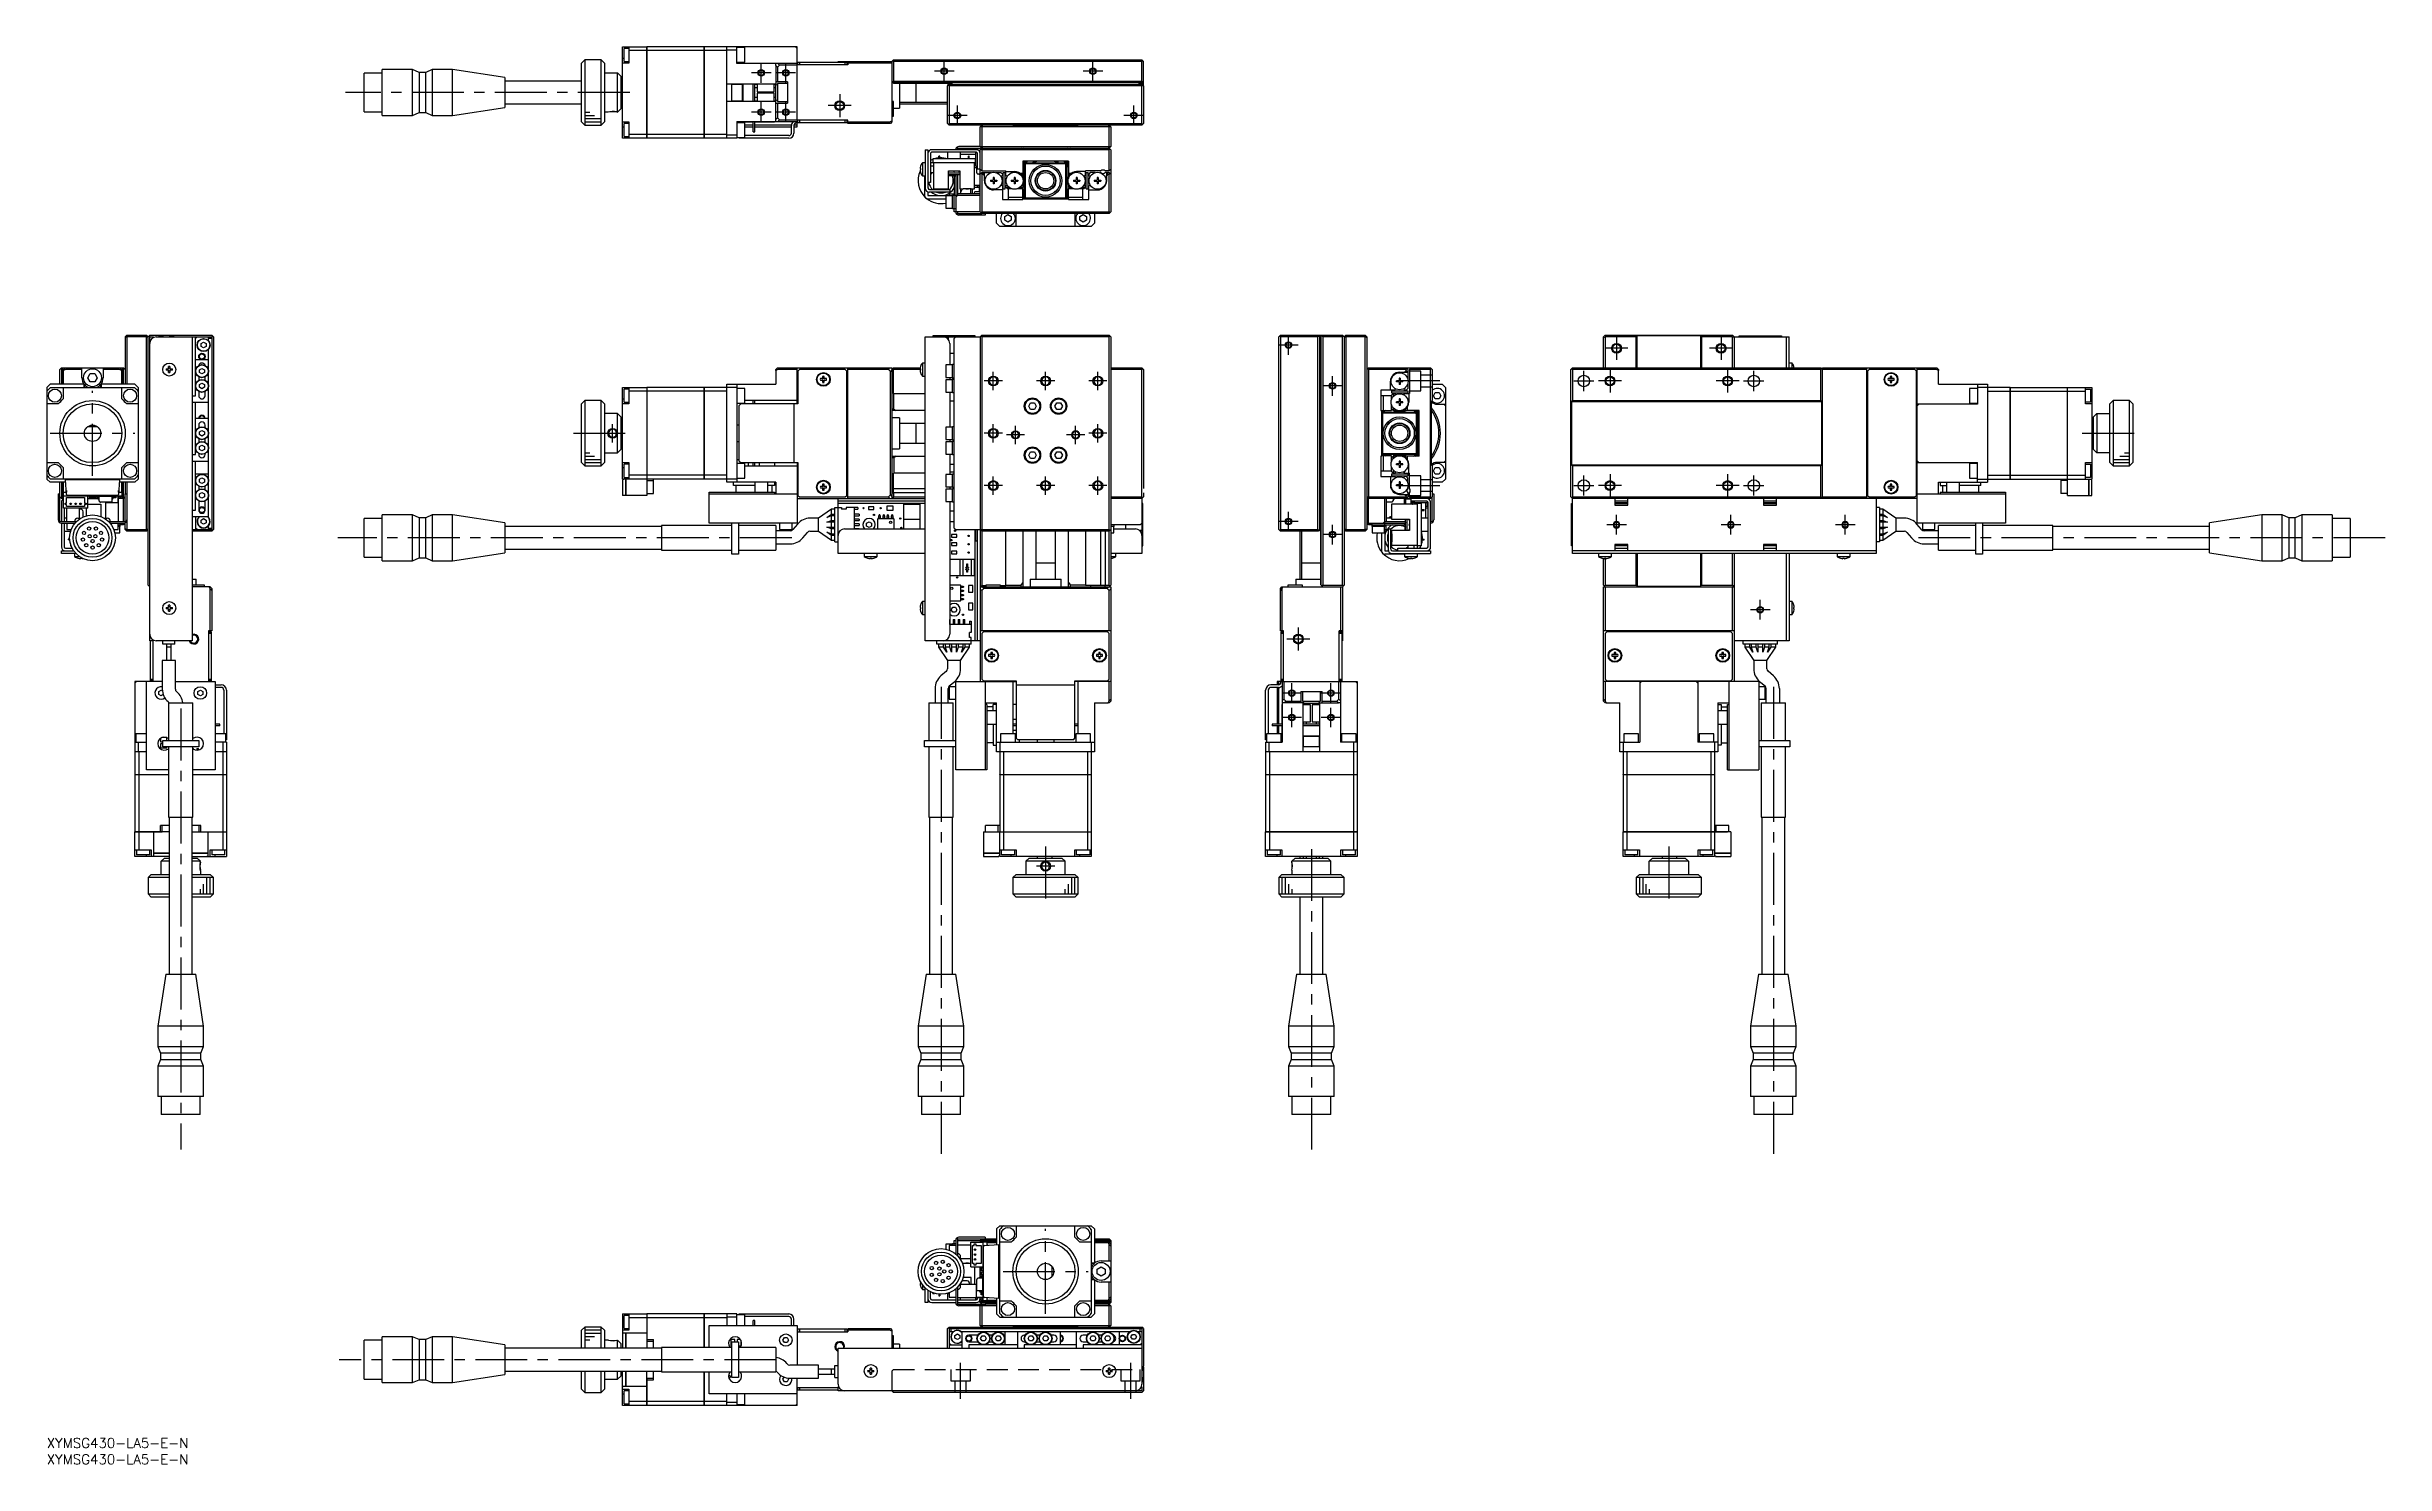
# Model space of a CAD drawing. Extents: x 0 to 716, y -8 to 426.
import ezdxf

# ---------------------------------------------------------------- set-up
doc = ezdxf.new("R2010")
doc.units = 0
doc.header["$LTSCALE"] = 0.5
doc.linetypes.add('CENTER', pattern=[50.8, 31.75, -6.35, 6.35, -6.35])
doc.linetypes.add('DASHED', pattern=[19.05, 12.7, -6.35])
for name, color, linetype in [('MSM_CENTER', 1, 'CENTER'), ('MSM_CONTINUOUS', 7, 'CONTINUOUS'), ('MSM_DASHED', 4, 'DASHED'), ('MSM_NARROW', 5, 'CONTINUOUS'), ('MSM_PART_NUMBER', 7, 'CONTINUOUS')]:
    doc.layers.add(name, color=color, linetype=linetype)
doc.styles.get("Standard").update_dxf_attribs({"font": 'txt.shx', "height": 1, "bigfont": 'bigfont.shx'})

# ---------------------------------------------------------------- blocks, each defined once
blk = doc.blocks.new('*U2')
at = {"layer": 'MSM_PART_NUMBER'}
blk.add_text('XYMSG430-LA5-E-N', height=3, dxfattribs=at).set_placement((0, -3))
blk = doc.blocks.new('*U3')
at = {"layer": 'MSM_PART_NUMBER'}
blk.add_text('XYMSG430-LA5-E-N', height=3, dxfattribs=at).set_placement((0, -8))

msp = doc.modelspace()

# ---------------------------------------------------------------- linework, layer by layer
at = {"layer": 'MSM_CENTER'}
for p, q in [((221.67, 417.83), (215.67, 417.83)), ((218.67, 414.83), (218.67, 420.83)), ((229.17, 417.83), (223.17, 417.83)), ((226.17, 414.83), (226.17, 420.83)), ((277.67, 418.33), (271.67, 418.33)), ((274.67, 415.33), (274.67, 421.33)), ((323.17, 418.33), (317.17, 418.33)), ((320.17, 415.33), (320.17, 421.33)), ((178.42, 411.83), (91.42, 411.83)), ((218.67, 402.83), (218.67, 408.83)), ((226.17, 402.83), (226.17, 408.83)), ((242.67, 411.33), (242.67, 404.33)), ((221.67, 405.83), (215.67, 405.83)), ((229.17, 405.83), (223.17, 405.83)), ((246.17, 407.83), (239.17, 407.83)), ((281.67, 404.83), (275.67, 404.83)), ((278.67, 401.83), (278.67, 407.83)), ((335.67, 404.83), (329.67, 404.83)), ((332.67, 401.83), (332.67, 407.83)), ((380.02, 331.54), (380.02, 337.54)), ((480.41, 337.04), (480.41, 330.04)), ((512.41, 337.04), (512.41, 330.04)), ((383.02, 334.54), (377.02, 334.54)), ((483.91, 333.54), (476.91, 333.54)), ((515.91, 333.54), (508.91, 333.54)), ((292.47, 323.54), (286.87, 323.54)), ((289.67, 320.74), (289.67, 326.34)), ((308.47, 323.54), (302.87, 323.54)), ((305.67, 320.74), (305.67, 326.34)), ((324.47, 323.54), (318.87, 323.54)), ((321.67, 320.74), (321.67, 326.34)), ((393.52, 319.04), (393.52, 325.04)), ((426.38, 323.54), (413.38, 323.54)), ((467.31, 323.54), (473.51, 323.54)), ((470.41, 320.44), (470.41, 326.64)), ((481.91, 323.54), (474.91, 323.54)), ((478.41, 327.04), (478.41, 320.04)), ((517.91, 323.54), (510.91, 323.54)), ((514.41, 327.04), (514.41, 320.04)), ((519.31, 323.54), (525.51, 323.54)), ((522.41, 320.44), (522.41, 326.64)), ((14, 294.54), (14, 320.54)), ((396.52, 322.04), (390.52, 322.04)), ((173.17, 304.74), (173.17, 310.34)), ((289.67, 304.74), (289.67, 310.34)), ((296.47, 304.24), (296.47, 309.84)), ((314.87, 304.24), (314.87, 309.84)), ((321.67, 304.74), (321.67, 310.34)), ((1, 307.54), (27, 307.54)), ((161.17, 307.54), (179.17, 307.54)), ((292.47, 307.54), (286.87, 307.54)), ((299.27, 307.04), (293.67, 307.04)), ((317.67, 307.04), (312.07, 307.04)), ((324.47, 307.54), (318.87, 307.54)), ((622.91, 307.54), (640.91, 307.54)), ((289.67, 288.74), (289.67, 294.34)), ((305.67, 288.74), (305.67, 294.34)), ((321.67, 288.74), (321.67, 294.34)), ((470.41, 288.44), (470.41, 294.64)), ((478.41, 295.04), (478.41, 288.04)), ((514.41, 295.04), (514.41, 288.04)), ((522.41, 288.44), (522.41, 294.64)), ((292.47, 291.54), (286.87, 291.54)), ((308.47, 291.54), (302.87, 291.54)), ((324.47, 291.54), (318.87, 291.54)), ((413.38, 291.54), (426.38, 291.54)), ((467.31, 291.54), (473.51, 291.54)), ((481.91, 291.54), (474.91, 291.54)), ((517.91, 291.54), (510.91, 291.54)), ((519.31, 291.54), (525.51, 291.54)), ((383.02, 280.54), (377.02, 280.54)), ((380.02, 277.54), (380.02, 283.54)), ((393.52, 273.54), (393.52, 279.54)), ((483.41, 279.54), (477.41, 279.54)), ((480.41, 276.54), (480.41, 282.54)), ((518.41, 279.54), (512.41, 279.54)), ((515.41, 276.54), (515.41, 282.54)), ((553.41, 279.54), (547.41, 279.54)), ((550.41, 276.54), (550.41, 282.54)), ((227.97, 275.54), (89.06, 275.54)), ((396.52, 276.54), (390.52, 276.54)), ((715.66, 275.54), (570.66, 275.54)), ((527.41, 253.54), (521.41, 253.54)), ((524.41, 250.54), (524.41, 256.54)), ((386.52, 244.54), (379.52, 244.54)), ((383.02, 248.04), (383.02, 241.04)), ((273.67, 229.9), (273.67, 86.77)), ((381.02, 225.04), (381.02, 231.04)), ((393.02, 225.04), (393.02, 231.04)), ((528.41, 229.9), (528.41, 86.77)), ((41, 223.29), (41, 88.29)), ((384.02, 228.04), (378.02, 228.04)), ((381.02, 217.54), (381.02, 223.54)), ((396.02, 228.04), (390.02, 228.04)), ((393.02, 217.54), (393.02, 223.54)), ((384.02, 220.54), (378.02, 220.54)), ((396.02, 220.54), (390.02, 220.54)), ((305.67, 181.04), (305.67, 163.04)), ((387.02, 180.29), (387.02, 88.29)), ((496.41, 181.04), (496.41, 163.04)), ((308.47, 175.04), (302.87, 175.04)), ((305.67, 38), (305.67, 64)), ((292.67, 51), (318.67, 51)), ((223.24, 24), (89.53, 24)), ((279.67, 12.06), (279.67, 23.07)), ((331.67, 23.07), (331.67, 12.06))]:
    msp.add_line(p, q, dxfattribs=at)
at = {"layer": 'MSM_CONTINUOUS'}
for p, q in [((176.17, 397.83), (176.17, 425.83)), ((176.17, 425.83), (183.67, 425.83)), ((176.17, 422.33), (176.67, 422.33)), ((176.67, 421.33), (176.67, 425.33)), ((178.17, 425.33), (176.67, 425.33)), ((178.17, 425.83), (178.17, 420.83)), ((183.67, 424.68), (178.17, 424.68)), ((183.67, 397.83), (183.67, 425.83)), ((183.67, 425.82), (183.68, 425.82)), ((183.67, 424.67), (183.68, 424.67)), ((183.68, 425.83), (183.68, 397.83)), ((201.17, 425.83), (183.68, 425.83)), ((201.17, 424.68), (183.68, 424.68)), ((201.17, 397.83), (201.17, 425.83)), ((201.17, 425.82), (201.18, 425.82)), ((201.17, 424.67), (201.18, 424.67)), ((201.18, 425.83), (201.18, 397.83)), ((229.67, 425.83), (201.18, 425.83)), ((208.17, 424.68), (201.18, 424.68)), ((208.17, 397.83), (208.17, 425.83)), ((211.17, 424.83), (208.17, 424.83)), ((211.17, 420.73), (211.17, 425.83)), ((213.67, 425.58), (211.17, 425.58)), ((213.67, 421.08), (213.67, 425.58)), ((229.17, 425.83), (229.67, 425.33)), ((229.67, 403.33), (229.67, 425.83)), ((97.17, 405.88), (97.17, 417.78)), ((102.67, 417.78), (97.17, 417.78)), ((102.67, 404.83), (102.67, 418.83)), ((111.97, 418.83), (102.67, 418.83)), ((111.97, 404.83), (111.97, 418.83)), ((113.97, 417.98), (111.97, 418.83)), ((113.97, 417.98), (113.97, 405.68)), ((115.97, 417.98), (113.97, 417.98)), ((117.97, 418.83), (115.97, 417.98)), ((115.97, 405.68), (115.97, 417.98)), ((117.97, 418.83), (117.97, 404.83)), ((124.17, 418.83), (117.97, 418.83)), ((124.17, 404.83), (124.17, 418.83)), ((140.17, 416.4), (124.17, 418.83)), ((140.17, 416.4), (140.17, 407.26)), ((163.67, 415.33), (140.17, 415.33)), ((164.67, 421.83), (163.67, 420.83)), ((163.67, 402.83), (163.67, 420.83)), ((164.67, 421.83), (164.67, 401.83)), ((169.67, 421.83), (164.67, 421.83)), ((169.67, 401.83), (169.67, 421.83)), ((170.67, 420.83), (169.67, 421.83)), ((170.67, 420.83), (170.67, 402.83)), ((170.67, 417.83), (174.67, 417.83)), ((175.67, 416.83), (174.67, 417.83)), ((174.67, 405.83), (174.67, 417.83)), ((175.67, 416.83), (175.67, 406.83)), ((176.17, 415.33), (175.67, 415.33)), ((178.17, 420.83), (176.17, 420.83)), ((176.67, 421.33), (178.17, 421.33)), ((211.17, 421.08), (213.67, 421.08)), ((229.67, 420.73), (211.17, 420.73)), ((223.17, 420.12), (223.17, 420.73)), ((223.67, 419.62), (223.17, 420.12)), ((223.17, 420.12), (223.17, 414.32)), ((224.28, 420.23), (223.67, 419.62)), ((223.67, 419.62), (223.67, 415.08)), ((223.78, 420.73), (224.28, 420.23)), ((229.67, 420.23), (224.28, 420.23)), ((245.17, 420.33), (229.67, 420.33)), ((229.87, 420.33), (229.87, 421.13)), ((229.87, 421.13), (244.87, 421.13)), ((230.37, 421.13), (230.37, 420.33)), ((242.17, 421.13), (242.17, 421.33)), ((242.17, 421.33), (258.67, 421.33)), ((244.37, 420.33), (244.37, 421.13)), ((244.87, 421.13), (244.87, 420.33)), ((245.17, 421.33), (245.17, 420.33)), ((258.67, 420.83), (245.17, 420.83)), ((258.67, 421.33), (259.17, 421.83)), ((258.67, 421.33), (258.67, 402.83)), ((258.87, 415.03), (258.67, 415.23)), ((259.17, 415.33), (258.87, 415.03)), ((258.92, 421.58), (259.17, 421.33)), ((259.17, 421.83), (335.17, 421.83)), ((259.17, 421.33), (259.17, 415.33)), ((335.17, 421.33), (259.17, 421.33)), ((259.17, 415.33), (335.17, 415.33)), ((335.67, 421.33), (335.17, 421.83)), ((335.17, 421.33), (335.42, 421.58)), ((335.17, 415.33), (335.17, 421.33)), ((335.67, 414.83), (335.17, 415.33)), ((335.67, 414.13), (335.67, 421.33)), ((140.17, 408.33), (163.67, 408.33)), ((176.17, 414.33), (175.67, 414.33)), ((175.67, 413.33), (176.17, 413.33)), ((176.17, 410.33), (175.67, 410.33)), ((175.67, 409.33), (176.17, 409.33)), ((175.67, 408.33), (176.17, 408.33)), ((223.17, 414.43), (208.17, 414.43)), ((208.17, 409.23), (223.17, 409.23)), ((209.67, 409.23), (209.67, 414.43)), ((212.87, 414.33), (209.67, 414.33)), ((209.67, 409.33), (212.87, 409.33)), ((212.87, 409.23), (212.87, 414.43)), ((213.07, 414.43), (213.07, 409.23)), ((216.17, 409.23), (216.17, 414.43)), ((216.67, 409.23), (216.67, 414.43)), ((217.37, 414.33), (216.67, 414.33)), ((216.67, 413.33), (217.37, 413.33)), ((217.37, 410.33), (216.67, 410.33)), ((216.67, 409.33), (217.37, 409.33)), ((217.37, 414.43), (217.37, 412.08)), ((217.37, 412.08), (222.57, 412.08)), ((217.37, 411.58), (217.37, 409.23)), ((222.57, 411.58), (217.37, 411.58)), ((222.57, 412.08), (222.57, 414.43)), ((223.07, 414.33), (222.57, 414.33)), ((222.57, 413.33), (223.07, 413.33)), ((222.57, 409.23), (222.57, 411.58)), ((223.07, 410.33), (222.57, 410.33)), ((222.57, 409.33), (223.07, 409.33)), ((222.67, 414.33), (222.67, 414.43)), ((222.67, 409.23), (222.67, 409.33)), ((223.07, 414.43), (223.07, 409.23)), ((226.67, 415.08), (223.17, 415.08)), ((223.67, 414.11), (223.17, 414.32)), ((223.17, 409.34), (223.67, 409.55)), ((223.17, 403.54), (223.17, 409.34)), ((223.17, 408.58), (226.67, 408.58)), ((223.67, 414.58), (223.67, 409.08)), ((226.67, 414.58), (223.67, 414.58)), ((223.67, 409.08), (226.67, 409.08)), ((223.67, 408.58), (223.67, 404.04)), ((226.67, 415.08), (226.67, 408.58)), ((259.17, 409.08), (258.67, 409.08)), ((258.87, 415.03), (259.17, 414.73)), ((335.67, 414.83), (259.07, 414.83)), ((259.17, 414.73), (277.07, 414.73)), ((259.17, 404.58), (259.17, 409.08)), ((260.97, 414.73), (260.97, 407.08)), ((260.97, 408.83), (275.67, 408.83)), ((260.97, 408.33), (275.67, 408.33)), ((265.97, 414.83), (265.97, 408.83)), ((275.67, 413.83), (276.17, 414.33)), ((275.67, 402.33), (275.67, 413.83)), ((275.77, 413.93), (275.77, 414.13)), ((275.92, 414.08), (276.17, 413.83)), ((276.77, 414.43), (276.07, 414.43)), ((276.17, 414.33), (335.17, 414.33)), ((276.17, 413.83), (276.17, 402.33)), ((335.17, 413.83), (276.17, 413.83)), ((277.07, 414.33), (277.07, 414.73)), ((335.67, 414.63), (334.27, 414.63)), ((334.27, 414.33), (334.27, 414.63)), ((335.27, 414.43), (334.57, 414.43)), ((335.17, 414.33), (335.67, 413.83)), ((335.17, 413.83), (335.42, 414.08)), ((335.17, 402.33), (335.17, 413.83)), ((335.67, 414.13), (335.57, 414.03)), ((335.57, 414.13), (335.57, 413.93)), ((335.67, 413.83), (335.67, 402.33)), ((97.17, 405.88), (102.67, 405.88)), ((102.67, 404.83), (111.97, 404.83)), ((111.97, 404.83), (113.97, 405.68)), ((113.97, 405.68), (115.97, 405.68)), ((115.97, 405.68), (117.97, 404.83)), ((117.97, 404.83), (124.17, 404.83)), ((124.17, 404.83), (140.17, 407.26)), ((163.67, 402.83), (164.67, 401.83)), ((164.67, 401.83), (169.67, 401.83)), ((169.67, 401.83), (170.67, 402.83)), ((171.67, 405.83), (170.67, 405.83)), ((174.67, 405.83), (175.67, 406.83)), ((176.17, 402.83), (178.17, 402.83)), ((176.17, 401.33), (176.67, 401.33)), ((176.67, 398.33), (176.67, 402.33)), ((178.17, 402.33), (176.67, 402.33)), ((178.17, 402.83), (178.17, 397.83)), ((211.17, 402.93), (211.17, 397.83)), ((211.17, 402.93), (229.67, 402.93)), ((211.17, 402.83), (216.17, 402.83)), ((213.67, 402.58), (211.17, 402.58)), ((213.67, 398.08), (213.67, 402.58)), ((216.17, 401.83), (213.67, 401.83)), ((213.67, 401.33), (216.17, 401.33)), ((216.17, 399.83), (216.17, 402.93)), ((216.67, 399.83), (216.67, 402.93)), ((216.67, 402.83), (222.67, 402.83)), ((227.87, 401.83), (216.67, 401.83)), ((216.67, 401.33), (227.87, 401.33)), ((222.67, 402.83), (222.67, 402.93)), ((223.17, 403.54), (223.67, 404.04)), ((223.17, 402.93), (223.17, 403.54)), ((223.67, 404.04), (224.28, 403.43)), ((224.28, 403.43), (223.78, 402.93)), ((224.28, 403.43), (229.67, 403.43)), ((227.87, 399.43), (227.87, 401.73)), ((228.67, 401.73), (228.67, 399.43)), ((228.67, 401.33), (229.67, 401.33)), ((229.67, 401.83), (228.68, 401.83)), ((244.87, 402.53), (229.47, 402.53)), ((229.67, 403.33), (229.67, 402.93)), ((245.17, 403.33), (229.67, 403.33)), ((229.67, 401.33), (229.67, 402.53)), ((229.87, 402.53), (229.87, 403.33)), ((230.37, 403.33), (230.37, 402.53)), ((244.37, 402.53), (244.37, 403.33)), ((244.87, 403.33), (244.87, 402.53)), ((245.17, 402.33), (245.17, 403.33)), ((245.17, 402.83), (258.06, 402.83)), ((258.17, 402.33), (245.17, 402.33)), ((257.56, 402.33), (258.06, 402.83)), ((258.06, 402.83), (258.67, 403.14)), ((258.67, 402.83), (258.17, 402.33)), ((258.67, 404.58), (259.17, 404.58)), ((259.17, 407.08), (260.97, 407.08)), ((276.17, 401.83), (275.67, 402.33)), ((276.17, 402.33), (275.92, 402.08)), ((276.17, 402.33), (335.17, 402.33)), ((335.17, 401.83), (276.17, 401.83)), ((285.67, 401.33), (286.17, 401.83)), ((285.67, 395.33), (285.67, 401.33)), ((325.67, 401.33), (285.67, 401.33)), ((286.17, 401.33), (286.38, 401.83)), ((286.17, 401.33), (286.17, 395.33)), ((295.97, 401.53), (295.67, 401.83)), ((295.97, 401.53), (315.37, 401.53)), ((315.67, 401.83), (315.37, 401.53)), ((325.17, 401.33), (324.96, 401.83)), ((325.67, 401.33), (325.17, 401.83)), ((325.17, 395.33), (325.17, 401.33)), ((325.67, 401.33), (325.67, 395.33)), ((335.42, 402.08), (335.17, 402.33)), ((335.17, 401.83), (335.67, 402.33)), ((183.67, 397.83), (176.17, 397.83)), ((176.67, 398.33), (178.17, 398.33)), ((183.67, 398.98), (178.17, 398.98)), ((183.67, 398.99), (183.68, 398.99)), ((183.67, 397.84), (183.68, 397.84)), ((201.17, 398.98), (183.68, 398.98)), ((201.17, 397.83), (183.68, 397.83)), ((201.17, 398.99), (201.18, 398.99)), ((201.17, 397.84), (201.18, 397.84)), ((208.17, 398.98), (201.18, 398.98)), ((211.17, 397.83), (201.18, 397.83)), ((208.17, 398.83), (211.17, 398.83)), ((211.17, 398.08), (213.67, 398.08)), ((211.87, 397.83), (211.87, 398.08)), ((227.07, 397.83), (211.87, 397.83)), ((212.37, 398.08), (212.37, 397.83)), ((227.07, 398.63), (213.67, 398.63)), ((216.17, 399.83), (216.67, 399.83)), ((268.87, 394.33), (268.87, 382.53)), ((268.87, 394.33), (269.67, 394.33)), ((269.67, 394.33), (269.67, 382.63)), ((284.47, 394.33), (270.87, 394.33)), ((278.67, 394.63), (278.67, 394.33)), ((278.87, 394.83), (286.17, 394.83)), ((285.67, 395.33), (279.17, 395.33)), ((285.67, 395.33), (325.67, 395.33)), ((286.17, 394.83), (285.67, 395.33)), ((285.67, 394.33), (286.17, 394.83)), ((285.67, 375.33), (285.67, 394.33)), ((285.92, 394.58), (286.17, 394.33)), ((286.17, 395.33), (286.38, 394.83)), ((286.17, 394.83), (325.17, 394.83)), ((286.17, 394.33), (286.17, 387.83)), ((325.17, 394.33), (286.17, 394.33)), ((295.67, 394.83), (295.97, 394.53)), ((295.97, 394.53), (315.37, 394.53)), ((315.37, 394.53), (315.67, 394.83)), ((325.17, 395.33), (324.96, 394.83)), ((325.67, 395.33), (325.17, 394.83)), ((325.17, 394.83), (325.67, 394.33)), ((325.17, 394.33), (325.42, 394.58)), ((325.17, 387.83), (325.17, 394.33)), ((325.67, 394.33), (325.67, 375.33)), ((267.28, 388.53), (267.42, 388.53)), ((267.42, 388.13), (267.28, 388.13)), ((267.42, 389.28), (267.42, 389.26)), ((267.42, 388.53), (267.42, 388.13)), ((267.42, 387.4), (267.42, 387.38)), ((267.97, 390.33), (267.97, 386.33)), ((268.87, 390.33), (267.97, 390.33)), ((270.47, 393.13), (270.47, 384.33)), ((271.17, 390.33), (270.47, 390.33)), ((271.42, 389.33), (270.47, 389.33)), ((270.47, 387.33), (271.42, 387.33)), ((284.47, 393.53), (270.87, 393.53)), ((271.17, 391.53), (271.17, 390.33)), ((284.17, 391.53), (271.17, 391.53)), ((284.17, 390.33), (271.17, 390.33)), ((271.42, 390.33), (271.42, 382.33)), ((273.05, 391.53), (273.05, 392.33)), ((273.3, 392.33), (273.05, 392.33)), ((273.3, 391.53), (273.3, 392.33)), ((275.67, 393.53), (275.67, 391.53)), ((275.92, 387.83), (279.42, 387.83)), ((275.92, 382.33), (275.92, 387.83)), ((279.42, 387.13), (275.92, 387.13)), ((279.42, 386.63), (275.92, 386.63)), ((275.92, 386.48), (277.67, 386.48)), ((278.17, 386.54), (278.17, 375.33)), ((278.67, 386.63), (278.67, 380.33)), ((279.42, 387.83), (279.42, 382.33)), ((279.67, 391.53), (279.67, 393.53)), ((284.37, 392.83), (279.67, 392.83)), ((282.05, 391.53), (282.05, 392.33)), ((282.3, 392.33), (282.05, 392.33)), ((282.3, 391.53), (282.3, 392.33)), ((283.92, 382.33), (283.92, 390.33)), ((283.92, 388.83), (284.87, 388.83)), ((284.17, 391.53), (284.17, 390.33)), ((284.37, 389.33), (284.37, 393.33)), ((284.82, 393.33), (284.37, 393.33)), ((284.37, 389.33), (284.87, 389.33)), ((284.59, 387.25), (284.59, 388.83)), ((284.94, 386.86), (284.62, 387.18)), ((284.87, 388.33), (284.87, 393.13)), ((285.67, 388.33), (284.87, 388.33)), ((285.67, 386.83), (285.01, 386.83)), ((285.48, 386.83), (285.48, 386.72)), ((286.17, 387.83), (285.67, 388.33)), ((285.67, 386.83), (286.17, 387.33)), ((285.92, 387.08), (286.17, 386.83)), ((286.17, 387.83), (293.47, 387.83)), ((286.17, 387.33), (289.06, 387.33)), ((286.17, 386.83), (286.17, 375.33)), ((286.47, 386.83), (286.17, 386.83)), ((286.97, 387.18), (286.47, 386.83)), ((286.47, 386.83), (286.97, 386.33)), ((286.97, 384.83), (286.97, 387.33)), ((290.49, 387.33), (291.97, 387.33)), ((292.47, 386.83), (291.97, 387.33)), ((292.47, 386.83), (292.47, 386.35)), ((292.67, 382.33), (292.67, 387.33)), ((292.67, 387.33), (293.27, 387.33)), ((293.27, 382.33), (293.27, 387.33)), ((293.47, 386.37), (293.47, 387.83)), ((293.47, 387.63), (296.17, 387.63)), ((297.77, 387.13), (298.67, 387.13)), ((298.67, 386.63), (298.32, 386.63)), ((312.67, 390.83), (298.67, 390.83)), ((298.67, 390.83), (298.67, 385.54)), ((299.17, 389.53), (299.47, 389.83)), ((299.17, 380.13), (299.17, 389.53)), ((299.67, 390.03), (299.47, 389.83)), ((299.47, 389.83), (299.47, 379.83)), ((299.67, 390.03), (299.97, 390.33)), ((311.67, 390.03), (299.67, 390.03)), ((299.97, 390.33), (311.37, 390.33)), ((311.37, 390.33), (312.17, 389.53)), ((311.87, 379.83), (311.87, 389.83)), ((312.17, 389.53), (312.17, 380.13)), ((312.67, 390.83), (312.67, 385.54)), ((312.67, 387.13), (313.57, 387.13)), ((313.03, 386.63), (312.67, 386.63)), ((317.87, 387.63), (315.17, 387.63)), ((322.61, 387.83), (317.87, 387.83)), ((317.87, 386.37), (317.87, 387.83)), ((318.07, 382.33), (318.07, 387.33)), ((318.07, 387.33), (318.67, 387.33)), ((318.67, 382.33), (318.67, 387.33)), ((319.37, 387.33), (318.87, 386.83)), ((318.87, 386.83), (318.87, 386.35)), ((320.86, 387.33), (319.37, 387.33)), ((322.61, 387.33), (322.29, 387.33)), ((325.17, 387.83), (323.93, 387.83)), ((325.17, 387.33), (323.93, 387.33)), ((324.37, 384.83), (324.37, 387.33)), ((324.87, 386.83), (324.37, 387.18)), ((324.37, 386.33), (324.87, 386.83)), ((325.17, 386.83), (324.87, 386.83)), ((325.67, 388.33), (325.17, 387.83)), ((325.67, 386.83), (325.17, 387.33)), ((325.17, 386.83), (325.42, 387.08)), ((325.17, 375.33), (325.17, 386.83)), ((267.97, 386.33), (268.87, 386.33)), ((268.67, 386.33), (268.67, 380.33)), ((270.47, 384.33), (269.67, 384.33)), ((269.67, 381.4), (269.67, 380.33)), ((269.67, 380.33), (276.17, 380.33)), ((269.67, 379.33), (275.17, 379.33)), ((276.37, 381.33), (270.07, 381.33)), ((270.17, 382.13), (276.37, 382.13)), ((271.42, 382.33), (275.92, 382.33)), ((275.17, 380.23), (275.17, 376.43)), ((277.17, 380.23), (275.17, 380.23)), ((276.17, 380.73), (276.17, 380.23)), ((277.67, 380.73), (276.17, 380.73)), ((276.37, 382.13), (276.37, 381.33)), ((277.17, 376.33), (277.17, 380.33)), ((285.67, 380.33), (277.17, 380.33)), ((277.67, 386.33), (278.17, 386.33)), ((277.67, 386.33), (277.67, 380.33)), ((277.67, 376.33), (277.67, 380.33)), ((278.17, 379.83), (278.67, 380.33)), ((285.67, 380.83), (278.67, 380.83)), ((279.42, 382.33), (280.42, 382.33)), ((279.67, 382.33), (279.67, 380.83)), ((280.42, 382.43), (282.92, 382.43)), ((280.42, 382.33), (280.42, 382.43)), ((281.22, 382.43), (281.22, 382.33)), ((281.22, 382.33), (282.12, 382.33)), ((281.6, 382.43), (281.6, 382.33)), ((281.75, 382.43), (281.75, 382.33)), ((282.12, 382.43), (282.12, 382.33)), ((282.77, 380.83), (282.77, 382.43)), ((282.92, 382.33), (282.92, 382.43)), ((282.92, 382.33), (283.92, 382.33)), ((283.27, 380.83), (283.27, 382.33)), ((285.67, 383.41), (283.92, 383.41)), ((283.92, 382.91), (285.67, 382.91)), ((285.67, 381.41), (284.07, 381.41)), ((284.07, 380.91), (285.67, 380.91)), ((284.77, 383.41), (284.77, 382.91)), ((285.27, 383.41), (285.27, 382.91)), ((285.47, 381.41), (285.47, 382.91)), ((285.47, 380.83), (285.47, 380.91)), ((288.77, 384.98), (289.57, 384.98)), ((288.77, 384.98), (288.77, 384.69)), ((288.77, 384.69), (289.57, 384.69)), ((289.3, 384.98), (289.3, 384.69)), ((289.92, 385.83), (289.63, 385.83)), ((289.63, 385.83), (289.63, 385.04)), ((289.63, 385.3), (289.92, 385.3)), ((289.63, 384.63), (289.63, 383.83)), ((289.63, 384.36), (289.92, 384.36)), ((289.92, 383.83), (289.63, 383.83)), ((292.47, 382.03), (289.77, 382.03)), ((289.92, 385.83), (289.92, 385.04)), ((289.92, 384.63), (289.92, 383.83)), ((289.98, 384.98), (290.77, 384.98)), ((289.98, 384.69), (290.77, 384.69)), ((290.24, 384.69), (290.24, 384.98)), ((290.77, 384.98), (290.77, 384.69)), ((292.14, 383.5), (292.47, 383.31)), ((292.47, 386.35), (292.38, 386.29)), ((292.47, 383.31), (292.47, 379.13)), ((292.67, 382.33), (293.27, 382.33)), ((293.61, 386.29), (293.47, 386.37)), ((293.47, 383.29), (293.85, 383.5)), ((293.47, 382.83), (293.47, 383.29)), ((293.47, 382.83), (294.51, 382.83)), ((293.97, 382.33), (293.47, 382.83)), ((295.46, 382.33), (293.97, 382.33)), ((294.22, 382.33), (294.22, 379.13)), ((294.22, 379.83), (298.72, 379.83)), ((295.17, 384.98), (295.97, 384.98)), ((295.17, 384.98), (295.17, 384.69)), ((295.17, 384.69), (295.97, 384.69)), ((295.7, 384.98), (295.7, 384.69)), ((296.32, 385.83), (296.03, 385.83)), ((296.03, 385.83), (296.03, 385.04)), ((296.03, 385.3), (296.32, 385.3)), ((296.03, 384.63), (296.03, 383.83)), ((296.03, 384.36), (296.32, 384.36)), ((296.32, 383.83), (296.03, 383.83)), ((296.32, 385.83), (296.32, 385.04)), ((296.32, 384.63), (296.32, 383.83)), ((296.38, 384.98), (297.17, 384.98)), ((296.38, 384.69), (297.17, 384.69)), ((296.64, 384.69), (296.64, 384.98)), ((298.72, 382.33), (296.89, 382.33)), ((297.17, 384.98), (297.17, 384.69)), ((297.83, 382.83), (298.67, 382.83)), ((298.67, 382.83), (298.17, 382.33)), ((298.67, 384.12), (298.67, 382.83)), ((298.67, 379.13), (298.67, 379.33)), ((298.67, 379.33), (312.67, 379.33)), ((298.72, 379.33), (298.72, 382.33)), ((299.47, 379.83), (299.17, 380.13)), ((299.47, 379.83), (299.67, 379.63)), ((299.97, 379.33), (299.67, 379.63)), ((299.67, 379.63), (311.67, 379.63)), ((302.51, 381.63), (302.7, 381.63)), ((302.92, 381.41), (302.7, 381.63)), ((302.92, 381.41), (302.75, 381.41)), ((302.92, 381.27), (302.92, 381.41)), ((302.92, 381.27), (302.92, 381.27)), ((308.65, 381.63), (308.42, 381.41)), ((308.59, 381.41), (308.42, 381.41)), ((308.42, 381.41), (308.42, 381.27)), ((308.42, 381.27), (308.42, 381.27)), ((308.65, 381.63), (308.83, 381.63)), ((312.17, 380.13), (311.37, 379.33)), ((314.46, 382.33), (312.62, 382.33)), ((312.62, 382.33), (312.62, 379.33)), ((312.62, 379.83), (317.12, 379.83)), ((312.67, 384.12), (312.67, 382.83)), ((312.67, 382.83), (313.51, 382.83)), ((313.17, 382.33), (312.67, 382.83)), ((312.67, 379.33), (312.67, 379.13)), ((314.17, 384.98), (314.97, 384.98)), ((314.17, 384.98), (314.17, 384.69)), ((314.17, 384.69), (314.97, 384.69)), ((314.7, 384.98), (314.7, 384.69)), ((315.32, 385.83), (315.03, 385.83)), ((315.03, 385.83), (315.03, 385.04)), ((315.03, 385.3), (315.32, 385.3)), ((315.03, 384.63), (315.03, 383.83)), ((315.03, 384.36), (315.32, 384.36)), ((315.32, 383.83), (315.03, 383.83)), ((315.32, 385.83), (315.32, 385.04)), ((315.32, 384.63), (315.32, 383.83)), ((315.38, 384.98), (316.17, 384.98)), ((315.38, 384.69), (316.17, 384.69)), ((315.64, 384.69), (315.64, 384.98)), ((317.37, 382.33), (315.89, 382.33)), ((316.17, 384.98), (316.17, 384.69)), ((316.83, 382.83), (317.87, 382.83)), ((317.12, 379.13), (317.12, 382.33)), ((317.87, 382.83), (317.37, 382.33)), ((317.49, 383.5), (317.87, 383.29)), ((317.87, 386.37), (317.73, 386.29)), ((317.87, 382.83), (317.87, 383.29)), ((318.07, 382.33), (318.67, 382.33)), ((318.96, 386.29), (318.87, 386.35)), ((318.87, 383.31), (319.2, 383.5)), ((318.87, 379.13), (318.87, 383.31)), ((318.87, 382.03), (321.57, 382.03)), ((320.57, 384.98), (321.37, 384.98)), ((320.57, 384.98), (320.57, 384.69)), ((320.57, 384.69), (321.37, 384.69)), ((321.1, 384.98), (321.1, 384.69)), ((321.72, 385.83), (321.43, 385.83)), ((321.43, 385.83), (321.43, 385.04)), ((321.43, 385.3), (321.72, 385.3)), ((321.43, 384.63), (321.43, 383.83)), ((321.43, 384.36), (321.72, 384.36)), ((321.72, 383.83), (321.43, 383.83)), ((321.72, 385.83), (321.72, 385.04)), ((321.72, 384.63), (321.72, 383.83)), ((321.78, 384.98), (322.57, 384.98)), ((321.78, 384.69), (322.57, 384.69)), ((322.04, 384.69), (322.04, 384.98)), ((322.57, 384.98), (322.57, 384.69)), ((275.17, 376.43), (277.17, 376.43)), ((277.17, 376.33), (278.17, 376.33)), ((277.67, 375.33), (277.67, 376.33)), ((285.67, 375.33), (277.67, 375.33)), ((278.67, 375.33), (278.67, 375.03)), ((278.87, 374.83), (286.17, 374.83)), ((287.17, 374.33), (279.17, 374.33)), ((286.17, 374.83), (285.67, 375.33)), ((286.17, 375.33), (285.92, 375.08)), ((286.17, 375.33), (325.17, 375.33)), ((325.17, 374.83), (286.17, 374.83)), ((287.17, 374.83), (287.17, 374.33)), ((290.67, 371.83), (290.67, 374.83)), ((292.47, 379.13), (298.67, 379.13)), ((293.17, 373.91), (294.17, 374.48)), ((293.17, 372.75), (293.17, 373.91)), ((294.17, 372.18), (293.17, 372.75)), ((294.17, 374.48), (295.17, 373.91)), ((295.17, 372.75), (294.17, 372.18)), ((295.17, 373.91), (295.17, 372.75)), ((296.67, 370.83), (296.67, 374.83)), ((312.67, 379.13), (318.87, 379.13)), ((314.67, 374.83), (314.67, 370.83)), ((316.17, 373.91), (317.17, 374.48)), ((316.17, 372.75), (316.17, 373.91)), ((317.17, 372.18), (316.17, 372.75)), ((317.17, 374.48), (318.17, 373.91)), ((318.17, 372.75), (317.17, 372.18)), ((318.17, 373.91), (318.17, 372.75)), ((320.67, 374.83), (320.67, 371.83)), ((325.42, 375.08), (325.17, 375.33)), ((325.67, 375.33), (325.17, 374.83)), ((290.67, 371.83), (291.67, 370.83)), ((296.67, 370.83), (291.67, 370.83)), ((314.67, 370.83), (296.67, 370.83)), ((319.67, 370.83), (314.67, 370.83)), ((319.67, 370.83), (320.67, 371.83)), ((24.5, 337.54), (24, 337.04)), ((24.5, 337.04), (24, 336.84)), ((24, 337.04), (24, 322.54)), ((24.5, 337.54), (24.5, 322.54)), ((24.5, 337.54), (30.5, 337.54)), ((30.5, 337.04), (24.5, 337.04)), ((30.5, 277.54), (30.5, 337.54)), ((30.5, 337.54), (31, 337.04)), ((31, 336.84), (30.5, 337.04)), ((31.5, 337.54), (31, 337.04)), ((31, 261.04), (31, 337.04)), ((31.5, 337.04), (31.25, 337.29)), ((31.5, 337.54), (38.7, 337.54)), ((31.5, 337.04), (32.7, 337.04)), ((31.5, 244.04), (31.5, 337.04)), ((33.5, 337.04), (50.5, 337.04)), ((34.3, 337.34), (34.3, 337.04)), ((34.3, 337.34), (35.5, 337.34)), ((35.5, 337.34), (35.5, 337.04)), ((38, 337.54), (37.5, 337.04)), ((38, 337.54), (38, 337.04)), ((38.2, 337.54), (38.2, 337.04)), ((38.4, 337.14), (38.4, 337.04)), ((38.5, 337.04), (39, 337.54)), ((38.7, 337.54), (38.8, 337.44)), ((38.7, 337.44), (38.9, 337.44)), ((39, 337.04), (38.75, 337.29)), ((39, 337.54), (50.5, 337.54)), ((44.5, 337.04), (44.5, 244.04)), ((45.5, 319.04), (45.5, 337.04)), ((45.5, 336.54), (46, 337.04)), ((49.5, 335.87), (49.5, 337.04)), ((50.5, 336.54), (49.5, 336.54)), ((50.5, 337.54), (51, 337.04)), ((50.75, 337.29), (50.5, 337.04)), ((50.5, 337.04), (50.5, 278.04)), ((51, 337.04), (51, 278.04)), ((268.87, 244.04), (268.87, 337.04)), ((268.87, 337.04), (285.67, 337.04)), ((284.17, 337.34), (271.17, 337.34)), ((271.17, 337.34), (271.17, 337.04)), ((275.92, 336.31), (275.92, 337.04)), ((278.17, 337.04), (277.67, 336.54)), ((277.67, 278.54), (277.67, 336.54)), ((284.17, 337.04), (284.17, 337.34)), ((286.17, 337.54), (285.67, 337.04)), ((285.67, 337.04), (285.67, 231.54)), ((286.17, 337.04), (285.92, 337.29)), ((286.17, 337.54), (325.17, 337.54)), ((325.17, 337.04), (286.17, 337.04)), ((286.17, 337.04), (286.17, 278.04)), ((325.67, 337.04), (325.17, 337.54)), ((325.42, 337.29), (325.17, 337.04)), ((325.17, 278.04), (325.17, 337.04)), ((325.67, 337.04), (325.67, 261.04)), ((377.52, 337.54), (377.02, 337.04)), ((377.02, 278.04), (377.02, 337.04)), ((377.52, 337.04), (377.27, 337.29)), ((377.52, 337.54), (389.02, 337.54)), ((389.02, 337.04), (377.52, 337.04)), ((377.52, 337.04), (377.52, 278.04)), ((389.02, 337.54), (389.52, 337.04)), ((389.27, 337.29), (389.02, 337.04)), ((389.02, 278.04), (389.02, 337.04)), ((389.12, 337.44), (389.32, 337.44)), ((389.22, 337.44), (389.32, 337.54)), ((389.32, 337.54), (396.52, 337.54)), ((389.52, 337.04), (389.52, 278.04)), ((389.62, 336.44), (389.62, 337.14)), ((389.82, 337.54), (389.82, 336.14)), ((390.02, 261.04), (390.02, 337.54)), ((390.52, 337.04), (390.02, 337.54)), ((390.52, 337.04), (390.52, 261.04)), ((396.52, 337.04), (390.52, 337.04)), ((396.52, 337.54), (397.02, 337.04)), ((396.77, 337.29), (396.52, 337.04)), ((396.52, 261.04), (396.52, 337.04)), ((397.52, 337.54), (397.02, 337.04)), ((397.52, 337.04), (397.02, 336.84)), ((397.02, 337.04), (397.02, 261.04)), ((397.52, 337.54), (403.52, 337.54)), ((397.52, 337.54), (397.52, 277.54)), ((403.52, 337.04), (397.52, 337.04)), ((403.52, 337.54), (404.02, 337.04)), ((403.52, 277.54), (403.52, 337.54)), ((403.52, 337.04), (404.02, 336.84)), ((404.02, 337.04), (404.02, 278.04)), ((476.41, 337.04), (476.91, 337.54)), ((476.41, 337.04), (476.91, 336.84)), ((476.41, 327.54), (476.41, 337.04)), ((476.91, 337.54), (477.12, 337.04)), ((476.91, 337.54), (515.91, 337.54)), ((477.12, 337.04), (476.91, 336.84)), ((476.91, 336.84), (476.91, 327.54)), ((486.41, 337.04), (477.12, 337.04)), ((486.41, 337.04), (486.71, 337.34)), ((486.41, 327.54), (486.41, 337.04)), ((506.11, 337.34), (486.71, 337.34)), ((486.71, 327.54), (486.71, 337.34)), ((506.11, 337.34), (506.41, 337.04)), ((506.11, 337.34), (506.11, 327.54)), ((515.7, 337.04), (506.41, 337.04)), ((506.41, 337.04), (506.41, 327.54)), ((515.91, 337.54), (515.7, 337.04)), ((515.91, 336.84), (515.7, 337.04)), ((515.91, 337.54), (516.41, 337.04)), ((516.41, 337.04), (515.91, 336.84)), ((515.91, 327.54), (515.91, 336.84)), ((516.41, 337.04), (516.41, 327.54)), ((516.41, 337.04), (533.21, 337.04)), ((517.91, 337.34), (530.91, 337.34)), ((517.91, 337.04), (517.91, 337.34)), ((530.91, 337.34), (530.91, 337.04)), ((532.41, 327.54), (532.41, 337.04)), ((533.21, 327.54), (533.21, 337.04)), ((49.5, 330.04), (45.5, 330.04)), ((47.25, 334.98), (48, 335.41)), ((47.25, 334.11), (47.25, 334.98)), ((48, 333.68), (47.25, 334.11)), ((48, 335.41), (48.75, 334.98)), ((48.75, 334.11), (48, 333.68)), ((48.75, 334.98), (48.75, 334.11)), ((49.5, 281.87), (49.5, 333.22)), ((276.37, 335.04), (276.37, 328.44)), ((276.37, 332.04), (277.67, 332.04)), ((389.52, 336.14), (389.82, 336.14)), ((1, 322.54), (0, 321.54)), ((11.4, 322.54), (1, 322.54)), ((4, 327.04), (4.5, 327.54)), ((4, 322.54), (4, 327.04)), ((4.5, 327.04), (4.25, 327.29)), ((5, 327.54), (4.5, 327.04)), ((4.5, 327.54), (23.5, 327.54)), ((4.5, 327.04), (4.5, 322.54)), ((4.7, 322.54), (4.7, 327.04)), ((4.7, 327.04), (5.1, 327.04)), ((5.1, 326.54), (4.7, 326.54)), ((5.1, 327.04), (5.6, 327.54)), ((5.71, 327.04), (5.1, 326.74)), ((5.1, 322.54), (5.1, 327.04)), ((5.5, 327.54), (5.5, 327.44)), ((6.21, 327.54), (5.71, 327.04)), ((10.75, 327.04), (5.71, 327.04)), ((10.75, 324.54), (10.75, 327.54)), ((11.4, 321.54), (11.4, 322.54)), ((11.51, 321.54), (11.51, 322.46)), ((12.56, 324.54), (13.28, 325.79)), ((13.28, 323.29), (12.56, 324.54)), ((13.28, 325.79), (14.72, 325.79)), ((14.72, 323.29), (13.28, 323.29)), ((14.72, 325.79), (15.44, 324.54)), ((15.44, 324.54), (14.72, 323.29)), ((16.49, 322.46), (16.49, 321.54)), ((16.6, 322.54), (16.6, 321.54)), ((27, 322.54), (16.6, 322.54)), ((17.25, 327.54), (17.25, 324.54)), ((22.29, 327.04), (17.25, 327.04)), ((22.29, 327.04), (21.79, 327.54)), ((22.9, 326.74), (22.29, 327.04)), ((22.4, 327.54), (22.9, 327.04)), ((22.5, 327.54), (22.5, 327.44)), ((22.9, 327.04), (23.3, 327.04)), ((22.9, 327.04), (22.9, 322.54)), ((23.3, 326.54), (22.9, 326.54)), ((23.5, 327.04), (23, 327.54)), ((23.3, 327.04), (23.3, 322.54)), ((23.5, 327.54), (24, 327.04)), ((23.75, 327.29), (23.5, 327.04)), ((23.5, 322.54), (23.5, 327.04)), ((28, 321.54), (27, 322.54)), ((36.57, 327.24), (37.3, 327.24)), ((37.3, 326.84), (36.57, 326.84)), ((37.3, 327.24), (37.3, 327.97)), ((37.3, 326.12), (37.3, 326.84)), ((37.7, 327.97), (37.7, 327.24)), ((37.7, 327.24), (38.43, 327.24)), ((38.43, 326.84), (37.7, 326.84)), ((37.7, 326.84), (37.7, 326.12)), ((46.5, 324.81), (46.5, 323.78)), ((46.75, 326.98), (47.5, 327.41)), ((46.75, 326.11), (46.75, 326.98)), ((47.5, 325.68), (46.75, 326.11)), ((46.75, 322.48), (47.5, 322.91)), ((46.75, 321.61), (46.75, 322.48)), ((47.5, 327.41), (48.25, 326.98)), ((48.25, 326.11), (47.5, 325.68)), ((47.5, 322.91), (48.25, 322.48)), ((48.25, 326.98), (48.25, 326.11)), ((48.25, 322.48), (48.25, 321.61)), ((48.5, 323.78), (48.5, 324.81)), ((208.17, 322.54), (223.17, 322.54)), ((208.17, 292.54), (208.17, 322.54)), ((211.17, 322.54), (211.17, 292.54)), ((223.17, 327.04), (223.67, 327.54)), ((223.78, 327.04), (223.17, 326.74)), ((223.17, 326.74), (223.17, 327.04)), ((223.17, 326.74), (223.17, 322.54)), ((223.67, 327.54), (258.67, 327.54)), ((224.28, 327.54), (223.78, 327.04)), ((229.67, 327.04), (223.78, 327.04)), ((229.67, 316.54), (229.67, 327.54)), ((230.37, 327.04), (229.87, 326.54)), ((229.87, 326.54), (229.87, 316.54)), ((244.37, 327.04), (230.37, 327.04)), ((237.43, 324.28), (236.75, 324.28)), ((236.75, 323.8), (237.43, 323.8)), ((237.43, 324.96), (237.43, 324.28)), ((237.43, 323.8), (237.43, 323.13)), ((237.91, 324.28), (237.91, 324.96)), ((238.59, 324.28), (237.91, 324.28)), ((237.91, 323.8), (238.59, 323.8)), ((237.91, 323.13), (237.91, 323.8)), ((244.87, 326.54), (244.37, 327.04)), ((244.87, 288.54), (244.87, 326.54)), ((245.17, 287.54), (245.17, 327.54)), ((257.56, 327.04), (245.17, 327.04)), ((257.56, 327.04), (258.06, 327.54)), ((258.17, 326.43), (257.56, 327.04)), ((258.67, 326.93), (258.17, 326.43)), ((258.17, 288.66), (258.17, 326.43)), ((258.67, 327.54), (258.67, 287.54)), ((259.17, 327.54), (258.67, 327.04)), ((259.17, 325.79), (258.67, 325.79)), ((258.87, 327.24), (259.07, 327.04)), ((259.07, 327.04), (259.07, 325.79)), ((267.42, 327.04), (259.07, 327.04)), ((259.17, 327.54), (267.32, 327.54)), ((259.17, 321.29), (259.17, 325.79)), ((267.28, 327.24), (267.42, 327.24)), ((267.42, 326.84), (267.28, 326.84)), ((267.42, 327.99), (267.42, 327.97)), ((267.42, 327.24), (267.42, 326.84)), ((267.42, 326.12), (267.42, 326.09)), ((267.97, 329.04), (267.97, 325.04)), ((268.87, 329.04), (267.97, 329.04)), ((267.97, 325.04), (268.87, 325.04)), ((275.17, 328.44), (275.17, 324.64)), ((277.17, 328.44), (275.17, 328.44)), ((275.17, 324.64), (277.17, 324.64)), ((275.17, 323.94), (275.17, 320.14)), ((277.17, 323.94), (275.17, 323.94)), ((276.37, 324.64), (276.37, 323.94)), ((277.04, 323.94), (277.24, 324.29)), ((277.17, 324.54), (277.17, 328.54)), ((277.67, 328.54), (277.17, 328.54)), ((277.17, 324.54), (277.67, 324.54)), ((277.17, 320.04), (277.17, 324.04)), ((277.67, 324.04), (277.17, 324.04)), ((277.24, 324.29), (277.67, 324.29)), ((325.67, 327.54), (335.17, 327.54)), ((335.17, 327.04), (325.67, 327.04)), ((335.67, 327.04), (335.17, 327.54)), ((335.17, 327.04), (335.42, 327.29)), ((335.17, 288.04), (335.17, 327.04)), ((335.67, 327.04), (335.67, 290.61)), ((404.02, 327.04), (404.52, 327.54)), ((404.52, 327.04), (404.27, 327.29)), ((404.52, 327.54), (423.52, 327.54)), ((404.52, 327.04), (404.52, 288.04)), ((416.02, 327.04), (404.52, 327.04)), ((411.22, 320.74), (411.22, 323.44)), ((413.82, 323.59), (413.02, 323.59)), ((413.02, 323.3), (413.02, 323.59)), ((413.82, 323.3), (413.02, 323.3)), ((413.55, 323.59), (413.55, 323.3)), ((414.17, 324.44), (413.88, 324.44)), ((413.88, 324.44), (413.88, 323.65)), ((414.17, 323.91), (413.88, 323.91)), ((413.88, 323.24), (413.88, 322.44)), ((413.88, 322.97), (414.17, 322.97)), ((414.17, 322.44), (413.88, 322.44)), ((414.02, 326.24), (416.52, 326.24)), ((414.17, 324.44), (414.17, 323.65)), ((414.17, 323.24), (414.17, 322.44)), ((415.02, 323.59), (414.23, 323.59)), ((415.02, 323.3), (414.23, 323.3)), ((414.49, 323.59), (414.49, 323.3)), ((415.02, 323.3), (415.02, 323.59)), ((416.02, 326.74), (415.52, 326.24)), ((416.02, 327.54), (416.52, 327.04)), ((416.27, 327.29), (416.02, 327.04)), ((416.02, 326.74), (416.02, 327.04)), ((416.37, 326.24), (416.02, 326.74)), ((416.52, 327.04), (416.52, 324.16)), ((416.52, 322.73), (416.52, 321.24)), ((417.02, 327.04), (417.52, 327.54)), ((417.02, 327.04), (417.02, 319.74)), ((423.52, 327.04), (417.02, 327.04)), ((423.52, 327.54), (424.02, 327.04)), ((423.77, 327.29), (423.52, 327.04)), ((423.52, 288.04), (423.52, 327.04)), ((424.02, 327.04), (424.02, 317.54)), ((424.02, 322.54), (427.02, 322.54)), ((428.02, 321.54), (427.02, 322.54)), ((466.91, 327.54), (466.41, 327.04)), ((466.41, 288.04), (466.41, 327.04)), ((466.66, 327.29), (466.91, 327.04)), ((466.91, 327.54), (542.91, 327.54)), ((466.91, 327.04), (466.91, 317.54)), ((542.91, 327.04), (466.91, 327.04)), ((534.11, 329.04), (533.21, 329.04)), ((534.11, 327.54), (534.11, 329.04)), ((534.66, 327.97), (534.66, 327.99)), ((543.41, 327.04), (542.91, 327.54)), ((542.91, 327.04), (543.16, 327.29)), ((542.91, 317.54), (542.91, 327.04)), ((543.41, 287.54), (543.41, 327.54)), ((543.41, 327.54), (578.41, 327.54)), ((556.91, 327.04), (543.41, 327.04)), ((556.91, 327.54), (556.91, 287.54)), ((557.71, 327.04), (557.21, 326.54)), ((557.21, 326.54), (557.21, 288.54)), ((571.71, 327.04), (557.71, 327.04)), ((564.17, 324.28), (563.49, 324.28)), ((563.49, 323.8), (564.17, 323.8)), ((564.17, 324.96), (564.17, 324.28)), ((564.17, 323.8), (564.17, 323.13)), ((564.65, 324.28), (564.65, 324.96)), ((565.33, 324.28), (564.65, 324.28)), ((564.65, 323.13), (564.65, 323.8)), ((564.65, 323.8), (565.33, 323.8)), ((572.21, 326.54), (571.71, 327.04)), ((572.21, 288.54), (572.21, 326.54)), ((572.41, 280.04), (572.41, 327.54)), ((578.3, 327.04), (572.41, 327.04)), ((578.3, 327.04), (577.8, 327.54)), ((578.91, 326.74), (578.3, 327.04)), ((578.41, 327.54), (578.91, 327.04)), ((578.91, 327.04), (578.91, 326.74)), ((578.91, 322.54), (578.91, 326.74)), ((578.91, 322.54), (593.91, 322.54)), ((590.91, 322.54), (590.91, 316.44)), ((593.91, 322.54), (593.91, 292.54)), ((0, 321.54), (0, 293.54)), ((3.5, 316.54), (0, 316.54)), ((1.15, 321.54), (26.85, 321.54)), ((5, 321.54), (5, 318.04)), ((23, 318.04), (23, 321.54)), ((28, 316.54), (24.5, 316.54)), ((28, 321.54), (28, 293.54)), ((44.5, 319.04), (45.5, 319.04)), ((44.5, 317.04), (49.5, 317.04)), ((45.5, 301.04), (45.5, 317.04)), ((46.5, 320.31), (46.5, 319.04)), ((47.5, 321.18), (46.75, 321.61)), ((48.25, 321.61), (47.5, 321.18)), ((48.5, 319.04), (48.5, 320.31)), ((164.67, 317.54), (163.67, 316.54)), ((163.67, 298.54), (163.67, 316.54)), ((164.67, 317.54), (164.67, 297.54)), ((169.67, 317.54), (164.67, 317.54)), ((169.67, 297.54), (169.67, 317.54)), ((170.67, 316.54), (169.67, 317.54)), ((170.67, 316.54), (170.67, 298.54)), ((176.17, 293.54), (176.17, 321.54)), ((176.17, 321.54), (183.67, 321.54)), ((176.17, 318.04), (176.67, 318.04)), ((178.17, 316.54), (176.17, 316.54)), ((178.17, 321.04), (176.67, 321.04)), ((176.67, 317.04), (176.67, 321.04)), ((176.67, 317.04), (178.17, 317.04)), ((178.17, 321.54), (178.17, 316.54)), ((183.67, 320.39), (178.17, 320.39)), ((183.67, 321.54), (183.67, 288.54)), ((183.67, 321.53), (183.68, 321.53)), ((183.67, 320.39), (183.68, 320.39)), ((201.17, 321.54), (183.68, 321.54)), ((183.68, 321.54), (183.68, 289.54)), ((201.17, 320.39), (183.68, 320.39)), ((201.17, 293.54), (201.17, 321.54)), ((201.17, 321.53), (201.18, 321.53)), ((201.17, 320.39), (201.18, 320.39)), ((201.18, 321.54), (201.18, 293.54)), ((211.17, 321.54), (201.18, 321.54)), ((208.17, 320.39), (201.18, 320.39)), ((213.67, 321.29), (211.17, 321.29)), ((211.17, 316.79), (213.67, 316.79)), ((212.37, 316.54), (211.87, 316.04)), ((211.87, 299.04), (211.87, 316.04)), ((229.87, 316.54), (212.37, 316.54)), ((213.67, 316.79), (213.67, 321.29)), ((229.87, 317.54), (213.67, 317.54)), ((216.17, 316.54), (216.17, 317.54)), ((216.67, 316.54), (216.67, 317.54)), ((228.67, 316.54), (228.67, 298.54)), ((245.17, 317.54), (244.87, 317.54)), ((244.87, 315.79), (245.17, 315.79)), ((258.67, 321.29), (259.17, 321.29)), ((258.67, 315.04), (259.17, 315.04)), ((259.07, 321.29), (259.07, 319.74)), ((259.07, 319.74), (268.87, 319.74)), ((259.17, 319.74), (259.17, 315.04)), ((259.17, 315.04), (259.88, 314.54)), ((275.17, 320.14), (277.17, 320.14)), ((276.37, 320.14), (276.37, 309.44)), ((276.37, 317.44), (277.67, 317.44)), ((277.17, 320.04), (277.67, 320.04)), ((300.52, 315.84), (301.09, 316.84)), ((301.09, 314.84), (300.52, 315.84)), ((301.09, 316.84), (302.25, 316.84)), ((302.25, 316.84), (302.83, 315.84)), ((302.83, 315.84), (302.25, 314.84)), ((308.52, 315.84), (309.09, 316.84)), ((309.09, 314.84), (308.52, 315.84)), ((309.09, 316.84), (310.25, 316.84)), ((310.25, 316.84), (310.83, 315.84)), ((310.83, 315.84), (310.25, 314.84)), ((412.51, 320.74), (408.32, 320.74)), ((408.32, 320.74), (408.32, 314.54)), ((411.52, 318.99), (408.32, 318.99)), ((409.02, 318.99), (409.02, 314.49)), ((411.52, 320.54), (411.52, 319.94)), ((411.52, 320.54), (416.52, 320.54)), ((411.52, 319.94), (416.52, 319.94)), ((411.52, 319.24), (412.02, 319.74)), ((411.52, 317.76), (411.52, 319.24)), ((411.52, 314.49), (411.52, 316.33)), ((412.02, 314.54), (411.52, 315.04)), ((412.02, 319.74), (412.02, 318.71)), ((412.02, 319.74), (412.48, 319.74)), ((412.02, 315.38), (412.02, 314.54)), ((412.48, 319.74), (412.69, 319.37)), ((412.69, 321.07), (412.51, 320.74)), ((413.82, 317.19), (413.02, 317.19)), ((413.02, 316.9), (413.02, 317.19)), ((413.82, 316.9), (413.02, 316.9)), ((413.55, 317.19), (413.55, 316.9)), ((414.17, 318.04), (413.88, 318.04)), ((413.88, 318.04), (413.88, 317.25)), ((414.17, 317.51), (413.88, 317.51)), ((413.88, 316.84), (413.88, 316.04)), ((413.88, 316.57), (414.17, 316.57)), ((414.17, 316.04), (413.88, 316.04)), ((414.17, 318.04), (414.17, 317.25)), ((414.17, 316.84), (414.17, 316.04)), ((415.02, 317.19), (414.23, 317.19)), ((415.02, 316.9), (414.23, 316.9)), ((414.49, 317.19), (414.49, 316.9)), ((415.02, 316.9), (415.02, 317.19)), ((415.54, 320.74), (415.49, 320.83)), ((415.49, 319.61), (415.57, 319.74)), ((416.02, 320.74), (415.54, 320.74)), ((415.57, 319.74), (417.02, 319.74)), ((415.82, 314.54), (415.82, 314.9)), ((416.02, 320.74), (416.52, 321.24)), ((416.32, 315.45), (416.32, 314.54)), ((416.52, 320.54), (416.52, 319.94)), ((416.82, 319.74), (416.82, 317.04)), ((424.02, 317.54), (423.72, 317.24)), ((423.72, 317.24), (423.72, 297.84)), ((424.37, 319.04), (424.94, 320.04)), ((424.94, 318.04), (424.37, 319.04)), ((424.94, 320.04), (426.1, 320.04)), ((426.1, 318.04), (424.94, 318.04)), ((425.52, 316.44), (428.02, 316.44)), ((426.1, 320.04), (426.68, 319.04)), ((426.68, 319.04), (426.1, 318.04)), ((427.52, 316.44), (428.02, 315.94)), ((428.02, 321.54), (428.02, 293.54)), ((466.91, 317.54), (466.61, 317.24)), ((466.61, 317.24), (466.61, 297.84)), ((466.61, 317.24), (543.21, 317.24)), ((466.91, 317.54), (542.91, 317.54)), ((543.21, 317.24), (542.91, 317.54)), ((543.21, 297.84), (543.21, 317.24)), ((557.21, 321.79), (556.91, 321.79)), ((557.21, 321.29), (556.91, 321.29)), ((556.91, 315.79), (557.21, 315.79)), ((572.41, 321.79), (572.21, 321.79)), ((572.41, 317.54), (572.21, 317.54)), ((572.21, 316.54), (572.41, 316.54)), ((572.41, 315.04), (572.21, 315.04)), ((572.41, 315.94), (572.91, 316.44)), ((590.91, 316.44), (572.41, 316.44)), ((588.41, 321.29), (588.41, 316.79)), ((590.91, 321.29), (588.41, 321.29)), ((588.41, 316.79), (590.91, 316.79)), ((600.9, 321.54), (590.91, 321.54)), ((593.91, 320.39), (600.9, 320.39)), ((600.9, 293.54), (600.9, 321.54)), ((600.91, 321.53), (600.9, 321.53)), ((600.91, 320.39), (600.9, 320.39)), ((600.91, 321.54), (600.91, 293.54)), ((600.91, 321.54), (618.4, 321.54)), ((600.91, 320.39), (618.4, 320.39)), ((618.4, 289.54), (618.4, 321.54)), ((618.41, 321.53), (618.4, 321.53)), ((618.41, 320.39), (618.4, 320.39)), ((618.41, 321.54), (625.91, 321.54)), ((618.41, 288.54), (618.41, 321.54)), ((618.41, 320.39), (623.91, 320.39)), ((623.91, 316.54), (623.91, 321.54)), ((623.91, 321.04), (625.41, 321.04)), ((625.41, 317.04), (623.91, 317.04)), ((625.91, 316.54), (623.91, 316.54)), ((625.41, 321.04), (625.41, 317.04)), ((625.91, 318.04), (625.41, 318.04)), ((625.91, 321.54), (625.91, 293.54)), ((632.41, 317.54), (631.41, 316.54)), ((631.41, 298.54), (631.41, 316.54)), ((632.41, 317.54), (632.41, 297.54)), ((637.41, 317.54), (632.41, 317.54)), ((637.41, 297.54), (637.41, 317.54)), ((638.41, 316.54), (637.41, 317.54)), ((638.41, 316.54), (638.41, 298.54)), ((15.5, 309.54), (12.5, 309.54)), ((49.5, 312.04), (45.5, 312.04)), ((46.5, 310.04), (46.5, 309.28)), ((46.75, 307.98), (47.5, 308.41)), ((46.75, 307.11), (46.75, 307.98)), ((47.5, 308.41), (48.25, 307.98)), ((48.25, 307.98), (48.25, 307.11)), ((48.5, 309.28), (48.5, 310.04)), ((174.67, 313.54), (170.67, 313.54)), ((174.67, 313.54), (175.67, 312.54)), ((174.67, 301.54), (174.67, 313.54)), ((175.67, 312.54), (175.67, 302.54)), ((176.17, 309.54), (175.67, 309.54)), ((211.87, 310.04), (211.17, 310.04)), ((244.97, 312.54), (244.87, 312.54)), ((244.97, 302.54), (244.97, 312.54)), ((245.17, 312.34), (244.97, 312.54)), ((268.87, 314.54), (258.67, 314.54)), ((260.97, 312.29), (258.67, 312.29)), ((260.97, 312.29), (260.97, 302.79)), ((268.87, 310.54), (260.97, 310.54)), ((265.97, 310.54), (265.97, 304.54)), ((275.17, 309.44), (275.17, 305.64)), ((277.17, 309.44), (275.17, 309.44)), ((277.17, 305.54), (277.17, 309.54)), ((277.67, 309.54), (277.17, 309.54)), ((302.25, 314.84), (301.09, 314.84)), ((310.25, 314.84), (309.09, 314.84)), ((408.32, 314.54), (408.52, 314.54)), ((408.52, 314.54), (408.52, 300.54)), ((408.52, 314.49), (411.52, 314.49)), ((408.52, 313.24), (408.82, 313.54)), ((409.02, 313.74), (408.82, 313.54)), ((408.82, 313.54), (408.82, 301.54)), ((409.02, 313.74), (409.32, 314.04)), ((419.02, 313.74), (409.02, 313.74)), ((409.32, 314.04), (418.72, 314.04)), ((410.46, 310.29), (410.46, 310.29)), ((410.46, 310.29), (410.6, 310.29)), ((410.6, 310.29), (410.82, 310.52)), ((410.6, 310.29), (410.6, 310.46)), ((410.82, 310.71), (410.82, 310.52)), ((413.31, 314.54), (412.02, 314.54)), ((420.02, 314.54), (414.74, 314.54)), ((418.72, 314.04), (419.52, 313.24)), ((419.22, 301.54), (419.22, 313.54)), ((419.52, 313.24), (419.52, 301.84)), ((420.02, 300.54), (420.02, 314.54)), ((557.11, 312.54), (556.91, 312.34)), ((557.11, 312.54), (557.11, 302.54)), ((557.21, 312.54), (557.11, 312.54)), ((626.41, 309.54), (625.91, 309.54)), ((627.41, 313.54), (626.41, 312.54)), ((626.41, 302.54), (626.41, 312.54)), ((627.41, 313.54), (631.41, 313.54)), ((627.41, 313.54), (627.41, 301.54)), ((44.5, 301.04), (45.5, 301.04)), ((46.5, 305.81), (46.5, 304.78)), ((46.5, 301.31), (46.5, 301.04)), ((47.5, 306.68), (46.75, 307.11)), ((46.75, 303.48), (47.5, 303.91)), ((46.75, 302.61), (46.75, 303.48)), ((47.5, 302.18), (46.75, 302.61)), ((48.25, 307.11), (47.5, 306.68)), ((47.5, 303.91), (48.25, 303.48)), ((48.25, 302.61), (47.5, 302.18)), ((48.25, 303.48), (48.25, 302.61)), ((48.5, 304.78), (48.5, 305.81)), ((48.5, 301.04), (48.5, 301.31)), ((170.67, 301.54), (174.67, 301.54)), ((175.67, 302.54), (174.67, 301.54)), ((175.67, 305.04), (176.17, 305.04)), ((211.17, 305.04), (211.87, 305.04)), ((244.87, 302.54), (244.97, 302.54)), ((244.97, 302.54), (245.17, 302.74)), ((258.67, 302.79), (260.97, 302.79)), ((260.97, 304.54), (268.87, 304.54)), ((275.17, 305.64), (277.17, 305.64)), ((275.17, 304.94), (275.17, 301.14)), ((277.17, 304.94), (275.17, 304.94)), ((275.17, 301.14), (277.17, 301.14)), ((276.37, 305.64), (276.37, 304.94)), ((276.37, 301.14), (276.37, 294.94)), ((277.17, 305.54), (277.67, 305.54)), ((277.17, 301.04), (277.17, 305.04)), ((277.67, 305.04), (277.17, 305.04)), ((277.17, 301.04), (277.67, 301.04)), ((300.52, 300.84), (301.09, 301.84)), ((301.09, 299.84), (300.52, 300.84)), ((301.09, 301.84), (302.25, 301.84)), ((302.25, 301.84), (302.83, 300.84)), ((302.83, 300.84), (302.25, 299.84)), ((308.52, 300.84), (309.09, 301.84)), ((309.09, 299.84), (308.52, 300.84)), ((309.09, 301.84), (310.25, 301.84)), ((310.25, 301.84), (310.83, 300.84)), ((310.83, 300.84), (310.25, 299.84)), ((408.82, 301.54), (408.52, 301.84)), ((411.52, 300.59), (408.52, 300.59)), ((408.82, 301.54), (409.02, 301.34)), ((409.32, 301.04), (409.02, 301.34)), ((409.02, 301.34), (419.02, 301.34)), ((409.02, 300.59), (409.02, 296.09)), ((418.72, 301.04), (409.32, 301.04)), ((410.6, 304.79), (410.46, 304.79)), ((410.46, 304.79), (410.46, 304.79)), ((410.6, 304.63), (410.6, 304.79)), ((410.82, 304.57), (410.6, 304.79)), ((410.82, 304.57), (410.82, 304.38)), ((411.52, 298.76), (411.52, 300.59)), ((419.52, 301.84), (418.72, 301.04)), ((556.91, 302.74), (557.11, 302.54)), ((557.11, 302.54), (557.21, 302.54)), ((626.41, 305.04), (625.91, 305.04)), ((626.41, 302.54), (627.41, 301.54)), ((631.41, 301.54), (627.41, 301.54)), ((0, 298.54), (3.5, 298.54)), ((0, 293.54), (1, 292.54)), ((26.85, 293.54), (1.15, 293.54)), ((5, 297.04), (5, 293.54)), ((5.77, 293.24), (5.75, 293.54)), ((22.25, 293.54), (22.23, 293.24)), ((23, 293.54), (23, 297.04)), ((24.5, 298.54), (28, 298.54)), ((27, 292.54), (28, 293.54)), ((44.5, 299.04), (49.5, 299.04)), ((45.5, 284.04), (45.5, 299.04)), ((49.5, 295.04), (45.5, 295.04)), ((46.75, 293.48), (47.5, 293.91)), ((46.75, 292.61), (46.75, 293.48)), ((47.5, 293.91), (48.25, 293.48)), ((48.25, 293.48), (48.25, 292.61)), ((163.67, 298.54), (164.67, 297.54)), ((164.67, 297.54), (169.67, 297.54)), ((169.67, 297.54), (170.67, 298.54)), ((176.17, 298.54), (178.17, 298.54)), ((176.17, 297.04), (176.67, 297.04)), ((183.67, 293.54), (176.17, 293.54)), ((176.37, 293.54), (176.37, 293.24)), ((178.17, 298.04), (176.67, 298.04)), ((176.67, 294.04), (176.67, 298.04)), ((176.67, 294.04), (178.17, 294.04)), ((177.17, 288.54), (177.17, 293.54)), ((177.18, 293.54), (177.18, 288.54)), ((178.17, 298.54), (178.17, 293.54)), ((183.67, 294.7), (178.17, 294.7)), ((183.67, 294.7), (183.68, 294.7)), ((183.67, 293.55), (183.68, 293.55)), ((201.17, 294.7), (183.68, 294.7)), ((201.17, 293.54), (183.68, 293.54)), ((185.67, 289.14), (185.67, 293.54)), ((201.17, 294.7), (201.18, 294.7)), ((201.17, 293.55), (201.18, 293.55)), ((208.17, 294.7), (201.18, 294.7)), ((211.17, 293.54), (201.18, 293.54)), ((211.17, 299.54), (211.87, 299.54)), ((213.67, 298.29), (211.17, 298.29)), ((211.17, 293.79), (213.67, 293.79)), ((211.87, 299.04), (212.37, 298.54)), ((212.37, 298.54), (229.87, 298.54)), ((213.67, 293.79), (213.67, 298.29)), ((213.67, 297.54), (229.87, 297.54)), ((214.67, 298.54), (214.67, 297.54)), ((216.17, 297.54), (216.17, 298.54)), ((216.67, 297.54), (216.67, 298.54)), ((218.17, 297.54), (218.17, 298.54)), ((222.67, 298.54), (222.67, 297.54)), ((229.67, 298.54), (229.67, 280.04)), ((229.87, 298.54), (229.87, 288.54)), ((245.17, 299.29), (244.87, 299.29)), ((244.87, 297.54), (245.17, 297.54)), ((258.67, 300.54), (268.87, 300.54)), ((259.27, 300.04), (258.67, 300.04)), ((259.17, 293.79), (258.67, 293.79)), ((259.17, 289.29), (259.17, 295.34)), ((268.87, 295.34), (259.17, 295.34)), ((259.98, 300.54), (259.27, 300.04)), ((259.27, 300.04), (259.27, 295.34)), ((275.17, 294.94), (275.17, 291.14)), ((277.17, 294.94), (275.17, 294.94)), ((276.37, 298.04), (277.67, 298.04)), ((277.67, 295.64), (276.37, 295.64)), ((277.17, 291.04), (277.17, 295.04)), ((277.67, 295.04), (277.17, 295.04)), ((302.25, 299.84), (301.09, 299.84)), ((310.25, 299.84), (309.09, 299.84)), ((408.52, 300.54), (408.32, 300.54)), ((408.32, 300.54), (408.32, 294.34)), ((408.32, 296.09), (411.52, 296.09)), ((408.32, 294.34), (412.51, 294.34)), ((411.22, 294.34), (411.22, 291.64)), ((411.52, 300.04), (412.02, 300.54)), ((411.52, 295.84), (411.52, 297.33)), ((412.02, 295.34), (411.52, 295.84)), ((411.52, 295.14), (411.52, 294.54)), ((411.52, 295.14), (416.52, 295.14)), ((411.52, 294.54), (416.52, 294.54)), ((412.02, 300.54), (412.02, 299.71)), ((413.31, 300.54), (412.02, 300.54)), ((412.02, 296.38), (412.02, 295.34)), ((412.02, 295.34), (412.48, 295.34)), ((412.69, 295.72), (412.48, 295.34)), ((412.51, 294.34), (412.69, 294.02)), ((413.82, 298.19), (413.02, 298.19)), ((413.02, 297.9), (413.02, 298.19)), ((413.82, 297.9), (413.02, 297.9)), ((413.55, 298.19), (413.55, 297.9)), ((414.17, 299.04), (413.88, 299.04)), ((413.88, 299.04), (413.88, 298.25)), ((414.17, 298.51), (413.88, 298.51)), ((413.88, 297.84), (413.88, 297.04)), ((413.88, 297.57), (414.17, 297.57)), ((414.17, 297.04), (413.88, 297.04)), ((414.17, 299.04), (414.17, 298.25)), ((414.17, 297.84), (414.17, 297.04)), ((415.02, 298.19), (414.23, 298.19)), ((415.02, 297.9), (414.23, 297.9)), ((414.49, 298.19), (414.49, 297.9)), ((420.02, 300.54), (414.74, 300.54)), ((415.02, 297.9), (415.02, 298.19)), ((415.57, 295.34), (415.49, 295.48)), ((415.49, 294.26), (415.54, 294.34)), ((416.02, 294.34), (415.54, 294.34)), ((415.57, 295.34), (417.02, 295.34)), ((415.82, 300.19), (415.82, 300.54)), ((416.52, 293.84), (416.02, 294.34)), ((416.32, 300.54), (416.32, 299.64)), ((416.52, 295.14), (416.52, 294.54)), ((416.52, 292.36), (416.52, 293.84)), ((416.82, 295.34), (416.82, 298.04)), ((417.02, 290.61), (417.02, 295.34)), ((423.72, 297.84), (424.02, 297.54)), ((424.02, 297.54), (424.02, 288.04)), ((424.37, 296.04), (424.94, 297.04)), ((424.94, 295.04), (424.37, 296.04)), ((424.94, 297.04), (426.1, 297.04)), ((426.1, 295.04), (424.94, 295.04)), ((428.02, 298.64), (425.52, 298.64)), ((426.1, 297.04), (426.68, 296.04)), ((426.68, 296.04), (426.1, 295.04)), ((427.02, 292.54), (428.02, 293.54)), ((428.02, 299.14), (427.52, 298.64)), ((466.61, 297.84), (466.91, 297.54)), ((466.61, 297.84), (543.21, 297.84)), ((466.91, 297.54), (466.91, 288.04)), ((542.91, 297.54), (466.91, 297.54)), ((542.91, 297.54), (543.21, 297.84)), ((542.91, 288.04), (542.91, 297.54)), ((557.21, 299.29), (556.91, 299.29)), ((556.91, 293.79), (557.21, 293.79)), ((572.21, 300.04), (572.41, 300.04)), ((572.21, 298.54), (572.41, 298.54)), ((572.21, 297.54), (572.41, 297.54)), ((572.91, 298.64), (572.41, 299.14)), ((572.41, 298.64), (590.91, 298.64)), ((588.41, 298.29), (588.41, 293.79)), ((590.91, 298.29), (588.41, 298.29)), ((588.41, 293.79), (590.91, 293.79)), ((590.91, 292.54), (590.91, 298.64)), ((590.91, 293.54), (600.9, 293.54)), ((593.91, 294.7), (600.9, 294.7)), ((600.91, 294.7), (600.9, 294.7)), ((600.91, 293.55), (600.9, 293.55)), ((600.91, 294.7), (618.4, 294.7)), ((600.91, 293.54), (618.4, 293.54)), ((616.41, 293.54), (616.41, 289.14)), ((618.41, 294.7), (618.4, 294.7)), ((618.41, 293.55), (618.4, 293.55)), ((618.41, 294.7), (623.91, 294.7)), ((618.41, 293.54), (625.91, 293.54)), ((623.91, 298.54), (625.91, 298.54)), ((623.91, 293.54), (623.91, 298.54)), ((623.91, 298.04), (625.41, 298.04)), ((625.41, 294.04), (623.91, 294.04)), ((624.9, 288.54), (624.9, 293.54)), ((624.91, 293.54), (624.91, 288.54)), ((625.41, 298.04), (625.41, 294.04)), ((625.91, 297.04), (625.41, 297.04)), ((625.71, 293.24), (625.71, 293.54)), ((631.41, 298.54), (632.41, 297.54)), ((632.41, 297.54), (637.41, 297.54)), ((637.41, 297.54), (638.41, 298.54)), ((5.82, 292.54), (1, 292.54)), ((3.5, 289.04), (3.5, 281.04)), ((3.5, 289.04), (4, 289.04)), ((4, 289.04), (4, 292.54)), ((4, 280.74), (4, 289.04)), ((4.5, 287.54), (4, 288.04)), ((4.25, 287.79), (4.5, 288.04)), ((4.5, 292.54), (4.5, 288.04)), ((4.5, 288.04), (5, 287.54)), ((5.08, 287.54), (4.5, 287.54)), ((4.5, 286.34), (4.5, 280.54)), ((4.7, 288.04), (4.7, 292.54)), ((4.7, 288.54), (5, 288.54)), ((5.08, 288.04), (4.7, 288.04)), ((5, 289.54), (6.03, 289.54)), ((5, 289.54), (5, 288.34)), ((5, 288.34), (23, 288.34)), ((5.08, 284.64), (5.08, 288.34)), ((5.1, 289.54), (5.1, 292.54)), ((6.08, 288.82), (5.77, 293.24)), ((22.23, 293.24), (5.77, 293.24)), ((6, 289.97), (6, 289.54)), ((6.08, 287.84), (11.58, 287.84)), ((6.08, 286.19), (6.08, 287.84)), ((21.62, 288.54), (6.38, 288.54)), ((11.58, 287.84), (11.58, 286.19)), ((12.58, 284.64), (12.58, 288.34)), ((12.58, 287.54), (15.59, 287.54)), ((13, 288.34), (13, 287.54)), ((13.75, 287.92), (13, 287.92)), ((13.75, 287.79), (13, 287.79)), ((13.75, 288.34), (13.75, 287.54)), ((14.25, 288.34), (14.25, 287.54)), ((15, 287.92), (14.25, 287.92)), ((15, 287.79), (14.25, 287.79)), ((14.95, 288.11), (14.95, 288.34)), ((14.95, 288.11), (15.46, 288.11)), ((15, 288.11), (15, 287.54)), ((15.2, 288.11), (15.2, 288.34)), ((15.27, 288.11), (15.27, 288.34)), ((15.5, 288.34), (15.5, 288.34)), ((15.5, 288.11), (15.5, 287.54)), ((15.56, 287.92), (15.5, 287.92)), ((15.56, 287.79), (15.5, 287.79)), ((15.56, 288.01), (15.56, 287.68)), ((15.79, 287.68), (15.79, 288.01)), ((16, 287.92), (15.79, 287.92)), ((16, 287.79), (15.79, 287.79)), ((15.89, 287.58), (16, 287.58)), ((15.89, 287.35), (16, 287.35)), ((16, 286.89), (16, 288.14)), ((16.35, 286.49), (16.03, 286.82)), ((16.1, 288.24), (19.8, 288.24)), ((19.8, 286.46), (16.42, 286.46)), ((16.69, 288.34), (16.69, 288.24)), ((17.25, 288.34), (17.25, 288.24)), ((18, 286.46), (18, 281.54)), ((18.1, 288.34), (18.1, 288.24)), ((18.1, 286.46), (18.1, 286.34)), ((18.1, 286.34), (21.9, 286.34)), ((18.22, 288.34), (18.22, 288.24)), ((19.9, 288.14), (19.9, 286.56)), ((20.11, 287.79), (19.9, 287.79)), ((19.9, 287.58), (20.01, 287.58)), ((19.9, 287.35), (20.01, 287.35)), ((20.11, 287.68), (20.11, 288.01)), ((20.22, 288.34), (20.22, 288.26)), ((20.34, 288.01), (20.34, 287.68)), ((21.18, 287.79), (20.34, 287.79)), ((20.44, 288.11), (20.95, 288.11)), ((20.64, 288.34), (20.64, 288.11)), ((20.7, 288.34), (20.7, 288.11)), ((20.95, 288.34), (20.95, 288.11)), ((21.18, 288.34), (21.18, 287.79)), ((21.9, 286.34), (21.9, 288.34)), ((21.9, 287.66), (22.29, 288.04)), ((21.9, 288.04), (22.29, 288.04)), ((23.5, 287.54), (21.9, 287.54)), ((22.23, 293.24), (21.92, 288.82)), ((21.97, 289.54), (23, 289.54)), ((22, 289.54), (22, 289.97)), ((22, 280.54), (22, 287.54)), ((27, 292.54), (22.18, 292.54)), ((22.29, 288.04), (22.89, 288.34)), ((22.9, 288.04), (22.4, 287.54)), ((22.5, 287.64), (22.5, 287.54)), ((22.9, 292.54), (22.9, 289.54)), ((22.9, 288.34), (22.9, 288.04)), ((23.3, 288.04), (22.9, 288.04)), ((23, 289.54), (23, 288.34)), ((23, 288.54), (23.3, 288.54)), ((23, 287.54), (23.5, 288.04)), ((23.3, 292.54), (23.3, 288.04)), ((23.5, 288.04), (23.5, 292.54)), ((24, 288.04), (23.5, 287.54)), ((23.5, 288.04), (23.75, 287.79)), ((23.5, 280.54), (23.5, 287.54)), ((24, 292.54), (24, 289.04)), ((24, 280.74), (24, 289.04)), ((24, 289.04), (24.5, 289.04)), ((24.5, 292.54), (24.5, 289.04)), ((24.5, 289.04), (24.5, 281.04)), ((46.5, 291.31), (46.5, 290.28)), ((46.5, 286.81), (46.5, 284.04)), ((47.5, 292.18), (46.75, 292.61)), ((46.75, 288.98), (47.5, 289.41)), ((46.75, 288.11), (46.75, 288.98)), ((47.5, 287.68), (46.75, 288.11)), ((48.25, 292.61), (47.5, 292.18)), ((47.5, 289.41), (48.25, 288.98)), ((48.25, 288.11), (47.5, 287.68)), ((48.25, 288.98), (48.25, 288.11)), ((48.5, 290.28), (48.5, 291.31)), ((48.5, 284.04), (48.5, 286.81)), ((176.37, 293.24), (176.17, 293.24)), ((176.17, 293.24), (176.17, 288.54)), ((177.17, 288.54), (176.17, 288.54)), ((177.17, 288.55), (177.18, 288.55)), ((183.67, 288.54), (177.18, 288.54)), ((183.68, 289.54), (183.67, 289.54)), ((183.67, 289.14), (185.67, 289.14)), ((183.68, 293.04), (185.67, 293.04)), ((202.67, 289.54), (222.67, 289.54)), ((202.67, 280.04), (202.67, 289.54)), ((202.67, 289.04), (229.67, 289.04)), ((223.17, 292.54), (208.17, 292.54)), ((210.17, 291.54), (210.17, 292.54)), ((216.67, 291.54), (210.17, 291.54)), ((210.92, 291.54), (210.92, 289.54)), ((216.67, 292.54), (216.67, 289.54)), ((220.67, 289.54), (220.67, 292.54)), ((222.67, 291.54), (220.67, 291.54)), ((221.92, 291.54), (221.92, 289.54)), ((222.67, 292.54), (222.67, 291.54)), ((222.67, 289.54), (222.67, 289.04)), ((223.17, 292.54), (223.17, 289.04)), ((229.67, 287.54), (268.87, 287.54)), ((229.87, 288.54), (230.37, 288.04)), ((230.37, 288.04), (244.37, 288.04)), ((237.43, 291.28), (236.75, 291.28)), ((236.75, 290.8), (237.43, 290.8)), ((237.43, 291.96), (237.43, 291.28)), ((237.43, 290.8), (237.43, 290.13)), ((237.91, 291.28), (237.91, 291.96)), ((238.59, 291.28), (237.91, 291.28)), ((237.91, 290.8), (238.59, 290.8)), ((237.91, 290.13), (237.91, 290.8)), ((242.17, 270.74), (242.17, 287.54)), ((268.87, 286.74), (242.17, 286.74)), ((244.37, 288.04), (244.87, 288.54)), ((245.17, 288.04), (257.56, 288.04)), ((257.56, 288.04), (258.17, 288.66)), ((258.06, 287.54), (257.56, 288.04)), ((258.17, 288.66), (258.67, 288.16)), ((258.67, 289.29), (259.17, 289.29)), ((258.67, 288.04), (259.17, 287.54)), ((259.17, 288.04), (258.92, 287.79)), ((259.17, 290.61), (268.87, 290.61)), ((259.17, 289.28), (259.17, 288.04)), ((268.87, 289.28), (259.17, 289.28)), ((259.17, 288.04), (268.87, 288.04)), ((275.17, 291.14), (277.17, 291.14)), ((275.17, 290.44), (275.17, 286.64)), ((277.17, 290.44), (275.17, 290.44)), ((275.17, 286.64), (277.17, 286.64)), ((276.37, 291.14), (276.37, 290.44)), ((276.37, 286.64), (276.37, 246.04)), ((277.17, 291.04), (277.67, 291.04)), ((277.17, 286.54), (277.17, 290.54)), ((277.67, 290.54), (277.17, 290.54)), ((277.17, 286.54), (277.67, 286.54)), ((325.67, 288.04), (335.17, 288.04)), ((335.17, 287.54), (325.67, 287.54)), ((335.17, 287.54), (335.67, 288.04)), ((335.42, 287.79), (335.17, 288.04)), ((335.17, 287.54), (335.17, 276.79)), ((335.67, 289.28), (335.67, 288.04)), ((404.52, 287.54), (404.02, 288.04)), ((404.27, 287.79), (404.52, 288.04)), ((404.52, 288.04), (416.02, 288.04)), ((423.52, 287.54), (404.52, 287.54)), ((404.52, 279.54), (404.52, 287.54)), ((409.52, 279.04), (409.52, 287.54)), ((410.02, 280.54), (410.02, 287.54)), ((411.6, 286.46), (410.02, 286.46)), ((411.99, 286.82), (411.67, 286.49)), ((412.02, 287.54), (412.02, 286.89)), ((412.02, 287.35), (412.13, 287.35)), ((413.82, 291.79), (413.02, 291.79)), ((413.02, 291.5), (413.02, 291.79)), ((413.82, 291.5), (413.02, 291.5)), ((413.55, 291.79), (413.55, 291.5)), ((414.17, 292.64), (413.88, 292.64)), ((413.88, 292.64), (413.88, 291.85)), ((414.17, 292.11), (413.88, 292.11)), ((413.88, 291.44), (413.88, 290.64)), ((413.88, 291.17), (414.17, 291.17)), ((414.17, 290.64), (413.88, 290.64)), ((414.02, 288.84), (416.52, 288.84)), ((414.17, 292.64), (414.17, 291.85)), ((414.17, 291.44), (414.17, 290.64)), ((415.02, 291.79), (414.23, 291.79)), ((415.02, 291.5), (414.23, 291.5)), ((414.49, 291.79), (414.49, 291.5)), ((415.02, 291.5), (415.02, 291.79)), ((415.45, 287.54), (415.45, 285.79)), ((415.45, 287.14), (415.95, 287.14)), ((415.45, 286.65), (415.95, 286.65)), ((415.52, 288.84), (416.02, 288.34)), ((415.95, 285.79), (415.95, 287.54)), ((417.45, 287.34), (415.95, 287.34)), ((416.02, 288.34), (416.37, 288.84)), ((416.02, 288.04), (416.02, 288.34)), ((416.02, 288.04), (416.27, 287.79)), ((416.52, 288.04), (416.02, 287.54)), ((416.52, 290.61), (416.52, 290.93)), ((416.52, 289.28), (416.52, 288.04)), ((417.02, 288.04), (417.02, 289.28)), ((417.02, 288.04), (423.52, 288.04)), ((417.52, 287.54), (417.02, 288.04)), ((417.45, 287.54), (417.45, 285.94)), ((417.52, 286.74), (417.52, 287.54)), ((422.32, 286.74), (417.52, 286.74)), ((417.95, 285.94), (417.95, 286.74)), ((418.02, 286.74), (418.02, 285.79)), ((418.52, 286.74), (418.52, 286.24)), ((422.45, 287.54), (422.45, 287.54)), ((422.52, 286.24), (422.52, 286.69)), ((422.52, 286.65), (422.58, 286.65)), ((422.72, 272.74), (422.72, 286.34)), ((422.95, 287.54), (422.95, 287.37)), ((423.52, 288.04), (423.77, 287.79)), ((424.02, 288.04), (423.52, 287.54)), ((423.52, 272.74), (423.52, 286.34)), ((427.02, 292.54), (424.02, 292.54)), ((424.02, 289.04), (424.52, 289.04)), ((424.02, 280.74), (424.02, 288.04)), ((424.52, 289.04), (424.52, 281.04)), ((466.41, 288.04), (466.91, 287.54)), ((466.91, 288.04), (466.66, 287.79)), ((466.91, 288.04), (542.91, 288.04)), ((572.41, 287.54), (466.91, 287.54)), ((466.91, 270.74), (466.91, 287.54)), ((479.91, 287.54), (479.91, 285.54)), ((483.91, 286.74), (479.91, 286.74)), ((483.91, 285.54), (483.91, 287.54)), ((525.41, 287.54), (525.41, 285.54)), ((529.41, 286.74), (525.41, 286.74)), ((529.41, 285.54), (529.41, 287.54)), ((542.91, 287.54), (543.41, 288.04)), ((543.16, 287.79), (542.91, 288.04)), ((543.41, 288.04), (556.91, 288.04)), ((556.91, 293.29), (557.21, 293.29)), ((557.21, 288.54), (557.71, 288.04)), ((557.71, 288.04), (571.71, 288.04)), ((559.91, 287.54), (559.91, 270.74)), ((564.17, 291.28), (563.49, 291.28)), ((563.49, 290.8), (564.17, 290.8)), ((564.17, 291.96), (564.17, 291.28)), ((564.17, 290.8), (564.17, 290.13)), ((564.65, 291.28), (564.65, 291.96)), ((565.33, 291.28), (564.65, 291.28)), ((564.65, 290.13), (564.65, 290.8)), ((564.65, 290.8), (565.33, 290.8)), ((571.71, 288.04), (572.21, 288.54)), ((572.21, 293.29), (572.41, 293.29)), ((572.41, 289.04), (599.41, 289.04)), ((578.91, 289.04), (578.91, 292.54)), ((578.91, 292.54), (593.91, 292.54)), ((579.41, 292.54), (579.41, 291.54)), ((579.41, 291.54), (581.41, 291.54)), ((579.41, 289.54), (579.41, 289.04)), ((579.41, 289.54), (599.41, 289.54)), ((580.16, 291.54), (580.16, 289.54)), ((581.41, 292.54), (581.41, 289.54)), ((585.41, 289.54), (585.41, 292.54)), ((591.91, 291.54), (585.41, 291.54)), ((591.16, 291.54), (591.16, 289.54)), ((591.91, 291.54), (591.91, 292.54)), ((599.41, 289.54), (599.41, 280.04)), ((618.4, 293.04), (616.41, 293.04)), ((618.41, 289.14), (616.41, 289.14)), ((618.41, 289.54), (618.4, 289.54)), ((618.41, 288.54), (624.9, 288.54)), ((624.91, 288.55), (624.9, 288.55)), ((624.91, 288.54), (625.91, 288.54)), ((625.91, 293.24), (625.71, 293.24)), ((625.91, 288.54), (625.91, 293.24)), ((4.2, 280.54), (9.1, 280.54)), ((4.5, 280.04), (8.64, 280.04)), ((4.5, 280.04), (4.5, 272.74)), ((12.58, 284.64), (5.08, 284.64)), ((5.3, 284.64), (5.3, 280.54)), ((6, 281.54), (5.3, 281.54)), ((5.3, 280.04), (5.3, 272.74)), ((5.58, 285.69), (5.58, 286.19)), ((5.58, 286.19), (6.08, 286.19)), ((6.08, 285.69), (5.58, 285.69)), ((6, 284.64), (6, 280.54)), ((6.08, 285.14), (6.08, 285.69)), ((11.58, 285.14), (6.08, 285.14)), ((6.1, 280.04), (6.1, 278.04)), ((8.5, 280.04), (8.5, 279.87)), ((9.5, 281.54), (10.39, 281.54)), ((10, 281.54), (10, 284.64)), ((11.1, 281.92), (11.1, 283.54)), ((11.58, 286.19), (12.08, 286.19)), ((12.08, 285.69), (11.58, 285.69)), ((11.58, 285.69), (11.58, 285.14)), ((12.08, 286.19), (12.08, 285.69)), ((12.2, 282.31), (12.2, 284.64)), ((12.58, 285.79), (16.5, 285.79)), ((16.5, 285.79), (16.5, 282.08)), ((17.61, 281.54), (18.5, 281.54)), ((18.9, 280.54), (23.8, 280.54)), ((19.36, 280.04), (23.5, 280.04)), ((19.5, 279.87), (19.5, 280.04)), ((21.9, 278.04), (21.9, 280.04)), ((21.9, 279.54), (22.5, 279.54)), ((22.5, 279.04), (22.5, 280.04)), ((23.5, 279.54), (22.5, 279.54)), ((23.5, 280.04), (23.5, 279.54)), ((24, 278.04), (24, 280.18)), ((24.5, 281.04), (24.5, 277.54)), ((44.5, 284.04), (45.5, 284.04)), ((44.5, 282.04), (49.5, 282.04)), ((45.5, 282.04), (45.5, 278.04)), ((47.25, 280.98), (48, 281.41)), ((47.25, 280.11), (47.25, 280.98)), ((48, 279.68), (47.25, 280.11)), ((48, 281.41), (48.75, 280.98)), ((48.75, 280.11), (48, 279.68)), ((48.75, 280.98), (48.75, 280.11)), ((49.5, 278.04), (49.5, 279.22)), ((97.17, 269.59), (97.17, 281.49)), ((102.67, 281.49), (97.17, 281.49)), ((102.67, 268.54), (102.67, 282.54)), ((111.97, 282.54), (102.67, 282.54)), ((111.97, 268.54), (111.97, 282.54)), ((113.97, 281.69), (111.97, 282.54)), ((113.97, 281.69), (113.97, 269.39)), ((115.97, 281.69), (113.97, 281.69)), ((117.97, 282.54), (115.97, 281.69)), ((115.97, 269.39), (115.97, 281.69)), ((117.97, 282.54), (117.97, 268.54)), ((124.17, 282.54), (117.97, 282.54)), ((124.17, 268.54), (124.17, 282.54)), ((140.17, 280.11), (124.17, 282.54)), ((140.17, 280.11), (140.17, 270.97)), ((188.17, 279.29), (188.17, 271.79)), ((209.67, 279.29), (188.17, 279.29)), ((229.67, 280.04), (202.67, 280.04)), ((209.67, 270.54), (209.67, 280.04)), ((211.67, 280.04), (211.67, 270.54)), ((223.17, 279.29), (211.67, 279.29)), ((223.17, 279.29), (223.17, 271.79)), ((224.27, 280.04), (224.27, 278.04)), ((228.07, 278.04), (228.07, 280.04)), ((229.74, 279.76), (228.32, 278.07)), ((236.17, 281.54), (233.57, 281.54)), ((240.17, 284.29), (236.17, 281.54)), ((236.17, 277.54), (236.17, 281.54)), ((238.72, 281.79), (240.17, 282.79)), ((240.17, 282.29), (238.72, 281.79)), ((238.72, 280.29), (240.17, 280.79)), ((241.17, 280.29), (238.72, 280.29)), ((240.17, 282.79), (240.17, 284.29)), ((241.17, 284.29), (240.17, 284.29)), ((240.17, 282.79), (241.17, 282.79)), ((240.17, 280.79), (240.17, 282.29)), ((241.17, 282.29), (240.17, 282.29)), ((240.17, 280.79), (241.17, 280.79)), ((240.17, 278.79), (240.17, 280.29)), ((241.17, 274.29), (241.17, 284.79)), ((241.17, 284.79), (243.17, 284.79)), ((268.87, 286.04), (242.17, 286.04)), ((243.17, 284.79), (243.17, 284.29)), ((244.67, 284.29), (243.17, 284.29)), ((244.67, 284.79), (244.67, 284.29)), ((248.17, 284.79), (244.67, 284.79)), ((247.17, 278.24), (247.17, 284.79)), ((247.17, 284.29), (248.17, 284.29)), ((248.67, 282.79), (247.17, 282.79)), ((247.17, 282.29), (248.67, 282.29)), ((248.67, 281.29), (247.17, 281.29)), ((247.17, 280.79), (248.67, 280.79)), ((248.67, 279.79), (247.17, 279.79)), ((247.17, 279.29), (248.67, 279.29)), ((248.17, 284.79), (248.17, 284.29)), ((248.67, 282.79), (248.67, 282.29)), ((248.67, 281.29), (248.67, 280.79)), ((248.67, 279.79), (248.67, 279.29)), ((250.92, 279.98), (251.67, 280.41)), ((250.92, 279.11), (250.92, 279.98)), ((251.67, 278.68), (250.92, 279.11)), ((253.13, 285.02), (251.53, 285.02)), ((251.53, 285.02), (251.53, 284.22)), ((251.53, 284.22), (253.13, 284.22)), ((251.67, 280.41), (252.42, 279.98)), ((252.42, 279.11), (251.67, 278.68)), ((252.42, 279.98), (252.42, 279.11)), ((253.13, 284.22), (253.13, 285.02)), ((254.33, 278.24), (254.33, 281.39)), ((254.43, 281.49), (259.13, 281.49)), ((254.66, 282.23), (254.77, 282.29)), ((254.66, 281.49), (254.66, 282.23)), ((254.66, 281.93), (255.09, 281.93)), ((254.77, 282.29), (254.77, 282.54)), ((254.97, 282.54), (254.77, 282.54)), ((254.97, 282.54), (254.97, 282.29)), ((254.97, 282.29), (255.09, 282.23)), ((255.09, 282.23), (255.09, 281.49)), ((255.93, 282.23), (256.04, 282.29)), ((255.93, 281.49), (255.93, 282.23)), ((255.93, 281.93), (256.36, 281.93)), ((256.04, 282.29), (256.04, 282.54)), ((256.24, 282.54), (256.04, 282.54)), ((256.24, 282.54), (256.24, 282.29)), ((256.24, 282.29), (256.36, 282.23)), ((256.36, 282.23), (256.36, 281.49)), ((257.05, 285.25), (257.05, 284)), ((259.05, 285.25), (257.05, 285.25)), ((257.05, 284), (259.05, 284)), ((257.2, 282.23), (257.31, 282.29)), ((257.2, 281.49), (257.2, 282.23)), ((257.2, 281.93), (257.63, 281.93)), ((257.31, 282.29), (257.31, 282.54)), ((257.51, 282.54), (257.31, 282.54)), ((257.51, 282.54), (257.51, 282.29)), ((257.51, 282.29), (257.63, 282.23)), ((257.63, 282.23), (257.63, 281.49)), ((258.47, 282.23), (258.58, 282.29)), ((258.47, 281.49), (258.47, 282.23)), ((258.47, 281.93), (258.9, 281.93)), ((258.58, 282.29), (258.58, 282.54)), ((258.78, 282.54), (258.58, 282.54)), ((258.78, 282.54), (258.78, 282.29)), ((258.78, 282.29), (258.9, 282.23)), ((258.9, 282.23), (258.9, 281.49)), ((259.05, 284), (259.05, 285.25)), ((259.23, 281.39), (259.23, 278.24)), ((262.17, 285.79), (267.17, 285.79)), ((262.17, 285.79), (262.17, 278.24)), ((262.17, 281.29), (267.17, 281.29)), ((267.17, 285.79), (267.17, 278.24)), ((268.76, 280.34), (268.76, 278.74)), ((268.87, 280.34), (268.76, 280.34)), ((277.67, 283.74), (276.37, 283.74)), ((276.37, 280.54), (277.67, 280.54)), ((334.67, 279.54), (325.67, 279.54)), ((326.67, 279.04), (326.67, 279.54)), ((330.17, 279.54), (330.17, 278.24)), ((334.67, 279.54), (335.17, 280.04)), ((335.47, 286.04), (335.17, 286.04)), ((335.47, 273.04), (335.47, 286.04)), ((404.22, 280.54), (404.52, 280.54)), ((404.52, 280.04), (415.73, 280.04)), ((405.52, 279.54), (404.52, 279.54)), ((405.52, 280.04), (405.52, 279.04)), ((405.52, 279.54), (415.52, 279.54)), ((409.52, 280.54), (409.02, 280.04)), ((409.52, 280.54), (415.82, 280.54)), ((409.92, 278.04), (409.92, 279.54)), ((411.52, 281.54), (410.02, 281.54)), ((419.52, 285.79), (411.52, 285.79)), ((411.52, 285.79), (411.52, 281.29)), ((411.52, 281.29), (417.02, 281.29)), ((415.52, 280.04), (415.52, 279.54)), ((415.67, 279.54), (415.67, 277.79)), ((415.82, 277.79), (415.82, 281.29)), ((416.32, 277.79), (416.32, 281.29)), ((417.02, 281.29), (417.02, 277.79)), ((422.52, 286.24), (418.52, 286.24)), ((420.72, 286.04), (419.52, 286.04)), ((419.52, 273.04), (419.52, 286.04)), ((420.72, 273.04), (420.72, 286.04)), ((420.72, 284.17), (421.52, 284.17)), ((420.72, 283.92), (421.52, 283.92)), ((422.72, 281.54), (420.72, 281.54)), ((421.52, 283.92), (421.52, 284.17)), ((422.02, 281.54), (422.02, 286.24)), ((422.45, 285.14), (422.02, 285.14)), ((422.72, 284.64), (422.02, 284.64)), ((422.45, 286.24), (422.45, 285.14)), ((423.52, 280.54), (423.82, 280.54)), ((466.61, 273.04), (466.61, 286.04)), ((466.61, 286.04), (466.91, 286.04)), ((483.91, 286.24), (479.91, 286.24)), ((479.91, 286.04), (483.91, 286.04)), ((479.91, 285.54), (483.91, 285.54)), ((529.41, 286.24), (525.41, 286.24)), ((525.41, 286.04), (529.41, 286.04)), ((525.41, 285.54), (529.41, 285.54)), ((525.91, 286.04), (525.91, 286.24)), ((560.91, 284.79), (559.91, 284.79)), ((560.91, 284.79), (560.91, 274.29)), ((561.91, 284.29), (560.91, 284.29)), ((560.91, 282.79), (561.91, 282.79)), ((561.91, 282.29), (560.91, 282.29)), ((560.91, 280.79), (561.91, 280.79)), ((563.36, 280.29), (560.91, 280.29)), ((561.91, 284.29), (561.91, 282.79)), ((565.91, 281.54), (561.91, 284.29)), ((561.91, 282.79), (563.36, 281.79)), ((561.91, 282.29), (561.91, 280.79)), ((563.36, 281.79), (561.91, 282.29)), ((561.91, 280.79), (563.36, 280.29)), ((561.91, 280.29), (561.91, 278.79)), ((565.91, 281.54), (565.91, 277.54)), ((568.51, 281.54), (565.91, 281.54)), ((573.76, 278.07), (572.34, 279.76)), ((599.41, 280.04), (572.41, 280.04)), ((574.01, 280.04), (574.01, 278.04)), ((577.81, 278.04), (577.81, 280.04)), ((578.91, 271.79), (578.91, 279.29)), ((590.41, 279.29), (578.91, 279.29)), ((590.41, 270.54), (590.41, 280.04)), ((592.41, 280.04), (592.41, 270.54)), ((613.91, 279.29), (592.41, 279.29)), ((613.91, 271.79), (613.91, 279.29)), ((677.91, 282.54), (661.91, 280.11)), ((661.91, 270.97), (661.91, 280.11)), ((677.91, 282.54), (677.91, 268.54)), ((684.11, 282.54), (677.91, 282.54)), ((684.11, 268.54), (684.11, 282.54)), ((686.11, 281.69), (684.11, 282.54)), ((686.11, 281.69), (686.11, 269.39)), ((688.11, 281.69), (686.11, 281.69)), ((690.11, 282.54), (688.11, 281.69)), ((688.11, 269.39), (688.11, 281.69)), ((690.11, 282.54), (690.11, 268.54)), ((699.41, 282.54), (690.11, 282.54)), ((699.41, 282.54), (699.41, 268.54)), ((704.91, 281.49), (699.41, 281.49)), ((704.91, 281.49), (704.91, 269.59)), ((5.3, 277.54), (7.29, 277.54)), ((5.7, 272.34), (7.77, 272.34)), ((6.1, 278.04), (7.46, 278.04)), ((6.5, 275.17), (6.5, 274.92)), ((7.01, 275.17), (6.5, 275.17)), ((7.03, 274.92), (6.5, 274.92)), ((7.3, 278.04), (7.3, 277.57)), ((7.3, 273.52), (7.3, 273.04)), ((7.3, 273.04), (7.46, 273.04)), ((20.54, 278.04), (21.9, 278.04)), ((20.84, 277.04), (22.4, 277.04)), ((22.5, 279.04), (21.9, 279.04)), ((22.4, 277.04), (22.4, 279.04)), ((24.5, 278.04), (24, 278.25)), ((24, 278.04), (24.5, 277.54)), ((24.5, 278.04), (30.5, 278.04)), ((30.5, 277.54), (24.5, 277.54)), ((31, 278.25), (30.5, 278.04)), ((31, 278.04), (30.5, 277.54)), ((44.5, 278.04), (50.5, 278.04)), ((50.5, 277.54), (44.5, 277.54)), ((46, 278.04), (45.5, 278.54)), ((49.5, 278.54), (50.5, 278.54)), ((50.5, 278.04), (50.75, 277.79)), ((51, 278.04), (50.5, 277.54)), ((188.17, 279.04), (140.17, 279.04)), ((140.17, 272.04), (188.17, 272.04)), ((227.56, 277.71), (223.17, 277.71)), ((223.17, 273.71), (227.56, 273.71)), ((224.27, 278.04), (228.07, 278.04)), ((231.39, 275.5), (232.8, 277.19)), ((233.57, 277.54), (236.17, 277.54)), ((236.17, 277.54), (240.17, 274.79)), ((240.17, 278.29), (238.72, 278.79)), ((238.72, 278.79), (241.17, 278.79)), ((240.17, 276.29), (238.72, 277.29)), ((238.72, 277.29), (240.17, 276.79)), ((240.17, 276.79), (240.17, 278.29)), ((241.17, 278.29), (240.17, 278.29)), ((240.17, 276.79), (241.17, 276.79)), ((240.17, 274.79), (240.17, 276.29)), ((241.17, 276.29), (240.17, 276.29)), ((240.17, 274.79), (241.17, 274.79)), ((241.17, 274.29), (242.17, 274.29)), ((244.17, 278.24), (268.87, 278.24)), ((248.67, 278.29), (247.17, 278.29)), ((248.67, 278.29), (248.67, 278.24)), ((268.76, 278.74), (268.87, 278.74)), ((276.87, 276.51), (276.87, 275.71)), ((278.47, 276.51), (276.87, 276.51)), ((276.87, 275.71), (278.47, 275.71)), ((276.87, 273.97), (276.87, 273.17)), ((278.47, 273.97), (276.87, 273.97)), ((276.87, 273.17), (278.47, 273.17)), ((277.67, 278.54), (278.17, 278.04)), ((278.17, 278.04), (285.67, 278.04)), ((278.47, 275.71), (278.47, 276.51)), ((278.47, 273.17), (278.47, 273.97)), ((284.17, 244.04), (284.17, 278.04)), ((284.87, 274.54), (284.17, 274.54)), ((284.37, 274.54), (284.37, 278.04)), ((284.87, 244.04), (284.87, 278.04)), ((285.67, 278.04), (286.17, 277.54)), ((285.92, 277.79), (286.17, 278.04)), ((286.17, 278.04), (325.17, 278.04)), ((286.17, 277.54), (286.17, 260.94)), ((325.17, 277.54), (286.17, 277.54)), ((293.47, 260.94), (293.47, 277.54)), ((298.67, 277.54), (298.67, 260.54)), ((302.67, 277.54), (302.67, 262.84)), ((308.67, 262.84), (308.67, 277.54)), ((312.67, 260.54), (312.67, 277.54)), ((317.87, 277.54), (317.87, 261.04)), ((322.61, 261.04), (322.61, 277.54)), ((323.93, 277.54), (323.93, 261.04)), ((325.17, 278.04), (325.42, 277.79)), ((325.17, 277.54), (325.67, 278.04)), ((325.17, 261.04), (325.17, 277.54)), ((326.67, 279.04), (325.67, 279.04)), ((325.67, 277.04), (326.57, 277.04)), ((326.57, 277.04), (326.57, 279.04)), ((326.57, 278.24), (333.17, 278.24)), ((335.17, 277.79), (334.43, 277.79)), ((335.09, 276.79), (335.17, 276.79)), ((335.17, 276.24), (335.17, 270.74)), ((335.17, 273.04), (335.47, 273.04)), ((377.02, 278.04), (377.52, 277.54)), ((377.27, 277.79), (377.52, 278.04)), ((377.52, 278.04), (389.02, 278.04)), ((389.02, 277.54), (377.52, 277.54)), ((383.52, 277.54), (383.52, 262.84)), ((384.02, 277.54), (384.02, 262.84)), ((389.02, 278.04), (389.27, 277.79)), ((389.52, 278.04), (389.02, 277.54)), ((389.32, 277.64), (389.12, 277.64)), ((389.52, 278.94), (389.92, 278.94)), ((389.62, 277.94), (389.62, 278.64)), ((389.92, 261.14), (389.92, 278.94)), ((397.52, 278.04), (397.02, 278.25)), ((397.02, 278.04), (397.52, 277.54)), ((397.52, 278.04), (403.52, 278.04)), ((403.52, 277.54), (397.52, 277.54)), ((403.52, 278.04), (404.02, 278.25)), ((403.52, 277.54), (404.02, 278.04)), ((409.52, 279.04), (405.52, 279.04)), ((405.62, 279.04), (405.62, 277.04)), ((405.62, 277.04), (409.42, 277.04)), ((408.52, 277.04), (408.52, 271.54)), ((409.42, 277.04), (409.42, 279.04)), ((409.42, 278.04), (409.92, 278.04)), ((409.52, 278.04), (409.52, 271.54)), ((410.52, 278.24), (410.52, 271.94)), ((410.52, 278.24), (411.32, 278.24)), ((411.32, 272.04), (411.32, 278.24)), ((411.52, 277.79), (411.52, 276.79)), ((417.02, 277.79), (411.52, 277.79)), ((411.52, 276.79), (411.62, 276.79)), ((411.52, 275.99), (411.52, 275.09)), ((411.62, 275.99), (411.52, 275.99)), ((411.62, 275.62), (411.52, 275.62)), ((411.62, 275.47), (411.52, 275.47)), ((411.62, 275.09), (411.52, 275.09)), ((411.52, 274.29), (411.52, 273.29)), ((411.52, 274.29), (411.62, 274.29)), ((411.52, 273.29), (419.52, 273.29)), ((411.62, 276.79), (411.62, 274.29)), ((413.52, 271.54), (413.52, 272.34)), ((413.52, 272.34), (422.32, 272.34)), ((416.52, 273.29), (416.52, 272.34)), ((418.52, 272.34), (418.52, 273.29)), ((420.72, 273.04), (419.52, 273.04)), ((419.52, 272.34), (419.52, 273.04)), ((420.72, 277.54), (422.72, 277.54)), ((420.72, 275.17), (421.52, 275.17)), ((420.72, 274.92), (421.52, 274.92)), ((421.52, 274.92), (421.52, 275.17)), ((466.91, 273.04), (466.61, 273.04)), ((479.91, 273.54), (479.91, 271.54)), ((483.91, 273.54), (479.91, 273.54)), ((483.91, 273.04), (479.91, 273.04)), ((479.91, 272.34), (483.91, 272.34)), ((483.91, 271.54), (483.91, 273.54)), ((529.41, 273.54), (525.41, 273.54)), ((525.41, 273.54), (525.41, 271.54)), ((529.41, 273.04), (525.41, 273.04)), ((525.41, 272.34), (529.41, 272.34)), ((529.41, 271.54), (529.41, 273.54)), ((560.91, 274.29), (559.91, 274.29)), ((560.91, 278.79), (563.36, 278.79)), ((561.91, 278.29), (560.91, 278.29)), ((560.91, 276.79), (561.91, 276.79)), ((561.91, 276.29), (560.91, 276.29)), ((560.91, 274.79), (561.91, 274.79)), ((563.36, 278.79), (561.91, 278.29)), ((561.91, 278.29), (561.91, 276.79)), ((561.91, 274.79), (565.91, 277.54)), ((563.36, 277.29), (561.91, 276.29)), ((561.91, 276.79), (563.36, 277.29)), ((561.91, 276.29), (561.91, 274.79)), ((565.91, 277.54), (568.51, 277.54)), ((569.28, 277.19), (570.69, 275.5)), ((574.01, 278.04), (577.81, 278.04)), ((578.91, 277.71), (574.52, 277.71)), ((574.52, 273.71), (578.91, 273.71)), ((661.91, 279.04), (613.91, 279.04)), ((613.91, 272.04), (661.91, 272.04)), ((4.5, 270.74), (4.5, 271.54)), ((4.5, 271.54), (8.26, 271.54)), ((8.9, 270.74), (4.5, 270.74)), ((8.5, 270.74), (8.5, 269.85)), ((8.5, 269.85), (9.93, 269.85)), ((9.55, 269.29), (9.57, 269.29)), ((10.3, 269.29), (10.7, 269.29)), ((10.3, 269.16), (10.3, 269.29)), ((10.7, 269.29), (10.7, 269.16)), ((97.17, 269.59), (102.67, 269.59)), ((102.67, 268.54), (111.97, 268.54)), ((111.97, 268.54), (113.97, 269.39)), ((113.97, 269.39), (115.97, 269.39)), ((115.97, 269.39), (117.97, 268.54)), ((117.97, 268.54), (124.17, 268.54)), ((124.17, 268.54), (140.17, 270.97)), ((188.17, 271.79), (209.67, 271.79)), ((211.67, 270.54), (209.67, 270.54)), ((211.67, 271.79), (223.17, 271.79)), ((268.87, 270.74), (242.17, 270.74)), ((250.17, 270.74), (250.17, 269.85)), ((250.17, 269.85), (254.17, 269.85)), ((251.22, 269.29), (251.24, 269.29)), ((251.97, 269.29), (252.37, 269.29)), ((251.97, 269.16), (251.97, 269.29)), ((252.37, 269.29), (252.37, 269.16)), ((253.1, 269.29), (253.12, 269.29)), ((254.17, 269.85), (254.17, 270.74)), ((276.37, 269.04), (283.92, 269.04)), ((276.87, 271.43), (276.87, 270.63)), ((278.47, 271.43), (276.87, 271.43)), ((276.87, 270.63), (278.47, 270.63)), ((278.47, 270.63), (278.47, 271.43)), ((279.42, 269.04), (279.42, 264.04)), ((280.42, 264.04), (280.42, 269.04)), ((281.22, 266.59), (281.6, 266.59)), ((281.22, 266.44), (281.22, 266.59)), ((281.22, 265.77), (281.61, 266.44)), ((281.61, 266.44), (281.22, 266.44)), ((281.6, 265.77), (281.22, 265.77)), ((281.6, 267.54), (281.75, 267.54)), ((281.6, 266.59), (281.6, 267.54)), ((281.6, 265.07), (281.6, 265.77)), ((281.75, 265.07), (281.6, 265.07)), ((282.12, 266.44), (281.73, 266.44)), ((281.73, 266.44), (282.12, 265.77)), ((281.75, 267.54), (281.75, 266.59)), ((281.75, 266.59), (282.12, 266.59)), ((282.12, 265.77), (281.75, 265.77)), ((281.75, 265.77), (281.75, 265.07)), ((282.12, 266.59), (282.12, 266.44)), ((282.92, 269.04), (282.92, 264.04)), ((283.92, 264.04), (283.92, 269.04)), ((302.67, 267.84), (308.67, 267.84)), ((335.17, 270.74), (325.67, 270.74)), ((325.67, 269.85), (327.17, 269.85)), ((326.1, 269.29), (326.12, 269.29)), ((327.17, 269.85), (327.17, 270.74)), ((384.02, 267.84), (389.92, 267.84)), ((409.52, 271.54), (410.59, 271.54)), ((415.52, 270.54), (409.52, 270.54)), ((411.72, 270.74), (423.52, 270.74)), ((411.82, 271.54), (423.52, 271.54)), ((415.52, 270.74), (415.52, 269.85)), ((415.52, 269.85), (419.52, 269.85)), ((416.57, 269.29), (416.59, 269.29)), ((417.32, 269.29), (417.72, 269.29)), ((417.32, 269.16), (417.32, 269.29)), ((417.72, 269.29), (417.72, 269.16)), ((418.45, 269.29), (418.47, 269.29)), ((419.52, 269.85), (419.52, 270.74)), ((423.52, 271.54), (423.52, 270.74)), ((559.91, 271.54), (466.91, 271.54)), ((559.91, 270.74), (466.91, 270.74)), ((474.91, 270.74), (474.91, 269.85)), ((474.91, 269.85), (478.91, 269.85)), ((475.96, 269.29), (475.98, 269.29)), ((476.41, 261.04), (476.41, 269.19)), ((476.71, 269.29), (477.11, 269.29)), ((476.71, 269.16), (476.71, 269.29)), ((476.91, 269.29), (476.91, 261.04)), ((477.11, 269.29), (477.11, 269.16)), ((477.84, 269.29), (477.86, 269.29)), ((478.91, 269.85), (478.91, 270.74)), ((486.41, 261.04), (486.41, 270.74)), ((486.71, 270.74), (486.71, 260.74)), ((506.11, 270.74), (506.11, 260.74)), ((506.41, 270.74), (506.41, 261.04)), ((515.91, 261.04), (515.91, 270.74)), ((516.41, 270.74), (516.41, 231.54)), ((532.41, 244.04), (532.41, 270.74)), ((533.21, 270.74), (533.21, 244.04)), ((547.91, 270.74), (547.91, 269.85)), ((547.91, 269.85), (551.91, 269.85)), ((548.96, 269.29), (548.98, 269.29)), ((549.71, 269.29), (550.11, 269.29)), ((549.71, 269.16), (549.71, 269.29)), ((550.11, 269.29), (550.11, 269.16)), ((550.84, 269.29), (550.86, 269.29)), ((551.91, 269.85), (551.91, 270.74)), ((578.91, 271.79), (590.41, 271.79)), ((592.41, 270.54), (590.41, 270.54)), ((592.41, 271.79), (613.91, 271.79)), ((661.91, 270.97), (677.91, 268.54)), ((677.91, 268.54), (684.11, 268.54)), ((684.11, 268.54), (686.11, 269.39)), ((686.11, 269.39), (688.11, 269.39)), ((688.11, 269.39), (690.11, 268.54)), ((690.11, 268.54), (699.41, 268.54)), ((699.41, 269.59), (704.91, 269.59)), ((31, 261.04), (31.5, 260.54)), ((31.25, 260.79), (31.5, 261.04)), ((44.5, 262.84), (45.75, 262.84)), ((48.25, 261.04), (44.5, 261.04)), ((50, 260.54), (44.5, 260.54)), ((45.75, 261.04), (45.75, 262.84)), ((48.25, 260.54), (48.25, 261.04)), ((50, 259.93), (49.69, 260.54)), ((50, 260.54), (50.5, 260.04)), ((50, 247.04), (50, 259.93)), ((50.5, 259.43), (50, 259.93)), ((50.5, 260.04), (50.5, 247.04)), ((276.37, 264.04), (283.92, 264.04)), ((276.37, 261.1), (279.52, 261.1)), ((279.62, 261), (279.62, 256.3)), ((279.62, 260.77), (280.35, 260.77)), ((280.35, 260.34), (279.62, 260.34)), ((279.62, 259.5), (280.35, 259.5)), ((280.35, 259.07), (279.62, 259.07)), ((279.62, 258.23), (280.35, 258.23)), ((280.35, 257.8), (279.62, 257.8)), ((280.06, 260.77), (280.06, 260.34)), ((280.06, 259.5), (280.06, 259.07)), ((280.06, 258.23), (280.06, 257.8)), ((280.35, 260.77), (280.42, 260.65)), ((280.42, 260.45), (280.35, 260.34)), ((280.35, 259.5), (280.42, 259.38)), ((280.42, 259.18), (280.35, 259.07)), ((280.35, 258.23), (280.42, 258.11)), ((280.42, 257.91), (280.35, 257.8)), ((280.42, 260.65), (280.67, 260.65)), ((280.67, 260.45), (280.42, 260.45)), ((280.42, 259.38), (280.67, 259.38)), ((280.67, 259.18), (280.42, 259.18)), ((280.42, 258.11), (280.67, 258.11)), ((280.67, 257.91), (280.42, 257.91)), ((280.67, 260.45), (280.67, 260.65)), ((280.67, 259.18), (280.67, 259.38)), ((280.67, 257.91), (280.67, 258.11)), ((282.13, 260.92), (282.13, 258.92)), ((283.38, 260.92), (282.13, 260.92)), ((282.13, 258.92), (283.38, 258.92)), ((283.38, 258.92), (283.38, 260.92)), ((285.67, 261.04), (285.97, 260.74)), ((285.67, 260.54), (325.67, 260.54)), ((286.17, 259.43), (285.67, 259.93)), ((285.97, 260.74), (286.17, 260.94)), ((285.97, 260.74), (286.17, 260.54)), ((286.17, 260.94), (287.42, 260.94)), ((286.78, 260.04), (286.17, 259.43)), ((286.17, 259.43), (286.17, 247.04)), ((286.28, 260.54), (286.78, 260.04)), ((324.56, 260.04), (286.78, 260.04)), ((291.92, 261.04), (287.42, 261.04)), ((287.42, 261.04), (287.42, 260.54)), ((291.92, 260.54), (291.92, 261.04)), ((291.92, 260.94), (293.47, 260.94)), ((293.47, 261.04), (298.17, 261.04)), ((298.17, 261.04), (298.67, 261.75)), ((298.17, 260.54), (298.17, 261.04)), ((300.92, 262.84), (310.42, 262.84)), ((300.92, 262.84), (300.92, 260.54)), ((310.42, 260.54), (310.42, 262.84)), ((312.67, 261.85), (313.17, 261.14)), ((313.17, 261.14), (313.17, 260.54)), ((313.17, 261.14), (317.87, 261.14)), ((317.87, 261.04), (323.92, 261.04)), ((319.42, 261.04), (319.42, 260.54)), ((323.92, 260.54), (323.92, 261.04)), ((323.93, 261.04), (325.17, 261.04)), ((324.56, 260.04), (325.06, 260.54)), ((325.17, 259.43), (324.56, 260.04)), ((325.17, 261.04), (325.42, 260.79)), ((325.17, 260.54), (325.67, 261.04)), ((325.67, 259.93), (325.17, 259.43)), ((325.17, 247.04), (325.17, 259.43)), ((325.67, 260.54), (325.67, 225.54)), ((377.52, 260.04), (378.02, 260.54)), ((377.52, 247.04), (377.52, 260.04)), ((378.02, 259.93), (377.52, 259.43)), ((378.33, 260.54), (378.02, 259.93)), ((378.02, 260.54), (396.52, 260.54)), ((378.02, 259.93), (378.02, 247.04)), ((384.27, 261.04), (379.77, 261.04)), ((379.77, 261.04), (379.77, 260.54)), ((382.27, 262.84), (389.92, 262.84)), ((382.27, 262.84), (382.27, 261.04)), ((384.27, 260.54), (384.27, 261.04)), ((389.92, 261.14), (390.52, 260.54)), ((390.27, 260.79), (390.52, 261.04)), ((390.52, 261.04), (396.52, 261.04)), ((396.02, 247.04), (396.02, 260.54)), ((396.52, 261.04), (396.77, 260.79)), ((397.02, 261.04), (396.52, 260.54)), ((396.52, 260.54), (396.52, 244.04)), ((476.41, 261.04), (476.91, 260.54)), ((476.41, 225.54), (476.41, 260.54)), ((476.41, 260.54), (516.41, 260.54)), ((476.66, 260.79), (476.91, 261.04)), ((476.91, 261.04), (486.41, 261.04)), ((476.91, 260.54), (476.91, 247.04)), ((486.41, 261.04), (486.71, 260.74)), ((486.71, 260.74), (506.11, 260.74)), ((506.11, 260.74), (506.41, 261.04)), ((506.41, 261.04), (515.91, 261.04)), ((515.91, 261.04), (516.16, 260.79)), ((515.91, 260.54), (516.41, 261.04)), ((515.91, 247.04), (515.91, 260.54)), ((36.57, 254.24), (37.3, 254.24)), ((37.3, 253.84), (36.57, 253.84)), ((37.3, 254.24), (37.3, 254.97)), ((37.3, 253.12), (37.3, 253.84)), ((37.7, 254.97), (37.7, 254.24)), ((37.7, 254.24), (38.43, 254.24)), ((37.7, 253.84), (37.7, 253.12)), ((38.43, 253.84), (37.7, 253.84)), ((267.28, 254.24), (267.42, 254.24)), ((267.42, 253.84), (267.28, 253.84)), ((267.42, 254.99), (267.42, 254.97)), ((267.42, 254.24), (267.42, 253.84)), ((267.42, 253.12), (267.42, 253.09)), ((267.97, 256.04), (267.97, 252.04)), ((268.87, 256.04), (267.97, 256.04)), ((267.97, 252.04), (268.87, 252.04)), ((279.52, 256.2), (276.37, 256.2)), ((276.37, 250.54), (276.42, 250.54)), ((276.42, 249.04), (276.42, 250.54)), ((276.8, 253.54), (277.24, 254.29)), ((277.24, 252.79), (276.8, 253.54)), ((277.24, 254.29), (278.1, 254.29)), ((278.1, 252.79), (277.24, 252.79)), ((277.42, 250.54), (277.92, 250.54)), ((277.42, 250.54), (277.42, 249.04)), ((277.92, 249.04), (277.92, 250.54)), ((278.1, 254.29), (278.54, 253.54)), ((278.54, 253.54), (278.1, 252.79)), ((278.92, 250.54), (279.42, 250.54)), ((278.92, 250.54), (278.92, 249.04)), ((279.42, 249.04), (279.42, 250.54)), ((279.62, 256.96), (280.35, 256.96)), ((280.35, 256.53), (279.62, 256.53)), ((280.06, 256.96), (280.06, 256.53)), ((280.35, 256.96), (280.42, 256.84)), ((280.42, 256.64), (280.35, 256.53)), ((280.42, 256.84), (280.67, 256.84)), ((280.67, 256.64), (280.42, 256.64)), ((280.42, 250.54), (280.92, 250.54)), ((280.42, 250.54), (280.42, 249.04)), ((280.67, 256.64), (280.67, 256.84)), ((280.92, 249.04), (280.92, 250.54)), ((282.13, 255.52), (282.13, 253.52)), ((283.38, 255.52), (282.13, 255.52)), ((282.13, 253.52), (283.38, 253.52)), ((283.38, 253.52), (283.38, 255.52)), ((534.11, 256.04), (533.21, 256.04)), ((533.21, 252.04), (534.11, 252.04)), ((534.11, 252.04), (534.11, 256.04)), ((534.66, 254.97), (534.66, 254.99)), ((534.66, 254.24), (534.8, 254.24)), ((534.66, 253.84), (534.66, 254.24)), ((534.8, 253.84), (534.66, 253.84)), ((534.66, 253.09), (534.66, 253.12)), ((32.7, 244.04), (31.5, 244.04)), ((31.7, 231.74), (31.7, 244.04)), ((32.5, 244.04), (32.5, 231.54)), ((44.5, 244.04), (33.5, 244.04)), ((35.5, 243.04), (35.5, 244.04)), ((39.2, 243.04), (39.2, 244.04)), ((50.5, 247.04), (49.5, 247.04)), ((49.5, 247.04), (49.5, 231.54)), ((49.5, 246.74), (50.3, 246.74)), ((50.3, 246.24), (49.5, 246.24)), ((50.3, 246.74), (50.3, 231.54)), ((285.67, 244.04), (268.87, 244.04)), ((272.42, 243.04), (272.42, 244.04)), ((282.92, 249.04), (276.37, 249.04)), ((282.42, 250.04), (282.92, 250.04)), ((282.42, 250.04), (282.42, 249.04)), ((282.92, 246.54), (282.42, 246.54)), ((282.42, 245.04), (282.42, 246.54)), ((282.92, 245.04), (282.42, 245.04)), ((282.92, 250.04), (282.92, 246.54)), ((282.92, 243.04), (282.92, 245.04)), ((325.67, 247.04), (285.67, 247.04)), ((286.67, 246.74), (286.17, 246.24)), ((286.17, 246.24), (286.17, 232.24)), ((324.67, 246.74), (286.67, 246.74)), ((295.67, 247.04), (295.67, 246.74)), ((297.42, 246.74), (297.42, 247.04)), ((300.87, 247.04), (300.67, 246.84)), ((310.67, 246.84), (300.67, 246.84)), ((300.67, 246.84), (300.67, 246.74)), ((310.67, 246.84), (310.47, 247.04)), ((310.67, 246.74), (310.67, 246.84)), ((313.92, 247.04), (313.92, 246.74)), ((315.67, 246.74), (315.67, 247.04)), ((325.17, 246.24), (324.67, 246.74)), ((325.17, 232.24), (325.17, 246.24)), ((378.52, 247.04), (377.52, 247.04)), ((377.72, 246.74), (378.52, 246.74)), ((377.72, 246.74), (377.72, 231.34)), ((378.52, 246.24), (377.72, 246.24)), ((378.52, 231.54), (378.52, 247.04)), ((396.52, 247.04), (395.52, 247.04)), ((395.52, 231.54), (395.52, 247.04)), ((395.52, 246.74), (396.32, 246.74)), ((396.32, 246.24), (395.52, 246.24)), ((396.32, 246.74), (396.32, 231.74)), ((396.52, 244.04), (396.32, 244.04)), ((516.41, 247.04), (476.41, 247.04)), ((477.41, 246.74), (476.91, 246.24)), ((476.91, 246.24), (476.91, 232.24)), ((515.41, 246.74), (477.41, 246.74)), ((482.16, 247.04), (482.16, 246.74)), ((482.66, 247.04), (482.66, 246.74)), ((488.16, 246.74), (488.16, 247.04)), ((491.61, 247.04), (491.41, 246.84)), ((501.41, 246.84), (491.41, 246.84)), ((491.41, 246.84), (491.41, 246.74)), ((501.41, 246.84), (501.21, 247.04)), ((501.41, 246.74), (501.41, 246.84)), ((504.66, 247.04), (504.66, 246.74)), ((510.16, 246.74), (510.16, 247.04)), ((510.66, 246.74), (510.66, 247.04)), ((515.91, 246.24), (515.41, 246.74)), ((515.91, 232.24), (515.91, 246.24)), ((533.21, 244.04), (516.41, 244.04)), ((519.16, 243.04), (519.16, 244.04)), ((529.66, 243.04), (529.66, 244.04)), ((39.35, 238.04), (35.35, 238.04)), ((35.35, 238.04), (35.35, 229.23)), ((39.2, 243.04), (35.5, 243.04)), ((36.6, 243.04), (36.6, 238.04)), ((38.1, 242.04), (36.6, 242.04)), ((38.1, 238.04), (38.1, 243.04)), ((39.35, 229.23), (39.35, 238.04)), ((282.92, 243.04), (272.42, 243.04)), ((272.92, 243.04), (272.92, 242.04)), ((274.42, 242.04), (272.92, 242.04)), ((272.92, 242.04), (275.67, 238.04)), ((274.42, 242.04), (274.42, 243.04)), ((275.42, 240.59), (274.42, 242.04)), ((274.92, 243.04), (274.92, 242.04)), ((276.42, 242.04), (274.92, 242.04)), ((274.92, 242.04), (275.42, 240.59)), ((279.67, 238.04), (275.67, 238.04)), ((275.67, 238.04), (275.67, 235.44)), ((276.42, 242.04), (276.42, 243.04)), ((276.92, 240.59), (276.42, 242.04)), ((276.92, 243.04), (276.92, 240.59)), ((278.42, 242.04), (276.92, 242.04)), ((278.42, 240.59), (278.42, 243.04)), ((278.92, 242.04), (278.42, 240.59)), ((278.92, 243.04), (278.92, 242.04)), ((280.42, 242.04), (278.92, 242.04)), ((279.67, 238.04), (282.42, 242.04)), ((279.67, 235.44), (279.67, 238.04)), ((280.92, 242.04), (279.92, 240.59)), ((279.92, 240.59), (280.42, 242.04)), ((280.42, 242.04), (280.42, 243.04)), ((280.92, 243.04), (280.92, 242.04)), ((282.42, 242.04), (280.92, 242.04)), ((282.42, 242.04), (282.42, 243.04)), ((288.93, 239.78), (288.25, 239.78)), ((288.25, 239.3), (288.93, 239.3)), ((288.93, 240.46), (288.93, 239.78)), ((288.93, 239.3), (288.93, 238.63)), ((289.41, 239.78), (289.41, 240.46)), ((290.09, 239.78), (289.41, 239.78)), ((289.41, 238.63), (289.41, 239.3)), ((289.41, 239.3), (290.09, 239.3)), ((321.93, 239.78), (321.25, 239.78)), ((321.25, 239.3), (321.93, 239.3)), ((321.93, 240.46), (321.93, 239.78)), ((321.93, 239.3), (321.93, 238.63)), ((322.41, 239.78), (322.41, 240.46)), ((323.09, 239.78), (322.41, 239.78)), ((322.41, 238.63), (322.41, 239.3)), ((322.41, 239.3), (323.09, 239.3)), ((479.67, 239.78), (478.99, 239.78)), ((478.99, 239.3), (479.67, 239.3)), ((479.67, 240.46), (479.67, 239.78)), ((479.67, 239.3), (479.67, 238.63)), ((480.15, 239.78), (480.15, 240.46)), ((480.83, 239.78), (480.15, 239.78)), ((480.15, 238.63), (480.15, 239.3)), ((480.15, 239.3), (480.83, 239.3)), ((512.67, 239.78), (511.99, 239.78)), ((511.99, 239.3), (512.67, 239.3)), ((512.67, 240.46), (512.67, 239.78)), ((512.67, 239.3), (512.67, 238.63)), ((513.15, 239.78), (513.15, 240.46)), ((513.83, 239.78), (513.15, 239.78)), ((513.15, 238.63), (513.15, 239.3)), ((513.15, 239.3), (513.83, 239.3)), ((529.66, 243.04), (519.16, 243.04)), ((519.66, 243.04), (519.66, 242.04)), ((521.16, 242.04), (519.66, 242.04)), ((519.66, 242.04), (522.41, 238.04)), ((521.16, 242.04), (521.16, 243.04)), ((522.16, 240.59), (521.16, 242.04)), ((521.66, 243.04), (521.66, 242.04)), ((523.16, 242.04), (521.66, 242.04)), ((521.66, 242.04), (522.16, 240.59)), ((526.41, 238.04), (522.41, 238.04)), ((522.41, 238.04), (522.41, 235.44)), ((523.16, 242.04), (523.16, 243.04)), ((523.66, 240.59), (523.16, 242.04)), ((523.66, 243.04), (523.66, 240.59)), ((525.16, 242.04), (523.66, 242.04)), ((525.16, 240.59), (525.16, 243.04)), ((525.66, 242.04), (525.16, 240.59)), ((525.66, 243.04), (525.66, 242.04)), ((527.16, 242.04), (525.66, 242.04)), ((526.41, 238.04), (529.16, 242.04)), ((526.41, 235.44), (526.41, 238.04)), ((526.66, 240.59), (527.16, 242.04)), ((527.66, 242.04), (526.66, 240.59)), ((527.16, 242.04), (527.16, 243.04)), ((527.66, 243.04), (527.66, 242.04)), ((529.16, 242.04), (527.66, 242.04)), ((529.16, 242.04), (529.16, 243.04)), ((27, 231.04), (27.5, 231.54)), ((35.35, 231.54), (27, 231.54)), ((27, 231.54), (27, 203.05)), ((30.5, 204.54), (30.5, 231.54)), ((31.7, 232.24), (32.5, 232.24)), ((32.5, 231.74), (31.7, 231.74)), ((39.35, 231.54), (51.5, 231.54)), ((49.5, 232.24), (50.3, 232.24)), ((50.3, 231.74), (49.5, 231.74)), ((51.5, 231.54), (51.5, 204.54)), ((51.5, 230.54), (53.4, 230.54)), ((53.4, 229.74), (51.5, 229.74)), ((271.84, 229.43), (271.84, 225.04)), ((275.31, 234.68), (273.63, 233.26)), ((275.84, 225.04), (275.84, 229.43)), ((276.17, 229.94), (276.17, 226.14)), ((278.17, 229.94), (276.17, 229.94)), ((276.2, 230.2), (277.88, 231.61)), ((278.17, 204.54), (278.17, 231.54)), ((278.17, 231.54), (296.67, 231.54)), ((286.17, 232.24), (286.67, 231.74)), ((286.67, 231.74), (296.67, 231.74)), ((287.17, 231.54), (287.17, 204.54)), ((295.67, 231.74), (295.67, 215.54)), ((296.67, 231.74), (296.67, 214.24)), ((296.67, 230.54), (314.67, 230.54)), ((314.67, 214.24), (314.67, 231.74)), ((314.67, 231.74), (324.67, 231.74)), ((325.67, 231.54), (314.67, 231.54)), ((315.67, 215.54), (315.67, 231.74)), ((324.67, 231.74), (325.17, 232.24)), ((325.17, 225.66), (325.17, 231.54)), ((376.92, 230.54), (374.62, 230.54)), ((376.92, 229.74), (374.62, 229.74)), ((376.52, 231.54), (376.52, 230.54)), ((377.72, 231.54), (376.52, 231.54)), ((376.52, 229.74), (376.52, 218.54)), ((377.02, 230.55), (377.02, 231.54)), ((377.02, 218.54), (377.02, 229.75)), ((377.72, 232.24), (378.52, 232.24)), ((378.52, 231.74), (377.72, 231.74)), ((378.12, 231.54), (378.52, 231.54)), ((378.12, 231.54), (378.12, 213.04)), ((378.52, 231.54), (401.02, 231.54)), ((378.62, 231.54), (378.62, 226.16)), ((395.42, 226.16), (395.42, 231.54)), ((395.52, 232.24), (396.32, 232.24)), ((396.32, 231.74), (395.52, 231.74)), ((395.92, 231.54), (395.92, 225.04)), ((400.52, 231.54), (401.02, 231.04)), ((401.02, 231.54), (401.02, 203.05)), ((523.91, 231.54), (476.41, 231.54)), ((476.91, 232.24), (477.41, 231.74)), ((476.91, 231.54), (476.91, 225.66)), ((477.41, 231.74), (515.41, 231.74)), ((482.16, 231.74), (482.16, 231.54)), ((486.41, 231.74), (486.41, 231.54)), ((487.41, 231.74), (487.41, 231.54)), ((487.51, 231.54), (487.51, 213.04)), ((487.51, 231.04), (488.01, 231.54)), ((488.91, 231.74), (488.91, 231.54)), ((503.91, 231.54), (503.91, 231.74)), ((504.81, 231.54), (505.31, 231.04)), ((505.31, 231.54), (505.31, 213.04)), ((505.41, 231.74), (505.41, 231.54)), ((506.41, 231.54), (506.41, 231.74)), ((510.66, 231.54), (510.66, 231.74)), ((514.91, 204.54), (514.91, 231.54)), ((515.41, 231.74), (515.91, 232.24)), ((523.91, 231.54), (523.91, 204.54)), ((525.91, 229.94), (523.91, 229.94)), ((524.2, 231.61), (525.88, 230.2)), ((525.91, 226.14), (525.91, 229.94)), ((526.24, 225.04), (526.24, 229.43)), ((528.45, 233.26), (526.77, 234.68)), ((530.24, 229.43), (530.24, 225.04)), ((34.25, 228.48), (35, 228.91)), ((34.25, 227.61), (34.25, 228.48)), ((35, 227.18), (34.25, 227.61)), ((35, 228.91), (35.38, 228.69)), ((35.64, 227.55), (35, 227.18)), ((37.14, 225.4), (37.29, 225.27)), ((37.25, 225.04), (44.75, 225.04)), ((37.25, 225.04), (37.25, 213.54)), ((39.86, 228.33), (39.71, 228.46)), ((44.75, 213.54), (44.75, 225.04)), ((46.25, 228.48), (47, 228.91)), ((46.25, 227.61), (46.25, 228.48)), ((47, 227.18), (46.25, 227.61)), ((47, 228.91), (47.75, 228.48)), ((47.75, 227.61), (47, 227.18)), ((47.75, 228.48), (47.75, 227.61)), ((54.2, 228.94), (54.2, 215.54)), ((55, 228.94), (55, 213.74)), ((269.92, 225.04), (277.42, 225.04)), ((269.92, 225.04), (269.92, 213.54)), ((276.17, 226.14), (278.17, 226.14)), ((277.42, 213.54), (277.42, 225.04)), ((287.17, 225.04), (290.67, 225.04)), ((287.67, 224.54), (287.17, 224.54)), ((287.67, 224.54), (287.67, 204.54)), ((289.67, 223.79), (287.67, 223.79)), ((290.67, 222.54), (287.67, 222.54)), ((289.67, 222.54), (289.67, 224.54)), ((290.67, 224.54), (289.67, 224.54)), ((290.67, 210.04), (290.67, 225.04)), ((296.67, 224.54), (295.67, 224.54)), ((320.67, 225.04), (320.67, 210.04)), ((320.67, 225.04), (324.86, 225.04)), ((324.86, 225.04), (325.17, 225.66)), ((325.17, 225.04), (324.86, 225.04)), ((325.17, 225.66), (325.67, 226.16)), ((325.67, 225.54), (325.17, 225.04)), ((373.02, 213.74), (373.02, 228.94)), ((373.82, 228.94), (373.82, 215.54)), ((378.02, 224.54), (378.02, 218.54)), ((378.12, 224.54), (378.02, 224.54)), ((378.12, 225.66), (378.62, 226.16)), ((378.73, 225.04), (378.12, 225.04)), ((378.62, 226.16), (379.23, 225.54)), ((379.23, 225.54), (378.73, 225.04)), ((384.53, 225.04), (378.73, 225.04)), ((379.23, 225.54), (383.77, 225.54)), ((383.77, 228.54), (383.77, 225.04)), ((383.77, 228.54), (390.27, 228.54)), ((384.27, 228.54), (384.27, 225.54)), ((384.27, 225.54), (389.77, 225.54)), ((384.42, 225.04), (384.42, 210.04)), ((384.42, 224.94), (389.62, 224.94)), ((384.52, 224.54), (384.42, 224.54)), ((386.77, 224.44), (384.42, 224.44)), ((384.52, 224.94), (384.52, 224.44)), ((384.74, 225.54), (384.53, 225.04)), ((385.52, 224.44), (385.52, 224.94)), ((386.77, 219.24), (386.77, 224.44)), ((387.27, 224.44), (387.27, 219.24)), ((389.62, 224.44), (387.27, 224.44)), ((388.52, 224.94), (388.52, 224.44)), ((389.51, 225.04), (389.3, 225.54)), ((389.51, 225.04), (395.31, 225.04)), ((389.52, 224.44), (389.52, 224.94)), ((389.62, 224.54), (389.52, 224.54)), ((389.62, 210.04), (389.62, 225.04)), ((389.77, 225.54), (389.77, 228.54)), ((390.27, 225.04), (390.27, 228.54)), ((390.27, 225.54), (394.81, 225.54)), ((394.81, 225.54), (395.42, 226.16)), ((395.31, 225.04), (394.81, 225.54)), ((395.92, 225.04), (395.31, 225.04)), ((395.42, 226.16), (395.92, 225.66)), ((395.92, 225.04), (395.92, 213.04)), ((476.41, 226.16), (476.91, 225.66)), ((476.91, 225.04), (476.41, 225.54)), ((476.91, 225.66), (477.22, 225.04)), ((477.22, 225.04), (476.91, 225.04)), ((477.22, 225.04), (481.41, 225.04)), ((481.41, 210.04), (481.41, 225.04)), ((511.41, 225.04), (511.41, 210.04)), ((511.41, 225.04), (514.91, 225.04)), ((511.41, 224.54), (512.41, 224.54)), ((514.41, 222.54), (511.41, 222.54)), ((512.41, 224.54), (512.41, 222.54)), ((512.41, 223.79), (514.41, 223.79)), ((514.41, 204.54), (514.41, 224.54)), ((514.41, 224.54), (514.91, 224.54)), ((523.91, 226.14), (525.91, 226.14)), ((524.66, 225.04), (532.16, 225.04)), ((524.66, 225.04), (524.66, 213.54)), ((532.16, 213.54), (532.16, 225.04)), ((30.5, 215.54), (27.25, 215.54)), ((27.25, 215.54), (27.25, 213.04)), ((53, 218.54), (51.5, 218.54)), ((53, 218.04), (51.5, 218.04)), ((54.75, 215.54), (51.5, 215.54)), ((53, 218.04), (53, 218.54)), ((54.75, 213.04), (54.75, 215.54)), ((287.67, 218.54), (290.67, 218.54)), ((289.67, 218.54), (289.67, 212.04)), ((296.42, 215.54), (291.92, 215.54)), ((291.92, 215.54), (291.92, 213.04)), ((295.67, 220.04), (296.67, 220.04)), ((296.67, 218.54), (295.67, 218.54)), ((296.67, 218.04), (295.67, 218.04)), ((296.67, 216.54), (295.67, 216.54)), ((296.42, 213.04), (296.42, 215.54)), ((315.67, 218.54), (314.67, 218.54)), ((315.67, 218.04), (314.67, 218.04)), ((319.42, 215.54), (314.92, 215.54)), ((314.92, 215.54), (314.92, 213.04)), ((319.42, 213.04), (319.42, 215.54)), ((377.77, 215.54), (373.27, 215.54)), ((373.27, 215.54), (373.27, 213.04)), ((378.12, 218.54), (375.02, 218.54)), ((375.02, 218.54), (375.02, 218.04)), ((378.12, 218.04), (375.02, 218.04)), ((376.52, 218.04), (376.52, 215.54)), ((377.02, 215.54), (377.02, 218.04)), ((377.77, 213.04), (377.77, 215.54)), ((378.02, 218.04), (378.02, 213.04)), ((384.42, 219.24), (386.77, 219.24)), ((389.62, 218.54), (384.42, 218.54)), ((389.62, 218.04), (384.42, 218.04)), ((384.42, 214.94), (389.62, 214.94)), ((389.62, 214.74), (384.42, 214.74)), ((384.52, 219.24), (384.52, 218.54)), ((384.52, 214.74), (384.52, 211.54)), ((385.52, 218.54), (385.52, 219.24)), ((387.27, 219.24), (389.62, 219.24)), ((388.52, 219.24), (388.52, 218.54)), ((389.52, 218.54), (389.52, 219.24)), ((389.52, 211.54), (389.52, 214.74)), ((400.77, 215.54), (396.27, 215.54)), ((396.27, 215.54), (396.27, 213.04)), ((400.77, 213.04), (400.77, 215.54)), ((487.16, 215.54), (482.66, 215.54)), ((482.66, 215.54), (482.66, 213.04)), ((487.16, 213.04), (487.16, 215.54)), ((510.16, 215.54), (505.66, 215.54)), ((505.66, 215.54), (505.66, 213.04)), ((510.16, 213.04), (510.16, 215.54)), ((511.41, 218.54), (514.41, 218.54)), ((512.41, 218.54), (512.41, 212.04)), ((27, 213.04), (30.5, 213.04)), ((30.5, 210.04), (27, 210.04)), ((28, 213.04), (28, 210.04)), ((28.15, 210.04), (28.15, 203.05)), ((34.78, 214.13), (34.78, 213.13)), ((34.78, 213.13), (35.5, 213.13)), ((34.78, 212.47), (34.78, 211.22)), ((35.5, 212.47), (34.78, 212.47)), ((34.78, 211.22), (36.78, 211.22)), ((36.78, 214.38), (35.2, 214.38)), ((35.5, 211.54), (35.5, 213.54)), ((35.5, 213.54), (46.5, 213.54)), ((46.5, 211.54), (35.5, 211.54)), ((36.78, 213.54), (36.78, 214.38)), ((36.78, 211.22), (36.78, 211.54)), ((37.25, 211.54), (37.25, 190.04)), ((44.75, 190.04), (44.75, 211.54)), ((44.75, 211.04), (44.93, 211.04)), ((44.93, 210.86), (44.93, 211.04)), ((45.93, 211.04), (46.43, 211.04)), ((45.93, 211.04), (45.93, 210.55)), ((46.43, 210.59), (46.43, 211.04)), ((46.5, 213.54), (46.5, 211.54)), ((55, 213.04), (51.5, 213.04)), ((55, 210.04), (51.5, 210.04)), ((53.85, 210.04), (53.85, 203.05)), ((54, 210.04), (54, 213.04)), ((54.75, 214.24), (55, 214.24)), ((55, 213.74), (54.75, 213.74)), ((55, 213.04), (55, 203.05)), ((268.67, 211.54), (268.67, 213.54)), ((268.67, 213.54), (278.17, 213.54)), ((278.17, 211.54), (268.67, 211.54)), ((269.92, 211.54), (269.92, 190.04)), ((277.42, 190.04), (277.42, 211.54)), ((289.67, 212.79), (287.67, 212.79)), ((289.67, 212.04), (290.67, 212.04)), ((290.67, 213.04), (320.67, 213.04)), ((320.67, 210.04), (290.67, 210.04)), ((291.67, 213.04), (291.67, 203.05)), ((292.83, 210.04), (292.83, 203.05)), ((296.67, 214.24), (297.17, 213.74)), ((314.17, 213.74), (297.17, 213.74)), ((297.67, 213.04), (297.67, 213.74)), ((303.17, 213.04), (303.17, 213.74)), ((308.17, 213.74), (308.17, 213.04)), ((314.17, 213.74), (314.67, 214.24)), ((318.52, 210.04), (318.52, 203.05)), ((319.67, 213.04), (319.67, 203.05)), ((373.02, 214.24), (373.27, 214.24)), ((373.27, 213.74), (373.02, 213.74)), ((373.02, 213.04), (378.12, 213.04)), ((373.02, 213.04), (373.02, 203.05)), ((401.02, 210.04), (373.02, 210.04)), ((374.02, 213.04), (374.02, 210.04)), ((374.18, 210.04), (374.18, 203.05)), ((389.62, 211.54), (384.42, 211.54)), ((401.02, 213.04), (395.92, 213.04)), ((399.87, 210.04), (399.87, 203.05)), ((400.02, 210.04), (400.02, 213.04)), ((481.41, 213.04), (487.51, 213.04)), ((511.41, 210.04), (481.41, 210.04)), ((482.41, 213.04), (482.41, 203.05)), ((483.56, 210.04), (483.56, 203.05)), ((511.41, 213.04), (505.31, 213.04)), ((509.25, 210.04), (509.25, 203.05)), ((510.41, 213.04), (510.41, 203.05)), ((512.41, 212.04), (511.41, 212.04)), ((512.41, 212.79), (514.41, 212.79)), ((523.91, 213.54), (533.41, 213.54)), ((533.41, 211.54), (523.91, 211.54)), ((524.66, 211.54), (524.66, 190.04)), ((532.16, 190.04), (532.16, 211.54)), ((533.41, 213.54), (533.41, 211.54)), ((27, 203.05), (37.25, 203.05)), ((27, 203.04), (27, 185.55)), ((37.25, 203.04), (27, 203.04)), ((27.01, 203.04), (27.01, 203.05)), ((28.15, 203.04), (28.15, 185.55)), ((28.16, 203.04), (28.16, 203.05)), ((37.25, 204.54), (30.5, 204.54)), ((51.5, 204.54), (44.75, 204.54)), ((44.75, 203.05), (55, 203.05)), ((55, 203.04), (44.75, 203.04)), ((53.84, 203.04), (53.84, 203.05)), ((53.85, 203.04), (53.85, 185.55)), ((54.99, 203.04), (54.99, 203.05)), ((55, 203.04), (55, 185.55)), ((287.67, 204.54), (278.17, 204.54)), ((291.67, 203.05), (319.67, 203.05)), ((291.67, 203.04), (291.67, 185.55)), ((319.67, 203.04), (291.67, 203.04)), ((291.68, 203.04), (291.68, 203.05)), ((292.83, 203.04), (292.83, 203.05)), ((292.83, 203.04), (292.83, 185.55)), ((318.51, 203.04), (318.51, 203.05)), ((318.52, 203.04), (318.52, 185.55)), ((319.66, 203.04), (319.66, 203.05)), ((319.67, 203.04), (319.67, 185.55)), ((373.02, 203.05), (401.02, 203.05)), ((373.02, 203.04), (373.02, 185.55)), ((401.02, 203.04), (373.02, 203.04)), ((373.03, 203.04), (373.03, 203.05)), ((374.18, 203.04), (374.18, 203.05)), ((374.18, 203.04), (374.18, 185.55)), ((399.86, 203.04), (399.86, 203.05)), ((399.87, 203.04), (399.87, 185.55)), ((401.01, 203.04), (401.01, 203.05)), ((401.02, 203.04), (401.02, 185.55)), ((482.41, 203.05), (510.41, 203.05)), ((482.41, 203.04), (482.41, 185.55)), ((510.41, 203.04), (482.41, 203.04)), ((482.42, 203.04), (482.42, 203.05)), ((483.56, 203.04), (483.56, 185.55)), ((483.57, 203.04), (483.57, 203.05)), ((509.25, 203.04), (509.25, 203.05)), ((509.25, 203.04), (509.25, 185.55)), ((510.4, 203.04), (510.4, 203.05)), ((510.41, 203.04), (510.41, 185.55)), ((514.41, 204.54), (523.91, 204.54)), ((34.85, 185.55), (34.85, 187.54)), ((37.5, 187.54), (34.85, 187.54)), ((35.35, 185.54), (35.35, 187.54)), ((37.25, 190.04), (44.75, 190.04)), ((37.5, 190.04), (37.5, 142.04)), ((44.5, 142.04), (44.5, 190.04)), ((47.15, 187.54), (44.5, 187.54)), ((46.65, 185.54), (46.65, 187.54)), ((47.15, 185.55), (47.15, 187.54)), ((269.92, 190.04), (277.42, 190.04)), ((270.17, 190.04), (270.17, 142.04)), ((277.17, 142.04), (277.17, 190.04)), ((287.27, 185.54), (287.27, 187.54)), ((291.67, 187.54), (287.27, 187.54)), ((291.17, 185.55), (291.17, 187.54)), ((514.81, 187.54), (510.41, 187.54)), ((510.91, 185.55), (510.91, 187.54)), ((514.81, 185.54), (514.81, 187.54)), ((524.66, 190.04), (532.16, 190.04)), ((524.91, 190.04), (524.91, 142.04)), ((531.91, 142.04), (531.91, 190.04)), ((27, 185.55), (35.35, 185.55)), ((37.5, 185.54), (27, 185.54)), ((27, 178.04), (27, 185.54)), ((27, 180.04), (32, 180.04)), ((27.01, 185.54), (27.01, 185.55)), ((27.5, 180.04), (27.5, 178.54)), ((28.15, 185.54), (28.15, 180.04)), ((28.16, 185.54), (28.16, 185.55)), ((31.5, 178.54), (31.5, 180.04)), ((32, 180.04), (32, 178.04)), ((32.75, 179.05), (32.75, 185.54)), ((32.75, 179.05), (37.5, 179.05)), ((32.75, 178.24), (32.75, 179.04)), ((37.5, 179.04), (32.75, 179.04)), ((32.76, 179.04), (32.76, 179.05)), ((44.5, 185.54), (55, 185.54)), ((44.5, 179.05), (49.25, 179.05)), ((49.25, 179.04), (44.5, 179.04)), ((46.65, 185.55), (55, 185.55)), ((49.24, 179.04), (49.24, 179.05)), ((49.25, 185.54), (49.25, 179.05)), ((49.25, 179.04), (49.25, 178.24)), ((50, 178.04), (50, 180.04)), ((50, 180.04), (55, 180.04)), ((50.5, 180.04), (50.5, 178.54)), ((53.84, 185.54), (53.84, 185.55)), ((53.85, 185.54), (53.85, 180.04)), ((54.5, 178.54), (54.5, 180.04)), ((54.99, 185.54), (54.99, 185.55)), ((55, 185.54), (55, 178.04)), ((286.67, 185.54), (286.67, 179.05)), ((286.67, 185.54), (319.67, 185.54)), ((286.67, 179.05), (291.67, 179.05)), ((286.67, 179.04), (286.67, 178.04)), ((291.67, 179.04), (286.67, 179.04)), ((286.68, 179.04), (286.68, 179.05)), ((287.67, 185.54), (287.67, 185.55)), ((287.67, 185.55), (319.67, 185.55)), ((291.67, 178.04), (291.67, 185.54)), ((291.67, 180.04), (296.67, 180.04)), ((291.68, 185.54), (291.68, 185.55)), ((292.17, 178.54), (292.17, 180.04)), ((292.83, 185.54), (292.83, 185.55)), ((292.83, 185.54), (292.83, 180.04)), ((296.17, 180.04), (296.17, 178.54)), ((296.67, 180.04), (296.67, 178.04)), ((314.67, 178.04), (314.67, 180.04)), ((314.67, 180.04), (319.67, 180.04)), ((315.17, 178.54), (315.17, 180.04)), ((318.51, 185.54), (318.51, 185.55)), ((318.52, 185.54), (318.52, 180.04)), ((319.17, 180.04), (319.17, 178.54)), ((319.66, 185.54), (319.66, 185.55)), ((319.67, 185.54), (319.67, 178.04)), ((373.02, 185.55), (401.02, 185.55)), ((401.02, 185.54), (373.02, 185.54)), ((373.02, 178.04), (373.02, 185.54)), ((373.02, 180.04), (378.02, 180.04)), ((373.03, 185.54), (373.03, 185.55)), ((373.52, 180.04), (373.52, 178.54)), ((374.18, 185.54), (374.18, 185.55)), ((374.18, 185.54), (374.18, 180.04)), ((377.52, 178.54), (377.52, 180.04)), ((378.02, 180.04), (378.02, 178.04)), ((396.02, 180.04), (401.02, 180.04)), ((396.02, 178.04), (396.02, 180.04)), ((396.52, 180.04), (396.52, 178.54)), ((399.86, 185.54), (399.86, 185.55)), ((399.87, 185.54), (399.87, 180.04)), ((400.52, 178.54), (400.52, 180.04)), ((401.01, 185.54), (401.01, 185.55)), ((401.02, 185.54), (401.02, 178.04)), ((482.41, 185.55), (514.41, 185.55)), ((515.41, 185.54), (482.41, 185.54)), ((482.41, 178.04), (482.41, 185.54)), ((482.41, 180.04), (487.41, 180.04)), ((482.42, 185.54), (482.42, 185.55)), ((482.91, 180.04), (482.91, 178.54)), ((483.56, 185.54), (483.56, 180.04)), ((483.57, 185.54), (483.57, 185.55)), ((486.91, 178.54), (486.91, 180.04)), ((487.41, 180.04), (487.41, 178.04)), ((505.41, 180.04), (510.41, 180.04)), ((505.41, 178.04), (505.41, 180.04)), ((505.91, 180.04), (505.91, 178.54)), ((509.25, 185.54), (509.25, 185.55)), ((509.25, 185.54), (509.25, 180.04)), ((509.91, 178.54), (509.91, 180.04)), ((510.4, 185.54), (510.4, 185.55)), ((510.41, 185.54), (510.41, 178.04)), ((510.41, 179.05), (515.41, 179.05)), ((515.41, 179.04), (510.41, 179.04)), ((514.41, 185.55), (514.41, 185.54)), ((515.4, 179.04), (515.4, 179.05)), ((515.41, 185.54), (515.41, 179.05)), ((515.41, 179.04), (515.41, 178.04)), ((37.5, 178.04), (27, 178.04)), ((31.5, 178.54), (27.5, 178.54)), ((30.5, 178.04), (30.5, 178.54)), ((32, 172.54), (31, 171.54)), ((32, 172.54), (37.5, 172.54)), ((32.75, 178.24), (32.77, 178.24)), ((32.77, 178.24), (32.77, 178.04)), ((36, 177.54), (35, 176.54)), ((37.5, 176.54), (35, 176.54)), ((35, 172.54), (35, 176.54)), ((36, 177.54), (37.5, 177.54)), ((44.5, 178.04), (55, 178.04)), ((44.5, 177.54), (46, 177.54)), ((47, 176.54), (44.5, 176.54)), ((44.5, 172.54), (50, 172.54)), ((47, 176.54), (46, 177.54)), ((47, 173.79), (47, 173.8)), ((47, 173.54), (47, 172.54)), ((49.23, 178.24), (49.25, 178.24)), ((49.23, 178.04), (49.23, 178.24)), ((51, 171.54), (50, 172.54)), ((54.5, 178.54), (50.5, 178.54)), ((51.5, 178.04), (51.5, 178.54)), ((286.67, 178.04), (291.37, 178.04)), ((291.37, 178.24), (291.67, 178.24)), ((291.37, 178.04), (291.37, 178.24)), ((319.67, 178.04), (291.67, 178.04)), ((296.17, 178.54), (292.17, 178.54)), ((295.17, 178.04), (295.17, 178.54)), ((296.67, 172.54), (295.67, 171.54)), ((296.67, 172.54), (314.67, 172.54)), ((299.67, 176.54), (300.67, 177.54)), ((311.67, 176.54), (299.67, 176.54)), ((299.67, 176.54), (299.67, 172.54)), ((300.67, 177.54), (310.67, 177.54)), ((303.17, 177.54), (303.17, 178.04)), ((307.67, 177.54), (307.67, 178.04)), ((310.67, 177.54), (311.67, 176.54)), ((311.67, 172.54), (311.67, 176.54)), ((315.67, 171.54), (314.67, 172.54)), ((319.17, 178.54), (315.17, 178.54)), ((316.17, 178.04), (316.17, 178.54)), ((401.02, 178.04), (373.02, 178.04)), ((377.52, 178.54), (373.52, 178.54)), ((376.52, 178.04), (376.52, 178.54)), ((378.02, 172.54), (377.02, 171.54)), ((378.02, 172.54), (396.02, 172.54)), ((381.02, 176.54), (382.02, 177.54)), ((393.02, 176.54), (381.02, 176.54)), ((381.02, 176.29), (381.02, 176.29)), ((381.02, 173.54), (381.02, 172.54)), ((382.02, 177.54), (392.02, 177.54)), ((383.52, 178.04), (383.52, 177.54)), ((384.52, 178.04), (384.52, 177.54)), ((385.52, 177.54), (385.52, 178.04)), ((388.52, 178.04), (388.52, 177.54)), ((389.52, 177.54), (389.52, 178.04)), ((390.52, 177.54), (390.52, 178.04)), ((392.02, 177.54), (393.02, 176.54)), ((393.02, 172.54), (393.02, 176.54)), ((397.02, 171.54), (396.02, 172.54)), ((400.52, 178.54), (396.52, 178.54)), ((397.52, 178.04), (397.52, 178.54)), ((510.41, 178.04), (482.41, 178.04)), ((486.91, 178.54), (482.91, 178.54)), ((485.91, 178.04), (485.91, 178.54)), ((487.41, 172.54), (486.41, 171.54)), ((487.41, 172.54), (505.41, 172.54)), ((491.41, 177.54), (490.41, 176.54)), ((502.41, 176.54), (490.41, 176.54)), ((490.41, 172.54), (490.41, 176.54)), ((491.41, 177.54), (501.41, 177.54)), ((494.41, 178.04), (494.41, 177.54)), ((498.91, 177.54), (498.91, 178.04)), ((502.41, 176.54), (501.41, 177.54)), ((502.41, 176.54), (502.41, 172.54)), ((506.41, 171.54), (505.41, 172.54)), ((509.91, 178.54), (505.91, 178.54)), ((506.91, 178.04), (506.91, 178.54)), ((510.41, 178.24), (510.71, 178.24)), ((510.71, 178.24), (510.71, 178.04)), ((510.71, 178.04), (515.41, 178.04)), ((37.5, 171.54), (31, 171.54)), ((31, 171.54), (31, 166.54)), ((31, 166.54), (37.5, 166.54)), ((31, 166.54), (32, 165.54)), ((37.5, 165.54), (32, 165.54)), ((51, 171.54), (44.5, 171.54)), ((44.5, 166.54), (51, 166.54)), ((50, 165.54), (44.5, 165.54)), ((50, 165.54), (51, 166.54)), ((51, 166.54), (51, 171.54)), ((315.67, 171.54), (295.67, 171.54)), ((295.67, 171.54), (295.67, 166.54)), ((295.67, 166.54), (315.67, 166.54)), ((295.67, 166.54), (296.67, 165.54)), ((314.67, 165.54), (296.67, 165.54)), ((314.67, 165.54), (315.67, 166.54)), ((315.67, 166.54), (315.67, 171.54)), ((397.02, 171.54), (377.02, 171.54)), ((377.02, 171.54), (377.02, 166.54)), ((377.02, 166.54), (397.02, 166.54)), ((377.02, 166.54), (378.02, 165.54)), ((396.02, 165.54), (378.02, 165.54)), ((383.52, 165.54), (383.52, 142.04)), ((390.52, 142.04), (390.52, 165.54)), ((396.02, 165.54), (397.02, 166.54)), ((397.02, 166.54), (397.02, 171.54)), ((506.41, 171.54), (486.41, 171.54)), ((486.41, 171.54), (486.41, 166.54)), ((486.41, 166.54), (506.41, 166.54)), ((486.41, 166.54), (487.41, 165.54)), ((505.41, 165.54), (487.41, 165.54)), ((505.41, 165.54), (506.41, 166.54)), ((506.41, 166.54), (506.41, 171.54)), ((36.43, 142.04), (34, 126.04)), ((36.43, 142.04), (45.57, 142.04)), ((48, 126.04), (45.57, 142.04)), ((269.1, 142.04), (266.67, 126.04)), ((269.1, 142.04), (278.24, 142.04)), ((280.67, 126.04), (278.24, 142.04)), ((382.45, 142.04), (380.02, 126.04)), ((382.45, 142.04), (391.59, 142.04)), ((394.02, 126.04), (391.59, 142.04)), ((523.84, 142.04), (521.41, 126.04)), ((523.84, 142.04), (532.98, 142.04)), ((535.41, 126.04), (532.98, 142.04)), ((48, 126.04), (34, 126.04)), ((34, 126.04), (34, 119.84)), ((48, 119.84), (48, 126.04)), ((280.67, 126.04), (266.67, 126.04)), ((266.67, 126.04), (266.67, 119.84)), ((280.67, 119.84), (280.67, 126.04)), ((394.02, 126.04), (380.02, 126.04)), ((380.02, 126.04), (380.02, 119.84)), ((394.02, 119.84), (394.02, 126.04)), ((535.41, 126.04), (521.41, 126.04)), ((521.41, 126.04), (521.41, 119.84)), ((535.41, 119.84), (535.41, 126.04)), ((34, 119.84), (48, 119.84)), ((34, 119.84), (34.85, 117.84)), ((34.85, 115.84), (34, 113.84)), ((47.15, 117.84), (34.85, 117.84)), ((34.85, 117.84), (34.85, 115.84)), ((34.85, 115.84), (47.15, 115.84)), ((47.15, 117.84), (48, 119.84)), ((47.15, 115.84), (47.15, 117.84)), ((48, 113.84), (47.15, 115.84)), ((266.67, 119.84), (280.67, 119.84)), ((266.67, 119.84), (267.52, 117.84)), ((267.52, 115.84), (266.67, 113.84)), ((279.82, 117.84), (267.52, 117.84)), ((267.52, 117.84), (267.52, 115.84)), ((267.52, 115.84), (279.82, 115.84)), ((279.82, 117.84), (280.67, 119.84)), ((279.82, 115.84), (279.82, 117.84)), ((280.67, 113.84), (279.82, 115.84)), ((380.02, 119.84), (394.02, 119.84)), ((380.02, 119.84), (380.87, 117.84)), ((380.87, 115.84), (380.02, 113.84)), ((393.17, 117.84), (380.87, 117.84)), ((380.87, 117.84), (380.87, 115.84)), ((380.87, 115.84), (393.17, 115.84)), ((393.17, 117.84), (394.02, 119.84)), ((393.17, 115.84), (393.17, 117.84)), ((394.02, 113.84), (393.17, 115.84)), ((521.41, 119.84), (535.41, 119.84)), ((521.41, 119.84), (522.26, 117.84)), ((522.26, 115.84), (521.41, 113.84)), ((534.56, 117.84), (522.26, 117.84)), ((522.26, 117.84), (522.26, 115.84)), ((522.26, 115.84), (534.56, 115.84)), ((534.56, 117.84), (535.41, 119.84)), ((534.56, 115.84), (534.56, 117.84)), ((535.41, 113.84), (534.56, 115.84)), ((48, 113.84), (34, 113.84)), ((34, 113.84), (34, 104.54)), ((48, 104.54), (48, 113.84)), ((280.67, 113.84), (266.67, 113.84)), ((266.67, 113.84), (266.67, 104.54)), ((280.67, 104.54), (280.67, 113.84)), ((394.02, 113.84), (380.02, 113.84)), ((380.02, 113.84), (380.02, 104.54)), ((394.02, 104.54), (394.02, 113.84)), ((535.41, 113.84), (521.41, 113.84)), ((521.41, 113.84), (521.41, 104.54)), ((535.41, 104.54), (535.41, 113.84)), ((48, 104.54), (34, 104.54)), ((35.05, 104.54), (35.05, 99.04)), ((46.95, 99.04), (46.95, 104.54)), ((280.67, 104.54), (266.67, 104.54)), ((267.72, 104.54), (267.72, 99.04)), ((279.62, 99.04), (279.62, 104.54)), ((394.02, 104.54), (380.02, 104.54)), ((381.07, 104.54), (381.07, 99.04)), ((392.97, 99.04), (392.97, 104.54)), ((535.41, 104.54), (521.41, 104.54)), ((522.46, 104.54), (522.46, 99.04)), ((534.36, 99.04), (534.36, 104.54)), ((46.95, 99.04), (35.05, 99.04)), ((279.62, 99.04), (267.72, 99.04)), ((392.97, 99.04), (381.07, 99.04)), ((534.36, 99.04), (522.46, 99.04)), ((291.67, 65), (290.67, 64)), ((291.67, 65), (319.67, 65)), ((296.67, 65), (296.67, 61.5)), ((314.67, 61.5), (314.67, 65)), ((320.67, 64), (319.67, 65)), ((275.17, 59.4), (275.17, 57.84)), ((277.17, 59.4), (275.17, 59.4)), ((276.17, 58.9), (276.17, 57.54)), ((278.17, 58.9), (276.17, 58.9)), ((277.17, 58.9), (277.17, 59.5)), ((278.17, 59.5), (277.17, 59.5)), ((277.67, 58.9), (277.67, 60.5)), ((277.67, 60.5), (278.17, 60.5)), ((278.17, 60.5), (278.17, 56.36)), ((278.67, 60.8), (278.67, 55.9)), ((278.67, 60.5), (285.67, 60.5)), ((282.77, 59), (278.67, 59)), ((278.87, 61), (287.17, 61)), ((287.17, 61.5), (279.17, 61.5)), ((282.77, 52.43), (282.77, 59.93)), ((282.77, 59.93), (286.47, 59.93)), ((283.27, 58.93), (283.82, 58.93)), ((283.27, 53.43), (283.27, 58.93)), ((283.82, 58.93), (283.82, 59.43)), ((283.82, 59.43), (284.32, 59.43)), ((284.32, 59.43), (284.32, 58.93)), ((284.32, 58.93), (285.97, 58.93)), ((285.67, 60.5), (286.17, 61)), ((286.17, 60.5), (285.67, 60)), ((285.67, 60.5), (285.67, 59.93)), ((285.92, 60.75), (286.17, 60.5)), ((285.97, 58.93), (285.97, 53.43)), ((290.67, 60.5), (286.17, 60.5)), ((286.17, 59.93), (286.17, 60.3)), ((286.17, 60.3), (290.67, 60.3)), ((287.67, 60), (286.47, 60)), ((286.47, 60), (286.47, 42)), ((286.67, 60.3), (286.67, 60)), ((286.67, 43.38), (286.67, 58.62)), ((286.95, 58.92), (291.37, 59.23)), ((287.17, 61.5), (287.17, 61)), ((287.17, 61), (290.67, 61)), ((287.67, 60), (287.67, 58.97)), ((287.67, 59.9), (290.67, 59.9)), ((288.1, 59), (287.67, 59)), ((290.67, 64), (290.67, 59.18)), ((291.37, 59.23), (291.67, 59.25)), ((291.37, 42.77), (291.37, 59.23)), ((291.67, 38.15), (291.67, 63.85)), ((295.17, 60), (291.67, 60)), ((319.67, 60), (316.17, 60)), ((319.67, 63.85), (319.67, 38.15)), ((320.67, 64), (320.67, 53.6)), ((320.67, 61), (325.17, 61)), ((325.17, 60.5), (320.67, 60.5)), ((320.67, 60.3), (325.17, 60.3)), ((320.67, 59.9), (325.17, 59.9)), ((324.67, 59.9), (324.67, 60.3)), ((325.17, 59.29), (324.86, 59.9)), ((325.17, 61), (325.67, 60.5)), ((325.17, 60.5), (325.42, 60.75)), ((325.67, 60), (325.17, 60.5)), ((325.17, 60.3), (325.17, 59.9)), ((325.17, 59.9), (325.67, 59.4)), ((325.17, 54.25), (325.17, 59.29)), ((325.67, 58.79), (325.17, 59.29)), ((325.57, 59.5), (325.67, 59.5)), ((325.67, 60.5), (325.67, 41.5)), ((278.17, 56.5), (278, 56.5)), ((279.67, 54.61), (279.67, 55.5)), ((279.67, 55), (282.77, 55)), ((280.21, 53.5), (280.42, 53.5)), ((280.42, 53.5), (280.42, 53.4)), ((282.77, 53.4), (280.42, 53.4)), ((281.22, 53.4), (281.22, 53.5)), ((282.12, 53.5), (281.22, 53.5)), ((281.6, 53.4), (281.6, 53.5)), ((281.75, 53.4), (281.75, 53.5)), ((282.12, 53.4), (282.12, 53.5)), ((282.77, 52.43), (286.47, 52.43)), ((283.82, 53.43), (283.27, 53.43)), ((283.82, 52.93), (283.82, 53.43)), ((284.32, 52.93), (283.82, 52.93)), ((283.92, 52.43), (283.92, 47)), ((285.97, 53.43), (284.32, 53.43)), ((284.32, 53.43), (284.32, 52.93)), ((285.67, 49.41), (285.67, 52.43)), ((286.47, 52), (285.67, 52)), ((286.47, 51.25), (285.67, 51.25)), ((286.47, 50.75), (285.67, 50.75)), ((285.92, 51.25), (285.92, 52)), ((285.92, 50), (285.92, 50.75)), ((286.05, 51.25), (286.05, 52)), ((286.05, 50), (286.05, 50.75)), ((307.67, 49.5), (307.67, 52.5)), ((319.67, 53.6), (320.67, 53.6)), ((319.67, 53.49), (320.58, 53.49)), ((321.42, 51.72), (322.67, 52.44)), ((321.42, 50.28), (321.42, 51.72)), ((322.67, 49.56), (321.42, 50.28)), ((322.67, 54.25), (325.67, 54.25)), ((322.67, 52.44), (323.92, 51.72)), ((323.92, 50.28), (322.67, 49.56)), ((323.92, 51.72), (323.92, 50.28)), ((267.28, 47.7), (267.42, 47.7)), ((267.42, 47.3), (267.28, 47.3)), ((267.42, 47.7), (267.42, 47.3)), ((267.42, 46.57), (267.42, 46.55)), ((267.97, 46.93), (267.97, 45.5)), ((267.97, 45.5), (268.87, 45.5)), ((268.87, 41.5), (268.87, 45.9)), ((269.67, 45.26), (269.67, 41.5)), ((270.47, 42.7), (270.47, 44.77)), ((271.17, 44.3), (271.17, 44.46)), ((271.17, 44.3), (271.64, 44.3)), ((273.05, 44.03), (273.05, 43.5)), ((273.05, 43.5), (273.3, 43.5)), ((273.3, 44.01), (273.3, 43.5)), ((275.67, 44.29), (275.67, 42.3)), ((275.7, 44.3), (276.17, 44.3)), ((276.17, 44.46), (276.17, 43.1)), ((276.17, 43.1), (278.17, 43.1)), ((278, 45.5), (278.17, 45.5)), ((278.17, 45.64), (278.17, 41.5)), ((278.67, 46.1), (278.67, 41.2)), ((278.67, 43), (285.67, 43)), ((279.67, 46.5), (279.67, 47.39)), ((284.59, 47), (279.67, 47)), ((279.67, 42.3), (279.67, 43)), ((281.67, 48.1), (280.04, 48.1)), ((282.92, 49.2), (280.44, 49.2)), ((282.92, 47), (282.92, 49.2)), ((284.37, 42.5), (284.37, 43)), ((284.47, 46.9), (284.47, 43.1)), ((284.59, 46.9), (284.47, 46.9)), ((284.47, 43.1), (286.47, 43.1)), ((284.59, 45.2), (284.59, 48.58)), ((284.62, 48.65), (284.94, 48.97)), ((286.27, 45.1), (284.69, 45.1)), ((284.87, 42.7), (284.87, 43)), ((285.01, 49), (286.27, 49)), ((285.48, 49.11), (285.48, 49)), ((285.48, 45.1), (285.48, 44.99)), ((286.24, 50), (285.67, 50)), ((286.23, 49.5), (285.67, 49.5)), ((285.67, 41.5), (285.67, 43.1)), ((285.71, 49.11), (285.71, 49)), ((285.71, 45.1), (285.71, 44.99)), ((285.78, 43.1), (286.17, 42.71)), ((286.14, 49.44), (285.81, 49.44)), ((285.81, 49.21), (286.14, 49.21)), ((285.81, 44.89), (286.14, 44.89)), ((286.14, 44.66), (285.81, 44.66)), ((285.92, 49.44), (285.92, 49.5)), ((285.92, 49), (285.92, 49.21)), ((285.92, 44.89), (285.92, 45.1)), ((285.92, 43.83), (285.92, 44.66)), ((286.47, 43.83), (285.92, 43.83)), ((286.05, 49.44), (286.05, 49.5)), ((286.05, 49), (286.05, 49.21)), ((286.17, 43.1), (286.17, 42.71)), ((286.24, 49.54), (286.24, 50.05)), ((286.24, 50.05), (286.47, 50.05)), ((286.24, 49.8), (286.47, 49.8)), ((286.24, 49.73), (286.47, 49.73)), ((286.24, 44.56), (286.24, 44.05)), ((286.47, 44.36), (286.24, 44.36)), ((286.47, 44.3), (286.24, 44.3)), ((286.47, 44.05), (286.24, 44.05)), ((286.37, 48.9), (286.37, 45.2)), ((286.47, 48.31), (286.37, 48.31)), ((286.47, 47.75), (286.37, 47.75)), ((286.47, 46.9), (286.37, 46.9)), ((286.47, 46.78), (286.37, 46.78)), ((286.47, 44.78), (286.39, 44.78)), ((286.47, 49.5), (286.47, 49.5)), ((291.37, 42.77), (286.95, 43.08)), ((287.67, 43.03), (287.67, 42)), ((287.67, 43), (288.1, 43)), ((320.58, 48.51), (319.67, 48.51)), ((320.67, 48.4), (319.67, 48.4)), ((320.67, 48.4), (320.67, 38)), ((325.67, 47.75), (322.67, 47.75)), ((325.17, 42.71), (325.17, 47.75)), ((325.17, 42.71), (325.67, 43.21)), ((176.17, 38), (176.17, 27.5)), ((176.17, 38), (183.67, 38)), ((176.67, 33.5), (176.67, 37.5)), ((178.17, 37.5), (176.67, 37.5)), ((178.17, 38), (178.17, 33)), ((183.67, 36.85), (178.17, 36.85)), ((183.67, 38), (183.67, 27.5)), ((183.67, 37.99), (183.68, 37.99)), ((183.67, 36.84), (183.68, 36.84)), ((183.68, 38), (183.68, 29.65)), ((201.17, 38), (183.68, 38)), ((201.17, 36.85), (183.68, 36.85)), ((201.17, 27.75), (201.17, 38)), ((201.17, 37.99), (201.18, 37.99)), ((201.17, 36.84), (201.18, 36.84)), ((201.18, 38), (201.18, 27.75)), ((211.17, 38), (201.18, 38)), ((208.17, 36.85), (201.18, 36.85)), ((208.17, 38), (208.17, 34.5)), ((211.17, 37), (208.17, 37)), ((211.17, 34.5), (211.17, 38)), ((213.67, 37.75), (211.17, 37.75)), ((211.87, 37.75), (211.87, 38)), ((211.87, 38), (227.07, 38)), ((212.37, 38), (212.37, 37.75)), ((213.67, 34.5), (213.67, 37.75)), ((227.07, 37.2), (213.67, 37.2)), ((216.17, 34.5), (216.17, 36)), ((216.67, 36), (216.17, 36)), ((216.67, 34.5), (216.67, 36)), ((227.87, 34.5), (227.87, 36.4)), ((228.67, 34.5), (228.67, 36.4)), ((269.67, 41.5), (268.87, 41.5)), ((270.87, 42.3), (278.17, 42.3)), ((270.87, 41.5), (278.17, 41.5)), ((278.67, 42.3), (284.47, 42.3)), ((278.67, 41.5), (284.47, 41.5)), ((278.87, 41), (287.17, 41)), ((287.17, 40.5), (279.17, 40.5)), ((284.37, 42.5), (284.82, 42.5)), ((286.17, 42.1), (285.67, 42.6)), ((285.67, 42.5), (285.77, 42.5)), ((285.67, 42), (286.17, 41.5)), ((286.17, 41), (285.67, 41.5)), ((285.67, 34.5), (285.67, 40.5)), ((286.17, 41.5), (285.92, 41.25)), ((286.17, 42.71), (286.47, 42.11)), ((286.17, 41.7), (286.17, 42.1)), ((286.47, 42.1), (286.17, 42.1)), ((290.67, 41.7), (286.17, 41.7)), ((286.17, 41.5), (290.67, 41.5)), ((286.17, 40.5), (286.17, 34.5)), ((287.67, 42), (286.47, 42)), ((286.67, 42), (286.67, 41.7)), ((287.17, 41), (287.17, 40.5)), ((290.67, 41), (287.17, 41)), ((290.67, 40.5), (287.17, 40.5)), ((290.67, 42.1), (287.67, 42.1)), ((290.67, 42.82), (290.67, 38)), ((290.67, 38), (291.67, 37)), ((291.67, 42.75), (291.37, 42.77)), ((291.67, 42), (295.17, 42)), ((291.67, 37), (319.67, 37)), ((296.67, 40.5), (296.67, 37)), ((314.67, 37), (314.67, 40.5)), ((316.17, 42), (319.67, 42)), ((319.67, 37), (320.67, 38)), ((325.17, 42.1), (320.67, 42.1)), ((325.17, 41.7), (320.67, 41.7)), ((320.67, 41.5), (325.17, 41.5)), ((325.17, 41), (320.67, 41)), ((325.67, 40.5), (320.67, 40.5)), ((324.67, 41.7), (324.67, 42.1)), ((324.86, 42.1), (325.17, 42.71)), ((324.96, 41), (325.17, 40.5)), ((325.67, 42.6), (325.17, 42.1)), ((325.17, 42.1), (325.17, 41.7)), ((325.17, 41.5), (325.67, 42)), ((325.42, 41.25), (325.17, 41.5)), ((325.67, 41.5), (325.17, 41)), ((325.67, 40.5), (325.17, 41)), ((325.17, 34.5), (325.17, 40.5)), ((325.57, 42.5), (325.67, 42.5)), ((325.67, 40.5), (325.67, 34.5)), ((97.17, 18.05), (97.17, 29.95)), ((102.67, 29.95), (97.17, 29.95)), ((102.67, 17), (102.67, 31)), ((111.97, 31), (102.67, 31)), ((111.97, 17), (111.97, 31)), ((113.97, 30.15), (111.97, 31)), ((113.97, 30.15), (113.97, 17.85)), ((115.97, 30.15), (113.97, 30.15)), ((117.97, 31), (115.97, 30.15)), ((115.97, 17.85), (115.97, 30.15)), ((117.97, 31), (117.97, 17)), ((124.17, 31), (117.97, 31)), ((124.17, 17), (124.17, 31)), ((140.17, 28.57), (124.17, 31)), ((164.67, 34), (163.67, 33)), ((163.67, 27.5), (163.67, 33)), ((164.67, 34), (164.67, 27.5)), ((169.67, 34), (164.67, 34)), ((169.67, 27.5), (169.67, 34)), ((170.67, 33), (169.67, 34)), ((170.67, 33), (170.67, 27.5)), ((171.67, 30), (170.67, 30)), ((174.67, 27.5), (174.67, 30)), ((174.67, 30), (175.67, 29)), ((175.67, 29), (175.67, 27.5)), ((176.17, 34.5), (176.67, 34.5)), ((178.17, 33), (176.17, 33)), ((176.37, 32.23), (176.17, 32.23)), ((176.37, 32.25), (176.37, 32.23)), ((176.37, 32.25), (177.17, 32.25)), ((176.67, 33.5), (178.17, 33.5)), ((177.17, 27.5), (177.17, 32.25)), ((177.17, 32.24), (177.18, 32.24)), ((177.18, 32.25), (177.18, 27.5)), ((177.18, 32.25), (183.67, 32.25)), ((183.67, 29.65), (185.67, 29.65)), ((183.68, 30.15), (185.67, 30.15)), ((185.67, 27.5), (185.67, 30.15)), ((202.67, 27.75), (202.67, 34.5)), ((202.67, 34.5), (229.67, 34.5)), ((210.6, 30.22), (209.35, 30.22)), ((209.35, 30.22), (209.35, 28.22)), ((209.67, 29.5), (211.67, 29.5)), ((209.67, 18.5), (209.67, 29.5)), ((210.6, 29.5), (210.6, 30.22)), ((212.25, 30.22), (211.25, 30.22)), ((211.25, 30.22), (211.25, 29.5)), ((211.67, 29.5), (211.67, 18.5)), ((212.5, 28.22), (212.5, 29.8)), ((225.3, 30), (225.74, 30.75)), ((225.74, 29.25), (225.3, 30)), ((225.74, 30.75), (226.6, 30.75)), ((226.6, 29.25), (225.74, 29.25)), ((226.6, 30.75), (227.04, 30)), ((227.04, 30), (226.6, 29.25)), ((229.67, 34.5), (229.67, 22.35)), ((244.87, 33.3), (229.67, 33.3)), ((229.67, 32.5), (245.17, 32.5)), ((229.87, 32.5), (229.87, 33.3)), ((230.37, 33.3), (230.37, 32.5)), ((244.37, 32.5), (244.37, 33.3)), ((244.87, 33.3), (244.87, 32.5)), ((245.17, 33.5), (245.17, 32.5)), ((245.17, 33.5), (258.17, 33.5)), ((258.06, 33), (245.17, 33)), ((258.06, 33), (257.56, 33.5)), ((258.67, 32.69), (258.06, 33)), ((258.17, 33.5), (258.67, 33)), ((258.67, 33), (258.67, 27.5)), ((259.17, 31.25), (258.67, 31.25)), ((259.17, 27.5), (259.17, 31.25)), ((260.97, 28.75), (259.17, 28.75)), ((260.97, 28.75), (260.97, 27.5)), ((275.67, 33.5), (276.17, 34)), ((275.67, 27.5), (275.67, 33.5)), ((275.92, 33.75), (276.17, 33.5)), ((276.17, 34), (335.17, 34)), ((276.17, 33.5), (335.17, 33.5)), ((276.17, 33.5), (276.17, 27.5)), ((277.35, 32.5), (276.17, 32.5)), ((276.67, 28.5), (276.17, 29)), ((276.67, 33.5), (276.67, 32.5)), ((277.92, 31.43), (278.67, 31.87)), ((277.92, 30.57), (277.92, 31.43)), ((278.67, 30.13), (277.92, 30.57)), ((278.67, 31.87), (279.42, 31.43)), ((279.42, 30.57), (278.67, 30.13)), ((279.42, 31.43), (279.42, 30.57)), ((331.35, 32.5), (279.99, 32.5)), ((280.17, 27.5), (280.17, 32.5)), ((284.94, 31.5), (282.17, 31.5)), ((282.17, 29.5), (284.94, 29.5)), ((285.67, 34.5), (286.17, 34)), ((285.67, 34.5), (325.67, 34.5)), ((285.8, 30.5), (286.24, 31.25)), ((286.24, 29.75), (285.8, 30.5)), ((286.38, 34), (286.17, 34.5)), ((286.24, 31.25), (287.1, 31.25)), ((287.1, 29.75), (286.24, 29.75)), ((287.1, 31.25), (287.54, 30.5)), ((287.54, 30.5), (287.1, 29.75)), ((289.44, 31.5), (288.4, 31.5)), ((288.4, 29.5), (289.44, 29.5)), ((290.3, 30.5), (290.74, 31.25)), ((290.74, 29.75), (290.3, 30.5)), ((290.74, 31.25), (291.6, 31.25)), ((291.6, 29.75), (290.74, 29.75)), ((291.6, 31.25), (292.04, 30.5)), ((292.04, 30.5), (291.6, 29.75)), ((293.17, 32.5), (293.17, 28.5)), ((295.67, 34), (295.97, 34.3)), ((315.37, 34.3), (295.97, 34.3)), ((297.17, 27.5), (297.17, 32.5)), ((299.44, 31.5), (299.17, 31.5)), ((299.17, 29.5), (299.44, 29.5)), ((300.3, 30.5), (300.74, 31.25)), ((300.74, 29.75), (300.3, 30.5)), ((300.74, 31.25), (301.6, 31.25)), ((301.6, 29.75), (300.74, 29.75)), ((301.6, 31.25), (302.04, 30.5)), ((302.04, 30.5), (301.6, 29.75)), ((303.94, 31.5), (302.9, 31.5)), ((302.9, 29.5), (303.94, 29.5)), ((304.8, 30.5), (305.24, 31.25)), ((305.24, 29.75), (304.8, 30.5)), ((305.24, 31.25), (306.1, 31.25)), ((306.1, 29.75), (305.24, 29.75)), ((306.1, 31.25), (306.54, 30.5)), ((306.54, 30.5), (306.1, 29.75)), ((308.17, 31.5), (307.4, 31.5)), ((307.4, 29.5), (308.17, 29.5)), ((310.17, 32.5), (310.17, 28.5)), ((315.17, 27.5), (315.17, 32.5)), ((315.37, 34.3), (315.67, 34)), ((318.44, 31.5), (317.17, 31.5)), ((317.17, 29.5), (318.44, 29.5)), ((319.3, 30.5), (319.74, 31.25)), ((319.74, 29.75), (319.3, 30.5)), ((319.74, 31.25), (320.6, 31.25)), ((320.6, 29.75), (319.74, 29.75)), ((320.6, 31.25), (321.04, 30.5)), ((321.04, 30.5), (320.6, 29.75)), ((322.94, 31.5), (321.9, 31.5)), ((321.9, 29.5), (322.94, 29.5)), ((323.8, 30.5), (324.24, 31.25)), ((324.24, 29.75), (323.8, 30.5)), ((324.24, 31.25), (325.1, 31.25)), ((325.1, 29.75), (324.24, 29.75)), ((325.17, 34.5), (324.96, 34)), ((325.1, 31.25), (325.54, 30.5)), ((325.54, 30.5), (325.1, 29.75)), ((325.67, 34.5), (325.17, 34)), ((328.17, 32.5), (328.17, 28.5)), ((331.8, 31), (332.24, 31.75)), ((332.24, 30.25), (331.8, 31)), ((332.24, 31.75), (333.1, 31.75)), ((333.1, 30.25), (332.24, 30.25)), ((333.1, 31.75), (333.54, 31)), ((333.54, 31), (333.1, 30.25)), ((335.17, 32.5), (333.99, 32.5)), ((334.67, 32.5), (334.67, 33.5)), ((335.17, 29), (334.67, 28.5)), ((335.67, 33.5), (335.17, 34)), ((335.17, 33.5), (335.42, 33.75)), ((335.17, 33.5), (335.17, 16.5)), ((335.67, 33.5), (335.67, 22)), ((140.17, 28.57), (140.17, 19.43)), ((188.17, 27.5), (140.17, 27.5)), ((188.17, 27.75), (188.17, 20.25)), ((209.67, 27.75), (188.17, 27.75)), ((209.35, 28.22), (209.67, 28.22)), ((211.67, 28.22), (212.5, 28.22)), ((223.17, 27.75), (211.67, 27.75)), ((223.17, 27.75), (223.17, 20.25)), ((226.59, 22.71), (226.46, 22.86)), ((236.17, 22.35), (227.36, 22.35)), ((236.17, 18.35), (236.17, 22.35)), ((241.17, 22.2), (242.17, 22.2)), ((241.17, 18.5), (241.17, 22.2)), ((242.17, 27.5), (335.17, 27.5)), ((242.17, 16.5), (242.17, 27.5)), ((276.17, 28.5), (280.17, 28.5)), ((297.17, 28.5), (282.17, 28.5)), ((282.17, 28.5), (282.17, 27.5)), ((315.17, 28.5), (299.17, 28.5)), ((299.17, 28.5), (299.17, 27.5)), ((335.17, 28.5), (317.17, 28.5)), ((317.17, 28.5), (317.17, 27.5)), ((335.42, 21.75), (335.17, 22)), ((335.67, 22), (335.17, 21.5)), ((335.57, 21.9), (335.57, 21.7)), ((335.57, 21.8), (335.67, 21.7)), ((335.67, 21.7), (335.67, 14.5)), ((97.17, 18.05), (102.67, 18.05)), ((102.67, 17), (111.97, 17)), ((111.97, 17), (113.97, 17.85)), ((113.97, 17.85), (115.97, 17.85)), ((115.97, 17.85), (117.97, 17)), ((117.97, 17), (124.17, 17)), ((124.17, 17), (140.17, 19.43)), ((140.17, 20.5), (188.17, 20.5)), ((163.67, 15), (163.67, 20.5)), ((163.67, 15), (164.67, 14)), ((164.67, 20.5), (164.67, 14)), ((169.67, 14), (169.67, 20.5)), ((169.67, 14), (170.67, 15)), ((170.67, 20.5), (170.67, 15)), ((170.67, 18), (174.67, 18)), ((174.67, 18), (174.67, 20.5)), ((175.67, 19), (174.67, 18)), ((175.67, 20.5), (175.67, 19)), ((176.17, 10), (176.17, 20.5)), ((176.17, 15.77), (176.37, 15.77)), ((176.17, 15), (178.17, 15)), ((176.37, 15.77), (176.37, 15.75)), ((177.17, 15.75), (176.37, 15.75)), ((176.67, 10.5), (176.67, 14.5)), ((178.17, 14.5), (176.67, 14.5)), ((177.17, 15.75), (177.17, 20.5)), ((177.17, 15.76), (177.18, 15.76)), ((177.18, 20.5), (177.18, 15.75)), ((183.67, 15.75), (177.18, 15.75)), ((178.17, 15), (178.17, 10)), ((183.67, 10), (183.67, 20.5)), ((183.67, 18.35), (185.67, 18.35)), ((183.68, 18.35), (183.68, 10)), ((183.68, 17.85), (185.67, 17.85)), ((185.67, 17.85), (185.67, 20.5)), ((188.17, 20.25), (209.67, 20.25)), ((201.17, 10), (201.17, 20.25)), ((201.18, 20.25), (201.18, 10)), ((202.67, 13.5), (202.67, 20.25)), ((209.17, 19.08), (208.67, 19.08)), ((208.72, 18.58), (209.17, 18.58)), ((208.98, 20.08), (209.17, 20.08)), ((209.17, 20.25), (209.17, 20.08)), ((209.17, 19.08), (209.17, 18.58)), ((211.67, 18.5), (209.67, 18.5)), ((211.67, 20.25), (223.17, 20.25)), ((223.4, 20.29), (223.53, 20.14)), ((225.3, 18), (225.67, 18.64)), ((225.74, 17.25), (225.3, 18)), ((226.6, 17.25), (225.74, 17.25)), ((227.04, 18), (226.6, 17.25)), ((226.82, 18.38), (227.04, 18)), ((227.36, 18.35), (236.17, 18.35)), ((229.67, 10), (229.67, 18.35)), ((229.67, 15.5), (242.17, 15.5)), ((229.87, 14.7), (229.87, 15.5)), ((242.17, 14.7), (229.87, 14.7)), ((230.37, 15.5), (230.37, 14.7)), ((241.17, 21.1), (236.17, 21.1)), ((236.17, 19.6), (241.17, 19.6)), ((240.17, 19.6), (240.17, 21.1)), ((241.17, 18.5), (242.17, 18.5)), ((242.17, 14.5), (242.17, 15.7)), ((335.17, 14.5), (242.17, 14.5)), ((251.24, 20.7), (251.97, 20.7)), ((251.97, 20.3), (251.24, 20.3)), ((251.97, 20.7), (251.97, 21.43)), ((251.97, 19.57), (251.97, 20.3)), ((252.37, 21.43), (252.37, 20.7)), ((252.37, 20.7), (253.1, 20.7)), ((252.37, 20.3), (252.37, 19.57)), ((253.1, 20.3), (252.37, 20.3)), ((259.17, 14), (258.67, 14.5)), ((259.17, 14.5), (258.92, 14.25)), ((324.24, 20.7), (324.97, 20.7)), ((324.97, 20.3), (324.24, 20.3)), ((324.97, 20.7), (324.97, 21.43)), ((324.97, 19.57), (324.97, 20.3)), ((325.37, 21.43), (325.37, 20.7)), ((325.37, 20.7), (326.1, 20.7)), ((325.37, 20.3), (325.37, 19.57)), ((326.1, 20.3), (325.37, 20.3)), ((335.17, 21.4), (335.27, 21.4)), ((335.67, 21.2), (335.17, 21.2)), ((335.17, 21), (335.67, 21)), ((335.17, 20.5), (335.67, 21)), ((335.17, 18.5), (335.47, 18.5)), ((335.17, 17.3), (335.47, 17.3)), ((335.17, 15.7), (335.17, 14.5)), ((335.42, 14.25), (335.17, 14.5)), ((335.17, 14), (335.67, 14.5)), ((335.47, 17.3), (335.47, 18.5)), ((164.67, 14), (169.67, 14)), ((176.17, 13.5), (176.67, 13.5)), ((183.67, 10), (176.17, 10)), ((176.67, 10.5), (178.17, 10.5)), ((183.67, 11.15), (178.17, 11.15)), ((183.67, 11.16), (183.68, 11.16)), ((183.67, 10.01), (183.68, 10.01)), ((201.17, 11.15), (183.68, 11.15)), ((201.17, 10), (183.68, 10)), ((201.17, 11.16), (201.18, 11.16)), ((201.17, 10.01), (201.18, 10.01)), ((208.17, 11.15), (201.18, 11.15)), ((229.67, 10), (201.18, 10)), ((229.67, 13.5), (202.67, 13.5)), ((208.17, 10), (208.17, 13.5)), ((208.17, 11), (211.17, 11)), ((211.17, 13.5), (211.17, 10)), ((211.17, 10.25), (213.67, 10.25)), ((213.67, 10.25), (213.67, 13.5)), ((229.67, 10.5), (229.17, 10)), ((335.17, 14), (259.17, 14))]:
    msp.add_line(p, q, dxfattribs=at)
for centre, radius in [((218.67, 417.83), 0.783), ((226.17, 417.83), 0.783), ((274.67, 418.33), 0.783), ((320.17, 418.33), 0.783), ((242.67, 407.83), 1.23), ((218.67, 405.83), 0.783), ((226.17, 405.83), 0.783), ((278.67, 404.83), 0.783), ((332.67, 404.83), 0.783), ((289.77, 384.83), 2.6), ((296.17, 384.83), 2.6), ((305.67, 384.83), 5), ((305.67, 384.83), 4.5), ((305.67, 384.83), 3.15), ((305.67, 384.83), 3), ((315.17, 384.83), 2.6), ((321.57, 384.83), 2.6), ((48, 334.54), 2), ((48, 334.54), 1.9), ((47.5, 331.04), 0.783), ((380.02, 334.54), 0.783), ((480.41, 333.54), 1.23), ((512.41, 333.54), 1.23), ((14, 324.54), 2.75), ((37.5, 327.04), 2), ((47.5, 326.54), 2), ((47.5, 322.04), 2), ((47.5, 326.54), 1.9), ((47.5, 322.04), 1.9), ((237.67, 324.04), 2.1), ((237.67, 324.04), 1.9), ((393.52, 322.04), 0.783), ((414.02, 323.44), 2.6), ((470.41, 323.54), 1.75), ((478.41, 323.54), 1.23), ((514.41, 323.54), 1.23), ((522.41, 323.54), 1.75), ((564.41, 324.04), 2.1), ((564.41, 324.04), 1.9), ((2.5, 319.04), 2), ((14, 307.54), 10), ((14, 307.54), 9), ((25.5, 319.04), 2), ((301.67, 315.84), 2.5), ((301.67, 315.84), 2.25), ((309.67, 315.84), 2.5), ((309.67, 315.84), 2.25), ((414.02, 317.04), 2.6), ((14, 307.54), 2.5), ((47.5, 307.54), 2), ((47.5, 307.54), 1.9), ((414.02, 307.54), 5), ((414.02, 307.54), 4.5), ((414.02, 307.54), 3.15), ((414.02, 307.54), 3), ((47.5, 303.04), 2), ((47.5, 303.04), 1.9), ((301.67, 300.84), 2.5), ((301.67, 300.84), 2.25), ((309.67, 300.84), 2.5), ((309.67, 300.84), 2.25), ((414.02, 298.04), 2.6), ((2.5, 296.04), 2), ((25.5, 296.04), 2), ((47.5, 293.04), 2), ((47.5, 293.04), 1.9), ((414.02, 291.64), 2.6), ((47.5, 288.54), 2), ((47.5, 288.54), 1.9), ((237.67, 291.04), 2.1), ((237.67, 291.04), 1.9), ((470.41, 291.54), 1.75), ((478.41, 291.54), 1.23), ((514.41, 291.54), 1.23), ((522.41, 291.54), 1.75), ((564.41, 291.04), 2.1), ((564.41, 291.04), 1.9), ((14, 275.54), 7), ((7.33, 285.94), 0.25), ((14, 275.54), 5.95), ((8.83, 285.94), 0.25), ((14, 275.54), 5), ((10.33, 285.94), 0.25), ((47.5, 284.04), 0.783), ((249.95, 284.62), 0.2), ((253.13, 282.54), 0.2), ((255.19, 284.62), 0.2), ((258.23, 280.24), 0.35), ((261.22, 281.44), 0.2), ((380.02, 280.54), 0.783), ((480.41, 279.54), 0.783), ((515.41, 279.54), 0.783), ((550.41, 279.54), 0.783), ((11.05, 275.02), 0.5), ((11.4, 277.04), 0.5), ((12.07, 273.25), 0.5), ((12.97, 278.36), 0.5), ((13.13, 276.04), 0.5), ((14, 274.54), 0.5), ((14, 272.54), 0.5), ((14.87, 276.04), 0.5), ((15.03, 278.36), 0.5), ((15.93, 273.25), 0.5), ((16.6, 277.04), 0.5), ((16.95, 275.02), 0.5), ((261.54, 278.6), 0.2), ((276.87, 274.84), 0.2), ((277.99, 277.7), 0.2), ((282.12, 276.11), 0.2), ((282.12, 273.57), 0.2), ((393.52, 276.54), 0.783), ((282.12, 271.03), 0.2), ((276.97, 260.1), 0.35), ((278.62, 263.41), 0.2), ((37.5, 254.04), 2), ((280.37, 251.98), 0.2), ((524.41, 253.54), 0.783), ((383.02, 244.54), 1.23), ((289.17, 239.54), 2.1), ((289.17, 239.54), 1.9), ((322.17, 239.54), 2.1), ((322.17, 239.54), 1.9), ((479.91, 239.54), 2.1), ((479.91, 239.54), 1.9), ((512.91, 239.54), 2.1), ((512.91, 239.54), 1.9), ((47, 228.04), 1.9), ((381.02, 228.04), 0.783), ((393.02, 228.04), 0.783), ((381.02, 220.54), 0.783), ((393.02, 220.54), 0.783), ((294.17, 62.5), 2), ((317.17, 62.5), 2), ((273.67, 51), 7), ((284.07, 57.68), 0.25), ((305.67, 51), 10), ((305.67, 51), 9), ((273.67, 51), 5.95), ((273.67, 51), 5), ((270.85, 52.03), 0.5), ((270.85, 49.97), 0.5), ((272.17, 53.6), 0.5), ((273.17, 51.87), 0.5), ((273.17, 50.13), 0.5), ((274.19, 53.95), 0.5), ((274.67, 51), 0.5), ((275.97, 52.93), 0.5), ((276.67, 51), 0.5), ((284.07, 56.18), 0.25), ((284.07, 54.68), 0.25), ((305.67, 51), 2.5), ((322.67, 51), 2.75), ((272.17, 48.4), 0.5), ((274.19, 48.05), 0.5), ((275.97, 49.07), 0.5), ((294.17, 39.5), 2), ((317.17, 39.5), 2), ((226.17, 30), 1.9), ((282.17, 30.5), 0.783), ((286.67, 30.5), 2), ((286.67, 30.5), 1.9), ((291.17, 30.5), 2), ((291.17, 30.5), 1.9), ((301.17, 30.5), 2), ((301.17, 30.5), 1.9), ((305.67, 30.5), 2), ((305.67, 30.5), 1.9), ((320.17, 30.5), 2), ((320.17, 30.5), 1.9), ((324.67, 30.5), 2), ((324.67, 30.5), 1.9), ((329.17, 30.5), 0.783), ((332.67, 31), 2), ((332.67, 31), 1.9), ((252.17, 20.5), 2), ((325.17, 20.5), 2)]:
    msp.add_circle(centre, radius, dxfattribs=at)
at = {"layer": 'MSM_CONTINUOUS', "extrusion": (0, 0, -1)}
for centre, radius in [((-289.67, 323.54), 1.23), ((-305.67, 323.54), 1.23), ((-321.67, 323.54), 1.23), ((-173.17, 307.54), 1.23), ((-289.67, 307.54), 1.23), ((-296.47, 307.04), 1.01), ((-314.87, 307.04), 1.01), ((-321.67, 307.54), 1.23), ((-289.67, 291.54), 1.23), ((-305.67, 291.54), 1.23), ((-321.67, 291.54), 1.23), ((-305.67, 175.04), 1.23)]:
    msp.add_circle(centre, radius, dxfattribs=at)
at = {"layer": 'MSM_CONTINUOUS'}
for centre, radius, start, end in [((276.07, 414.13), 0.3, 90, 180), ((276.77, 414.13), 0.3, 41.81032, 90), ((334.57, 414.13), 0.3, 90, 138.18968), ((335.27, 414.13), 0.3, 0, 90), ((173.17, 399.96), 6, 77.9755, 102.0245), ((229.47, 401.73), 1.6, 131.40968, 180), ((229.47, 401.73), 0.8, 90, 180), ((227.07, 399.43), 0.8, 270, 0), ((227.07, 399.43), 1.6, 270, 0), ((270.87, 393.13), 1.2, 90, 180), ((279.17, 394.33), 1, 90, 180), ((278.87, 394.63), 0.2, 90, 180), ((284.47, 393.13), 1.2, 0, 90), ((294.17, 396.33), 2.25, 314.99998, 318.18965), ((294.17, 396.33), 2.6, 316.18691, 324.76556), ((305.67, 384.83), 12.5, 126.86991, 129.10422), ((305.67, 384.83), 12, 123.55732, 126.0666), ((305.67, 384.83), 12, 53.9334, 56.44268), ((305.67, 384.83), 12.5, 50.89578, 53.13009), ((317.17, 396.33), 2.6, 215.23444, 223.81309), ((317.17, 396.33), 2.25, 221.81035, 225.00002), ((273.67, 384.83), 7, 155.04692, 226.5758), ((270.47, 388.33), 3.19, 163.09474, 176.40965), ((270.47, 388.33), 3.19, 183.59035, 196.90526), ((270.47, 388.33), 3.2, 141.31781, 162.73), ((270.47, 388.33), 3.2, 197.27001, 218.68219), ((270.87, 393.13), 0.4, 90, 180), ((273.67, 384.83), 7, 110.92483, 117.20289), ((273.67, 384.83), 3.75, 138.18971, 148.57609), ((273.67, 384.83), 7, 95.12252, 106.83501), ((273.67, 384.83), 7, 73.16499, 93.07086), ((276.17, 387.93), 0.25, 203.57818, 336.42182), ((273.67, 384.83), 3.75, 313.9455, 26.10386), ((277.67, 388.48), 2, 247.66836, 292.33164), ((277.67, 387.93), 0.25, 203.57818, 336.42182), ((273.67, 384.83), 4.57, 19.16122, 21.38494), ((279.17, 387.93), 0.25, 203.57818, 336.42182), ((284.47, 393.13), 0.4, 0, 90), ((284.69, 387.25), 0.1, 180, 225), ((285.01, 386.93), 0.1, 225, 270), ((285.81, 386.72), 0.33, 180, 244.89728), ((296.17, 384.83), 2.8, 40.0052, 89.99998), ((305.67, 384.83), 8.8, 137.01411, 142.69821), ((305.67, 384.83), 8.5, 135.09913, 145.43968), ((305.67, 384.83), 8.2, 132.97028, 148.61185), ((305.67, 384.83), 6.8, 162.91742, 197.08258), ((305.67, 384.83), 6.8, 118.07249, 126.01885), ((305.67, 384.83), 6.5, 112.61987, 122.20423), ((305.67, 384.83), 6.5, 57.79577, 67.38013), ((305.67, 384.83), 6.8, 53.98115, 61.92751), ((305.67, 384.83), 8.2, 31.38815, 47.02972), ((305.67, 384.83), 8.5, 34.56032, 44.90087), ((305.67, 384.83), 8.8, 37.30179, 42.98589), ((305.67, 384.83), 6.8, 342.91742, 17.08258), ((315.17, 384.83), 2.8, 90, 139.99479), ((323.27, 387.08), 1, 48.59038, 131.40962), ((323.27, 388.08), 1, 228.59038, 311.40962), ((269.67, 380.33), 1, 180, 270), ((270.07, 382.53), 1.2, 180, 270), ((273.67, 384.83), 7, 230.15712, 282.37363), ((270.17, 382.63), 0.5, 180, 270), ((273.67, 384.83), 4.57, 208.92264, 215.37919), ((273.67, 384.83), 3.75, 187.66227, 226.0545), ((273.67, 384.83), 4.57, 229.98397, 259.95883), ((273.67, 384.83), 3.75, 248.96057, 291.03941), ((273.67, 384.83), 4.57, 280.04117, 331.07731), ((273.67, 384.83), 7, 328.99728, 339.07516), ((284.07, 381.16), 0.25, 90, 270), ((289.77, 384.83), 2.8, 180, 270), ((289.57, 385.04), 0.06, 270, 0), ((289.57, 384.63), 0.06, 0, 90), ((289.98, 385.04), 0.06, 180, 270), ((289.98, 384.63), 0.06, 90, 180), ((293.14, 384.72), 1.75, 115.49482, 128.45071), ((293.14, 384.95), 1.75, 231.54929, 235.49482), ((292.97, 384.83), 1.59, 100.89305, 109.81825), ((292.97, 384.83), 1.59, 250.18175, 259.10695), ((292.97, 384.83), 1.59, 53.80278, 79.10695), ((292.97, 384.83), 1.59, 280.89305, 306.19724), ((292.86, 384.72), 1.75, 52.99403, 64.50518), ((292.86, 384.95), 1.75, 304.50518, 307.00597), ((295.97, 385.04), 0.06, 270, 0), ((295.97, 384.63), 0.06, 0, 90), ((296.38, 385.04), 0.06, 180, 270), ((296.38, 384.63), 0.06, 90, 180), ((305.67, 384.83), 8.2, 212.05263, 222.12356), ((305.67, 384.83), 8.5, 215.15006, 220.32021), ((305.67, 384.83), 8.8, 217.83572, 218.68219), ((305.67, 384.83), 8.2, 317.87644, 327.94737), ((305.67, 384.83), 8.5, 319.67978, 324.84994), ((305.67, 384.83), 8.8, 321.31781, 322.16428), ((314.97, 385.04), 0.06, 270, 0), ((314.97, 384.63), 0.06, 0, 90), ((315.38, 385.04), 0.06, 180, 270), ((315.38, 384.63), 0.06, 90, 180), ((318.37, 384.83), 1.59, 100.89305, 126.19722), ((318.49, 384.72), 1.75, 115.49482, 127.00597), ((318.49, 384.95), 1.75, 232.99403, 235.49482), ((318.37, 384.83), 1.59, 233.80278, 259.10693), ((318.37, 384.83), 1.59, 70.18175, 79.10695), ((318.37, 384.83), 1.59, 280.89305, 289.81825), ((318.21, 384.72), 1.75, 51.54929, 64.50518), ((318.21, 384.95), 1.75, 304.50518, 308.45071), ((321.37, 385.04), 0.06, 270, 0), ((321.37, 384.63), 0.06, 0, 90), ((321.57, 384.83), 2.8, 270, 0), ((321.78, 385.04), 0.06, 180, 270), ((321.78, 384.63), 0.06, 90, 180), ((279.17, 375.33), 1, 180, 270), ((278.87, 375.03), 0.2, 180, 270), ((294.17, 373.33), 2.25, 138.18972, 41.81026), ((317.17, 373.33), 2.25, 138.18972, 41.81026), ((33.5, 335.04), 2, 90, 180), ((38.7, 337.14), 0.3, 90, 180), ((274.37, 335.04), 2, 0, 90), ((389.32, 337.14), 0.3, 0, 90), ((389.32, 336.44), 0.3, 311.81031, 0), ((14, 324.54), 3.25, 180, 220.0046), ((14, 324.54), 3.25, 220.00561, 247.38645), ((14, 324.54), 3.25, 292.6057, 319.99423), ((14, 324.54), 3.25, 319.99546, 0), ((37.5, 327.04), 0.95, 167.8468, 192.1532), ((37.5, 327.04), 0.435, 152.63352, 207.36648), ((37.5, 327.04), 0.95, 77.8468, 102.1532), ((37.5, 327.04), 0.435, 62.63352, 117.36648), ((37.5, 327.04), 0.435, 242.63352, 297.36648), ((37.5, 327.04), 0.95, 257.8468, 282.1532), ((37.5, 327.04), 0.435, 332.63352, 27.36648), ((37.5, 327.04), 0.95, 347.8468, 12.1532), ((47.5, 328.04), 1, 14.47751, 165.52249), ((237.67, 324.04), 0.95, 165.36671, 194.63329), ((237.67, 324.04), 0.365, 138.84963, 221.15037), ((237.67, 324.04), 0.95, 75.36671, 104.63329), ((237.67, 324.04), 0.365, 48.84963, 131.15037), ((237.67, 324.04), 0.365, 228.84963, 311.15037), ((237.67, 324.04), 0.95, 255.36671, 284.63329), ((237.67, 324.04), 0.365, 318.84963, 41.15037), ((237.67, 324.04), 0.95, 345.36671, 14.63329), ((270.47, 327.04), 3.19, 163.09474, 176.40965), ((270.47, 327.04), 3.19, 183.59035, 196.90526), ((270.47, 327.04), 3.2, 141.31781, 162.73), ((270.47, 327.04), 3.2, 197.27, 218.68219), ((414.02, 323.44), 2.8, 90, 180), ((413.82, 323.65), 0.06, 270, 0), ((413.82, 323.24), 0.06, 0, 90), ((414.23, 323.65), 0.06, 180, 270), ((414.23, 323.24), 0.06, 90, 180), ((531.61, 327.04), 3.2, 17.27, 38.68219), ((531.61, 327.04), 3.19, 9.00705, 16.90526), ((564.41, 324.04), 0.95, 165.36671, 194.63329), ((564.41, 324.04), 0.365, 138.84963, 221.15037), ((564.41, 324.04), 0.95, 75.36671, 104.63329), ((564.41, 324.04), 0.365, 48.84963, 131.15037), ((564.41, 324.04), 0.365, 228.84963, 311.15037), ((564.41, 324.04), 0.95, 255.36671, 284.63329), ((564.41, 324.04), 0.365, 318.84963, 41.15037), ((564.41, 324.04), 0.95, 345.36671, 14.63329), ((14, 307.54), 19, 132.5369, 137.4631), ((-9.16, 330.71), 19, 311.79984, 318.20016), ((37.16, 330.71), 19, 221.79984, 228.20016), ((14, 307.54), 19, 42.5369, 47.4631), ((47.5, 319.04), 1, 180, 0), ((414.02, 320.24), 1.59, 160.18175, 169.10695), ((414.02, 320.24), 1.59, 190.89305, 216.1972), ((414.14, 320.08), 1.75, 141.54929, 145.49482), ((414.14, 320.36), 1.75, 214.50518, 217.00597), ((413.82, 317.25), 0.06, 270, 0), ((413.82, 316.84), 0.06, 0, 90), ((414.23, 317.25), 0.06, 180, 270), ((414.23, 316.84), 0.06, 90, 180), ((413.91, 320.08), 1.75, 25.49482, 38.45071), ((414.02, 320.24), 1.59, 323.80278, 349.10695), ((413.91, 320.36), 1.75, 322.99403, 334.50518), ((414.02, 320.24), 1.59, 10.89305, 19.81825), ((414.02, 317.04), 2.8, 310.0052, 359.99998), ((425.52, 319.04), 2.6, 226.18691, 270), ((414.02, 307.54), 12.5, 320.89578, 39.10422), ((425.52, 319.04), 2.25, 224.99998, 131.81036), ((47.5, 310.04), 1, 0, 180), ((47.5, 312.04), 0.783, 0, 180), ((414.02, 307.54), 8.8, 127.83572, 128.68219), ((414.02, 307.54), 8.5, 125.15006, 130.32021), ((414.02, 307.54), 8.2, 122.05263, 132.12356), ((414.02, 307.54), 6.8, 72.91742, 107.08258), ((414.02, 307.54), 8.2, 42.97028, 58.61185), ((414.02, 307.54), 8.5, 45.09913, 55.43968), ((414.02, 307.54), 8.8, 47.01411, 52.69821), ((414.02, 307.54), 6.8, 28.07249, 36.01885), ((414.02, 307.54), 6.5, 22.61986, 32.20423), ((414.02, 307.54), 12, 323.9334, 36.0666), ((47.5, 301.04), 1, 180, 0), ((414.02, 307.54), 8.2, 227.87644, 237.94737), ((414.02, 307.54), 8.5, 229.67979, 234.84994), ((414.02, 307.54), 8.8, 231.31781, 232.16428), ((414.02, 307.54), 6.8, 252.91742, 287.08258), ((414.02, 307.54), 8.2, 301.38815, 317.02972), ((414.02, 307.54), 8.5, 304.56032, 314.90087), ((414.02, 307.54), 8.8, 307.30179, 312.98589), ((414.02, 307.54), 6.5, 327.79577, 337.38013), ((414.02, 307.54), 6.8, 323.98115, 331.92751), ((14, 307.54), 19, 222.5369, 227.4631), ((-9.16, 284.38), 19, 41.79984, 48.20016), ((37.16, 284.38), 19, 131.79984, 138.20016), ((14, 307.54), 19, 312.5369, 317.4631), ((414.02, 294.84), 1.59, 143.80278, 169.10695), ((414.02, 294.84), 1.59, 190.89305, 199.81825), ((414.14, 294.73), 1.75, 142.99403, 145.49482), ((414.14, 295.01), 1.75, 214.50518, 218.45071), ((413.82, 298.25), 0.06, 270, 0), ((413.82, 297.84), 0.06, 0, 90), ((414.23, 298.25), 0.06, 180, 270), ((414.23, 297.84), 0.06, 90, 180), ((413.91, 295.01), 1.75, 321.54929, 334.50518), ((413.91, 294.73), 1.75, 25.49482, 37.00597), ((414.02, 294.84), 1.59, 10.89305, 36.19722), ((414.02, 294.84), 1.59, 340.18175, 349.10695), ((414.02, 298.04), 2.8, 0, 49.99481), ((425.52, 296.04), 2.6, 90, 133.81309), ((425.52, 296.04), 2.25, 228.18965, 135.00001), ((5.7, 286.34), 1.2, 121.38811, 180), ((6.38, 288.84), 0.3, 184, 270), ((15.46, 288.01), 0.33, 0, 90), ((15.46, 288.01), 0.1, 0, 90), ((15.89, 287.68), 0.33, 180, 270), ((15.89, 287.68), 0.1, 180, 270), ((16.1, 288.14), 0.1, 90, 180), ((16.1, 286.89), 0.1, 180, 225), ((16.42, 286.56), 0.1, 225, 270), ((19.8, 288.14), 0.1, 0, 90), ((19.8, 286.56), 0.1, 270, 0), ((20.01, 287.68), 0.33, 270, 0), ((20.01, 287.68), 0.1, 270, 0), ((20.44, 288.01), 0.33, 90, 180), ((20.44, 288.01), 0.1, 90, 180), ((21.62, 288.84), 0.3, 270, 356), ((237.67, 291.04), 0.95, 165.36671, 194.63329), ((237.67, 291.04), 0.365, 138.84963, 221.15037), ((237.67, 291.04), 0.95, 75.36671, 104.63329), ((237.67, 291.04), 0.365, 48.84963, 131.15037), ((237.67, 291.04), 0.365, 228.84963, 311.15037), ((237.67, 291.04), 0.95, 255.36671, 284.63329), ((237.67, 291.04), 0.365, 318.84963, 41.15037), ((237.67, 291.04), 0.95, 345.36671, 14.63329), ((414.02, 291.64), 2.8, 180, 270), ((411.6, 286.56), 0.1, 270, 315), ((411.92, 286.89), 0.1, 315, 0), ((412.13, 287.68), 0.33, 270, 334.89728), ((413.82, 291.85), 0.06, 270, 0), ((413.82, 291.44), 0.06, 0, 90), ((414.23, 291.85), 0.06, 180, 270), ((414.23, 291.44), 0.06, 90, 180), ((417.27, 289.94), 1, 138.59038, 221.40962), ((416.27, 289.94), 1, 318.59038, 41.40962), ((422.32, 286.34), 1.2, 0, 90), ((422.32, 286.34), 0.4, 0, 90), ((564.41, 291.04), 0.95, 165.36671, 194.63329), ((564.41, 291.04), 0.365, 138.84963, 221.15037), ((564.41, 291.04), 0.95, 75.36671, 104.63329), ((564.41, 291.04), 0.365, 48.84963, 131.15037), ((564.41, 291.04), 0.365, 228.84963, 311.15037), ((564.41, 291.04), 0.95, 255.36671, 284.63329), ((564.41, 291.04), 0.365, 318.84963, 41.15037), ((564.41, 291.04), 0.95, 345.36671, 14.63329), ((4.5, 281.04), 1, 180, 270), ((4.2, 280.74), 0.2, 180, 270), ((9.5, 280.54), 1, 90, 180), ((10.35, 283.54), 0.75, 0, 117.81823), ((18.5, 280.54), 1, 0, 90), ((23.5, 281.04), 1, 270, 0), ((23.8, 280.74), 0.2, 270, 0), ((48, 280.54), 2, 131.40962, 48.59036), ((48, 280.54), 1.9, 127.86365, 52.13633), ((47.5, 284.04), 1, 180, 0), ((233.57, 276.54), 5, 90, 140), ((251.67, 279.54), 1.9, 316.82645, 223.17352), ((254.43, 281.39), 0.1, 90, 180), ((259.13, 281.39), 0.1, 0, 90), ((404.22, 280.74), 0.2, 180, 270), ((404.52, 281.04), 1, 239.99993, 270), ((414.02, 275.54), 4.57, 118.92269, 169.95883), ((414.02, 275.54), 7, 110.92484, 121.00272), ((414.02, 275.54), 3.75, 63.89614, 136.0545), ((414.02, 275.54), 4.57, 68.61506, 70.83878), ((417.67, 279.54), 2, 157.66835, 202.33165), ((417.12, 281.04), 0.25, 113.57818, 246.42182), ((417.12, 279.54), 0.25, 113.57818, 246.42182), ((417.7, 285.94), 0.25, 180, 216.8699), ((417.7, 285.94), 0.25, 323.1301, 0), ((423.52, 281.04), 1, 270, 0), ((423.82, 280.74), 0.2, 270, 0), ((568.51, 276.54), 5, 40, 90), ((5.7, 272.74), 1.2, 180, 270), ((5.7, 272.74), 0.4, 180, 270), ((227.56, 278.71), 1, 270, 320), ((227.56, 278.71), 5, 270, 320), ((233.57, 276.54), 1, 90, 140), ((244.17, 276.24), 2, 90, 180), ((333.17, 276.24), 2, 0, 90), ((389.32, 277.94), 0.3, 270, 0), ((389.32, 278.64), 0.3, 0, 48.18969), ((414.02, 275.54), 7, 167.62638, 219.84288), ((414.02, 275.54), 4.57, 190.04117, 220.01603), ((414.02, 275.54), 3.75, 158.96057, 201.03943), ((414.02, 275.54), 3.75, 223.9455, 262.33773), ((411.82, 272.04), 0.5, 180, 270), ((414.02, 275.54), 3.75, 301.42391, 311.81029), ((417.12, 278.04), 0.25, 113.57818, 246.42182), ((414.02, 275.54), 7, 332.79711, 339.07517), ((414.02, 275.54), 7, 356.92911, 16.83497), ((414.02, 275.54), 7, 343.16499, 354.87748), ((422.32, 272.74), 0.4, 270, 0), ((422.32, 272.74), 1.2, 270, 0), ((568.51, 276.54), 1, 40, 90), ((574.52, 278.71), 5, 220, 270), ((574.52, 278.71), 1, 220, 270), ((10.5, 272.34), 3.2, 231.31781, 252.73), ((9.5, 271.54), 1, 208.99882, 233.1301), ((10.5, 272.34), 3.19, 253.09474, 266.40965), ((10.5, 272.34), 3.19, 273.59035, 279.8594), ((18.5, 271.54), 1, 305.73174, 331.00118), ((252.17, 272.34), 3.2, 231.31781, 252.73), ((252.17, 272.34), 3.19, 253.09474, 266.40965), ((252.17, 272.34), 3.19, 273.59035, 286.90526), ((252.17, 272.34), 3.2, 287.27, 308.68219), ((325.17, 272.34), 3.19, 279.00705, 286.90526), ((325.17, 272.34), 3.2, 287.27, 308.68219), ((409.52, 271.54), 1, 180, 270), ((414.02, 275.54), 7, 223.4242, 294.95308), ((411.72, 271.94), 1.2, 180, 270), ((414.02, 275.54), 4.57, 234.62081, 241.07457), ((417.52, 272.34), 3.2, 231.31781, 252.73), ((417.52, 272.34), 3.19, 253.09474, 266.40965), ((417.52, 272.34), 3.19, 273.59035, 286.90526), ((417.52, 272.34), 3.2, 287.27, 308.68219), ((476.91, 272.34), 3.2, 231.31781, 252.73), ((476.91, 272.34), 3.19, 253.09474, 266.40965), ((476.91, 272.34), 3.19, 273.59035, 286.90526), ((476.91, 272.34), 3.2, 287.27, 308.68219), ((549.91, 272.34), 3.2, 231.31781, 252.73), ((549.91, 272.34), 3.19, 253.09474, 266.40965), ((549.91, 272.34), 3.19, 273.59035, 286.90526), ((549.91, 272.34), 3.2, 287.27, 308.68219), ((279.52, 261), 0.1, 0, 90), ((37.5, 254.04), 0.95, 167.8468, 192.1532), ((37.5, 254.04), 0.435, 152.63352, 207.36648), ((37.5, 254.04), 0.95, 77.8468, 102.1532), ((37.5, 254.04), 0.435, 62.63352, 117.36648), ((37.5, 254.04), 0.435, 242.63352, 297.36648), ((37.5, 254.04), 0.95, 257.8468, 282.1532), ((37.5, 254.04), 0.435, 332.63352, 27.36648), ((37.5, 254.04), 0.95, 347.8468, 12.1532), ((270.47, 254.04), 3.19, 163.09474, 176.40965), ((270.47, 254.04), 3.19, 183.59035, 196.90526), ((270.47, 254.04), 3.2, 141.31781, 162.73), ((270.47, 254.04), 3.2, 197.27, 218.68219), ((277.67, 253.54), 1.9, 226.82645, 133.17354), ((279.52, 256.3), 0.1, 270, 0), ((531.61, 254.04), 3.2, 17.27, 38.68219), ((531.61, 254.04), 3.2, 321.31781, 342.73), ((531.61, 254.04), 3.19, 3.59035, 16.90526), ((531.61, 254.04), 3.19, 343.09474, 356.40965), ((33.5, 246.04), 2, 180, 270), ((45, 244.54), 1.23, 203.99578, 113.99578), ((274.37, 246.04), 2, 270, 0), ((289.17, 239.54), 0.95, 165.36671, 194.63329), ((289.17, 239.54), 0.365, 138.84963, 221.15037), ((289.17, 239.54), 0.95, 75.36671, 104.63329), ((289.17, 239.54), 0.365, 48.84963, 131.15037), ((289.17, 239.54), 0.365, 228.84963, 311.15037), ((289.17, 239.54), 0.95, 255.36671, 284.63329), ((289.17, 239.54), 0.365, 318.84963, 41.15037), ((289.17, 239.54), 0.95, 345.36671, 14.63329), ((322.17, 239.54), 0.95, 165.36671, 194.63329), ((322.17, 239.54), 0.365, 138.84963, 221.15037), ((322.17, 239.54), 0.95, 75.36671, 104.63329), ((322.17, 239.54), 0.365, 48.84963, 131.15037), ((322.17, 239.54), 0.365, 228.84963, 311.15037), ((322.17, 239.54), 0.95, 255.36671, 284.63329), ((322.17, 239.54), 0.365, 318.84963, 41.15037), ((322.17, 239.54), 0.95, 345.36671, 14.63329), ((479.91, 239.54), 0.95, 165.36671, 194.63329), ((479.91, 239.54), 0.365, 138.84963, 221.15037), ((479.91, 239.54), 0.95, 75.36671, 104.63329), ((479.91, 239.54), 0.365, 48.84963, 131.15037), ((479.91, 239.54), 0.365, 228.84963, 311.15037), ((479.91, 239.54), 0.95, 255.36671, 284.63329), ((479.91, 239.54), 0.365, 318.84963, 41.15037), ((479.91, 239.54), 0.95, 345.36671, 14.63329), ((512.91, 239.54), 0.95, 165.36671, 194.63329), ((512.91, 239.54), 0.365, 138.84963, 221.15037), ((512.91, 239.54), 0.95, 75.36671, 104.63329), ((512.91, 239.54), 0.365, 48.84963, 131.15037), ((512.91, 239.54), 0.365, 228.84963, 311.15037), ((512.91, 239.54), 0.95, 255.36671, 284.63329), ((512.91, 239.54), 0.365, 318.84963, 41.15037), ((512.91, 239.54), 0.95, 345.36671, 14.63329), ((35, 228.04), 1.9, 79.38486, 306.994), ((40.35, 229.23), 5, 180, 230), ((40.35, 229.23), 1, 180, 230), ((53.4, 228.94), 1.6, 0, 90), ((53.4, 228.94), 0.8, 0, 90), ((276.84, 229.43), 5, 130, 180), ((274.67, 235.44), 1, 310, 0), ((276.84, 229.43), 1, 130, 180), ((274.67, 235.44), 5, 310, 0), ((374.62, 228.94), 1.6, 90, 180), ((374.62, 228.94), 0.8, 90, 180), ((376.92, 231.34), 0.8, 270, 0), ((376.92, 231.34), 1.6, 270, 318.59032), ((527.41, 235.44), 5, 180, 230), ((525.24, 229.43), 1, 0, 50), ((527.41, 235.44), 1, 180, 230), ((525.24, 229.43), 5, 0, 50), ((36.65, 224.5), 1, 32.76699, 50), ((36.65, 224.5), 5, 6.21414, 50), ((36, 212.54), 2, 51.31781, 308.68222), ((46, 212.54), 2, 231.31781, 128.68218), ((47.67, 213.84), 0.2, 165.07436, 270.80625), ((52.87, 175.04), 6, 167.97638, 192.02362), ((375.15, 175.04), 6, 347.97641, 12.02359), ((305.67, 51), 19, 132.5369, 137.4631), ((305.67, 51), 19, 42.5369, 47.4631), ((279.17, 60.5), 1, 90, 180), ((278.87, 60.8), 0.2, 90, 180), ((286.97, 58.62), 0.3, 94, 180), ((282.51, 74.16), 19, 311.79984, 318.20016), ((328.83, 74.16), 19, 221.79984, 228.20016), ((269.67, 55.5), 1, 118.99882, 144.26826), ((278.67, 55.5), 1, 0, 90), ((322.67, 51), 3.25, 130.00561, 157.38645), ((322.67, 51), 3.25, 90, 130.0046), ((270.47, 47.5), 3.19, 170.1406, 176.40965), ((270.47, 47.5), 3.19, 183.59035, 196.90526), ((270.47, 47.5), 3.2, 197.27, 218.68219), ((269.67, 46.5), 1, 215.73174, 241.00118), ((278.67, 46.5), 1, 270, 0), ((281.67, 47.35), 0.75, 332.18177, 89.99996), ((284.69, 48.58), 0.1, 135, 180), ((284.69, 45.2), 0.1, 180, 270), ((285.01, 48.9), 0.1, 90, 135), ((285.81, 49.11), 0.33, 90, 180), ((285.81, 44.99), 0.33, 180, 270), ((285.81, 49.11), 0.1, 90, 180), ((285.81, 44.99), 0.1, 180, 270), ((286.14, 49.54), 0.1, 270, 0), ((286.14, 49.54), 0.33, 270, 0), ((286.14, 44.56), 0.33, 0, 90), ((286.14, 44.56), 0.1, 0, 90), ((286.27, 48.9), 0.1, 0, 90), ((286.27, 45.2), 0.1, 270, 0), ((286.97, 43.38), 0.3, 180, 266), ((322.67, 51), 3.25, 202.6057, 229.99423), ((322.67, 51), 3.25, 229.99546, 270), ((227.07, 36.4), 1.6, 0, 90), ((227.07, 36.4), 0.8, 0, 90), ((270.87, 42.7), 1.2, 180, 270), ((270.87, 42.7), 0.4, 180, 270), ((279.17, 41.5), 1, 180, 270), ((278.87, 41.2), 0.2, 180, 270), ((284.47, 42.7), 1.2, 270, 0), ((284.47, 42.7), 0.4, 270, 0), ((305.67, 51), 19, 222.5369, 227.4631), ((282.51, 27.84), 19, 41.79984, 48.20016), ((328.83, 27.84), 19, 131.79984, 138.20016), ((305.67, 51), 19, 312.5369, 317.4631), ((173.17, 35.87), 6, 257.97575, 282.02425), ((210.67, 29), 2, 321.31781, 218.68216), ((242.67, 28), 1.23, 336.00422, 246.00422), ((278.67, 31), 2, 41.40962, 318.59037), ((278.67, 31), 1.9, 37.86365, 322.13635), ((282.17, 30.5), 1, 90, 270), ((299.17, 30.5), 1, 90, 270), ((308.17, 30.5), 1, 270, 90), ((310.17, 30.5), 0.783, 270, 90), ((317.17, 30.5), 1, 90, 270), ((326.17, 30.5), 1, 284.47751, 75.52249), ((222.63, 19.65), 5, 40, 83.78586), ((227.36, 23.35), 1, 220, 270), ((335.27, 21.7), 0.3, 270, 0), ((210.67, 19), 2, 141.31781, 38.6822), ((211.97, 17.33), 0.2, 75.07336, 180.80739), ((222.63, 19.65), 1, 40, 57.23301), ((227.36, 23.35), 5, 220, 270), ((226.17, 18), 1.9, 143.00602, 10.61514), ((244.17, 16.5), 2, 180, 270), ((252.17, 20.5), 0.95, 167.8468, 192.1532), ((252.17, 20.5), 0.435, 152.63352, 207.36648), ((252.17, 20.5), 0.95, 77.8468, 102.1532), ((252.17, 20.5), 0.435, 62.63352, 117.36648), ((252.17, 20.5), 0.435, 242.63352, 297.36648), ((252.17, 20.5), 0.95, 257.8468, 282.1532), ((252.17, 20.5), 0.435, 332.63352, 27.36648), ((252.17, 20.5), 0.95, 347.8468, 12.1532), ((325.17, 20.5), 0.95, 167.8468, 192.1532), ((325.17, 20.5), 0.435, 152.63352, 207.36648), ((325.17, 20.5), 0.95, 77.8468, 102.1532), ((325.17, 20.5), 0.435, 62.63352, 117.36648), ((325.17, 20.5), 0.435, 242.63352, 297.36648), ((325.17, 20.5), 0.95, 257.8468, 282.1532), ((325.17, 20.5), 0.435, 332.63352, 27.36648), ((325.17, 20.5), 0.95, 347.8468, 12.1532), ((333.17, 16.5), 2, 270, 0)]:
    msp.add_arc(centre, radius, start, end, dxfattribs=at)
at = {"layer": 'MSM_DASHED'}
for p, q in [((420.52, 326.54), (417.02, 326.54)), ((420.52, 320.54), (420.52, 326.54)), ((424.02, 325.29), (420.52, 325.29)), ((417.02, 320.54), (420.52, 320.54)), ((420.52, 321.79), (424.02, 321.79)), ((420.52, 294.54), (417.02, 294.54)), ((420.52, 288.54), (420.52, 294.54)), ((417.02, 288.54), (420.52, 288.54)), ((424.02, 293.29), (420.52, 293.29)), ((420.52, 289.79), (424.02, 289.79)), ((258.67, 20.5), (259.17, 21)), ((258.67, 20.5), (258.67, 14.5)), ((259.17, 21), (335.17, 21)), ((276.67, 21), (276.67, 17.5)), ((276.67, 17.5), (282.67, 17.5)), ((277.92, 17.5), (277.92, 14)), ((281.42, 14), (281.42, 17.5)), ((282.67, 17.5), (282.67, 21)), ((328.67, 21), (328.67, 17.5)), ((328.67, 17.5), (334.67, 17.5)), ((329.92, 17.5), (329.92, 14)), ((333.42, 14), (333.42, 17.5)), ((334.67, 17.5), (334.67, 21))]:
    msp.add_line(p, q, dxfattribs=at)
at = {"layer": 'MSM_NARROW'}
for p, q in [((164.67, 405.83), (166.17, 405.83)), ((164.67, 404.83), (167.67, 404.83)), ((164.67, 403.83), (169.67, 403.83)), ((164.67, 402.83), (169.67, 402.83)), ((174.43, 405.89), (174.67, 405.83)), ((302.92, 381.27), (302.92, 381.27)), ((308.42, 381.27), (308.42, 381.27)), ((410.46, 310.29), (410.46, 310.29)), ((164.67, 301.54), (166.17, 301.54)), ((410.46, 304.79), (410.46, 304.79)), ((635.91, 301.54), (637.41, 301.54)), ((164.67, 300.54), (167.67, 300.54)), ((164.67, 299.54), (169.67, 299.54)), ((164.67, 298.54), (169.67, 298.54)), ((632.41, 299.54), (637.41, 299.54)), ((632.41, 298.54), (637.41, 298.54)), ((634.41, 300.54), (637.41, 300.54)), ((46.94, 176.31), (47, 176.54)), ((381.08, 173.78), (381.02, 173.54)), ((47, 166.54), (47, 168.04)), ((48, 166.54), (48, 169.54)), ((49, 166.54), (49, 171.54)), ((50, 166.54), (50, 171.54)), ((311.67, 166.54), (311.67, 168.04)), ((312.67, 166.54), (312.67, 169.54)), ((313.67, 166.54), (313.67, 171.54)), ((314.67, 166.54), (314.67, 171.54)), ((378.02, 171.54), (378.02, 166.54)), ((379.02, 171.54), (379.02, 166.54)), ((380.02, 169.54), (380.02, 166.54)), ((381.02, 168.04), (381.02, 166.54)), ((487.41, 171.54), (487.41, 166.54)), ((488.41, 171.54), (488.41, 166.54)), ((489.41, 169.54), (489.41, 166.54)), ((490.41, 168.04), (490.41, 166.54)), ((169.67, 33), (164.67, 33)), ((169.67, 32), (164.67, 32)), ((167.67, 31), (164.67, 31)), ((166.17, 30), (164.67, 30)), ((171.91, 29.94), (171.67, 30))]:
    msp.add_line(p, q, dxfattribs=at)
for centre, radius in [((218.67, 417.83), 1), ((226.17, 417.83), 1), ((274.67, 418.33), 1), ((320.17, 418.33), 1), ((242.67, 407.83), 1.5), ((218.67, 405.83), 1), ((226.17, 405.83), 1), ((278.67, 404.83), 1), ((332.67, 404.83), 1), ((305.67, 384.83), 2.5), ((47.5, 331.04), 1), ((380.02, 334.54), 1), ((480.41, 333.54), 1.5), ((512.41, 333.54), 1.5), ((289.67, 323.54), 1.5), ((305.67, 323.54), 1.5), ((321.67, 323.54), 1.5), ((393.52, 322.04), 1), ((478.41, 323.54), 1.5), ((514.41, 323.54), 1.5), ((173.17, 307.54), 1.5), ((289.67, 307.54), 1.5), ((296.47, 307.04), 1.25), ((321.67, 307.54), 1.5), ((414.02, 307.54), 2.5), ((289.67, 291.54), 1.5), ((305.67, 291.54), 1.5), ((321.67, 291.54), 1.5), ((478.41, 291.54), 1.5), ((514.41, 291.54), 1.5), ((380.02, 280.54), 1), ((393.52, 276.54), 1), ((524.41, 253.54), 1), ((383.02, 244.54), 1.5), ((381.02, 228.04), 1), ((393.02, 228.04), 1), ((381.02, 220.54), 1), ((393.02, 220.54), 1), ((305.67, 175.04), 1.5), ((329.17, 30.5), 1)]:
    msp.add_circle(centre, radius, dxfattribs=at)
at = {"layer": 'MSM_NARROW', "extrusion": (0, 0, -1)}
for centre, radius in [((-314.87, 307.04), 1.25), ((-480.41, 279.54), 1), ((-515.41, 279.54), 1), ((-550.41, 279.54), 1)]:
    msp.add_circle(centre, radius, dxfattribs=at)
at = {"layer": 'MSM_NARROW'}
for centre, radius, start, end in [((173.17, 400.04), 5.98, 77.78804, 104.50165), ((47.5, 312.04), 1, 0, 180), ((47.5, 284.04), 1, 0, 180), ((45, 244.54), 1.5, 199.47122, 109.47119), ((52.79, 175.04), 5.98, 167.79019, 194.49819), ((375.23, 175.05), 5.98, 347.7902, 14.49819), ((173.17, 35.79), 5.98, 257.79025, 284.49819), ((242.67, 28), 1.5, 340.52878, 250.52878), ((282.17, 30.5), 1, 270, 90), ((310.17, 30.5), 1, 270, 90)]:
    msp.add_arc(centre, radius, start, end, dxfattribs=at)

# ---------------------------------------------------------------- block references
at = {"layer": 'MSM_CONTINUOUS'}
for name in ['*U2', '*U3']:
    msp.add_blockref(name, (0, 0), dxfattribs=at)

doc.saveas('drawing.dxf')
